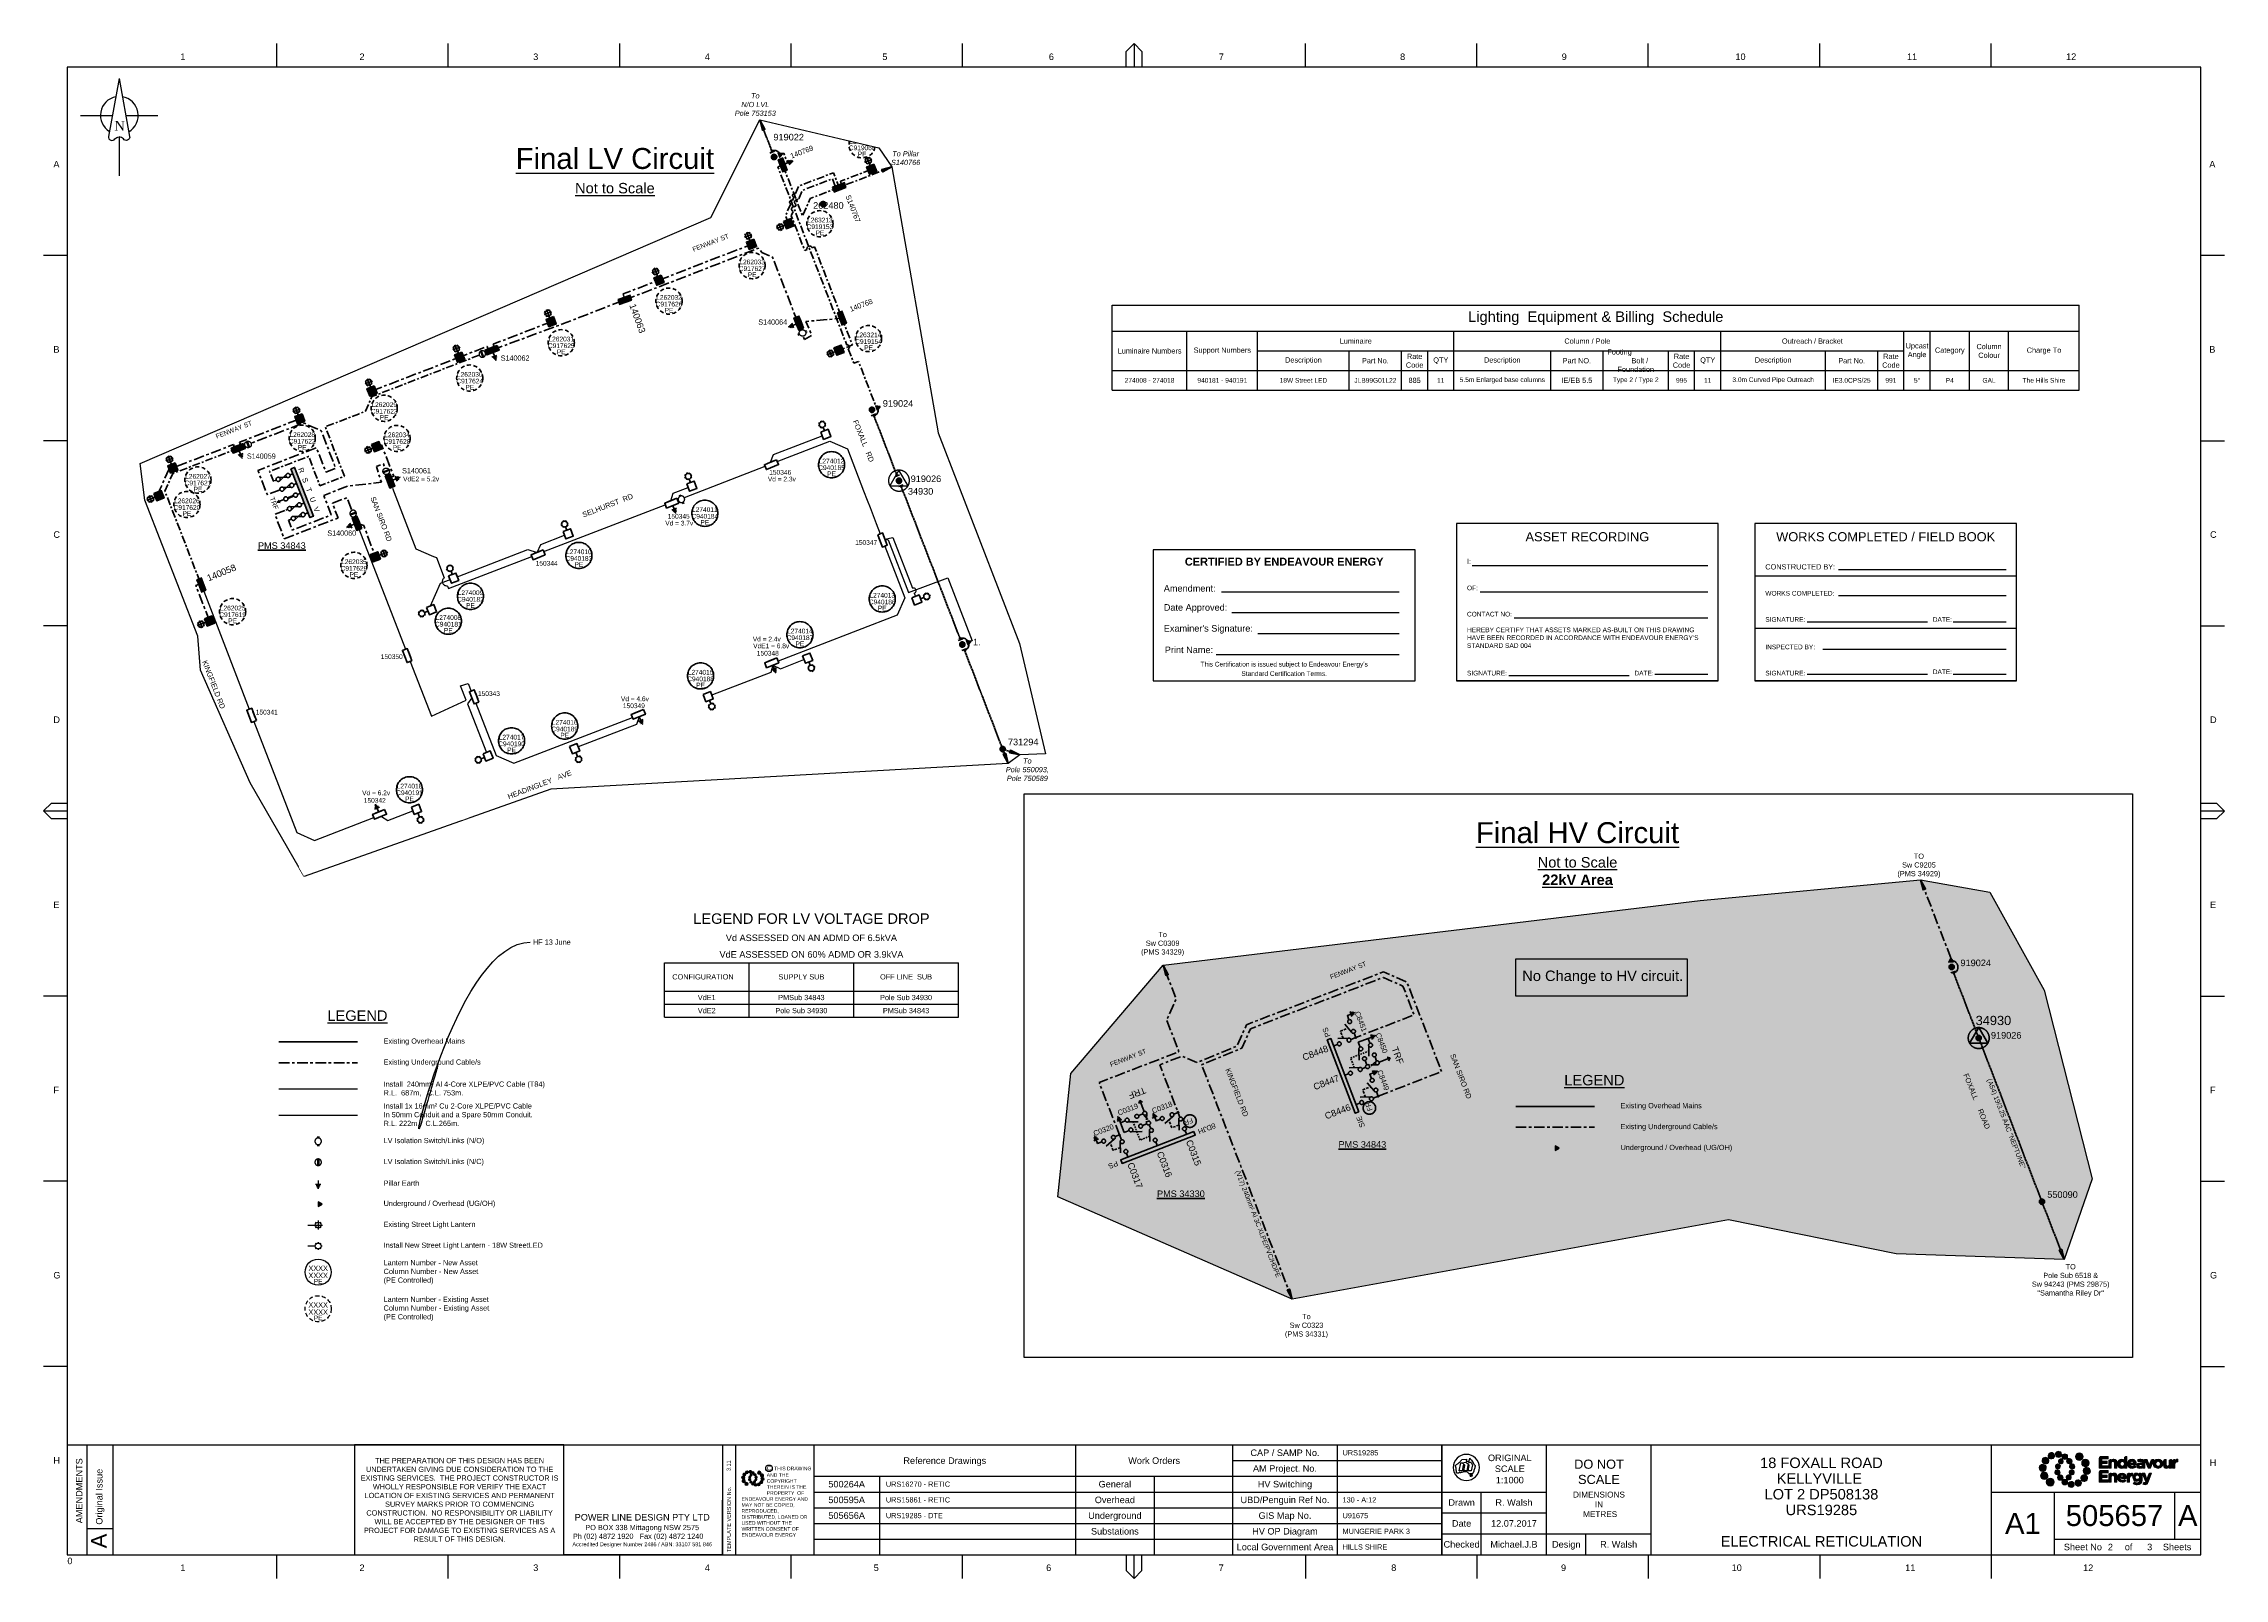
# Paper-space layout 'LV HV' of a CAD drawing. Header units: metres, sheet in millimetres. Extents: x -9 to 824, y -9 to 577.
# The model-space entities are those that its viewports show. They can reach past a viewport. Long polylines and large blocks are cut down to what shows.
import ezdxf
from ezdxf import colors
from ezdxf.entities.mleader import LeaderData, LeaderLine
from ezdxf.enums import TextEntityAlignment as Align
from ezdxf.math import Vec2, Vec3

# ---------------------------------------------------------------- set-up
doc = ezdxf.new("R2010")
doc.units = ezdxf.units.M
for name, pattern in [('Cable Exist OH', [1, 1, 0]), ('Cable Exist UG', [7, 4, -1, 1, -1]), ('CENTERX2', [4, 2.5, -0.5, 0.5, -0.5]), ('Dash', [5, 3, -2]), ('DASHED', [19.049999999999997, 12.7, -6.35])]:
    doc.linetypes.add(name, pattern=pattern)
doc.layers.get('0').update_dxf_attribs({"color": 6})
doc.layers.add('_User Miscellaneous10', color=252, linetype='Continuous', lineweight=13, plot=False, transparency=0.9)
doc.layers.add('_User_HV_Exist', color=1, linetype='Continuous', lineweight=35)
doc.layers.add('_User_LV_Exist', color=5, linetype='Continuous', lineweight=35)
for name, color, linetype in [('Equip_LV_EXT', 7, 'Continuous'), ('Equip_LV_NEW', 2, 'Continuous'), ('Mains_LV_New_R6', 2, 'Cable Z'), ('Mains_LV_New_T84', 2, 'Cable x'), ('Mains_SL_NEW_Hardwired', 2, 'Continuous'), ('Notes', 7, 'Continuous'), ('SupportsOH_SP_TR_HV_LV_SL_NEW', 2, 'Continuous'), ('SupportsUG_SP_LV_EXT', 7, 'Continuous')]:
    doc.layers.add(name, color=color, linetype=linetype)
doc.layers.add('Viewports', color=6, linetype='Continuous', plot=False)
doc.styles.add('ARIAL', font='arial.ttf', dxfattribs={"height": 2})
doc.styles.add('COLUMN_LABEL', font='arial.ttf', dxfattribs={"height": 2})
doc.styles.add('iecARIAL', font='arial.ttf', dxfattribs={"height": 2})
doc.styles.add('iecISOCP', font='isocp.shx')
doc.styles.add('iecNAME', font='times.ttf')
doc.styles.add('ieISOCP', font='arial.ttf', dxfattribs={"height": 1.5})
doc.styles.add('POLE_LABEL', font='arial.ttf', dxfattribs={"height": 2})
doc.styles.add('SL_LABEL', font='arial.ttf', dxfattribs={"height": 2})
doc.styles.get("Standard").update_dxf_attribs({"font": 'arial.ttf'})
doc.styles.add('SWG_LABEL', font='arial.ttf')
doc.styles.add('SWITCH_LABEL', font='arial.ttf', dxfattribs={"height": 2})
doc.linetypes.add('Cable 3', pattern='A,5,-0.01,[">>",Standard,S=1.5,R=0,X=0,Y=-0.735],-2.4', length=7.41)
doc.linetypes.add('Cable New UG', pattern='A,5.5,-0.01,["X",Standard,S=1.8,R=0,X=-0,Y=-0.94],-1.7', length=7.21)
doc.linetypes.add('Cable o', pattern='A,3.5,-0.01,["O",Standard,S=1.25,R=0,X=-0,Y=-0.63],-1.36', length=4.87)
doc.linetypes.add('Cable x', pattern='A,4.5,-0.01,["X",Standard,S=1.25,R=0,X=-0,Y=-0.65],-1.2', length=5.71)
doc.linetypes.add('Cable Z', pattern='A,5,-0.01,["Z",Standard,S=1.5,R=0,X=-0,Y=-0.75],-1.3', length=6.31)

# ---------------------------------------------------------------- blocks, each defined once
blk = doc.blocks.new('NorthPnt 11(NP11)')
for p, q in [((-19.69719468711236, 0.0162545211118896), (-3.489922472834479, 0.0028799541972688)), ((-0.0830805671867552, -10.94048518180693), (-0.0830805671867552, -30.80163745112864)), ((3.324780124991633, -0.0027436754112671), (19.69719468711236, -0.0162545211118754))]:
    blk.add_line(p, q)
for points in [[(-0.0830805671866983, 18.80840636836007), (-5.425927634676611, -10.68373164014234, 0.8770483201779089), (-2.292585667964232, -11.90019261315281, -0.1542996621410464), (-0.0830805671867552, -10.94048518180693, 0.0905112644751796)], [(-0.0830805671866983, 18.80840636836007), (5.259766500303101, -10.68373164014237, -0.8770483201779089), (2.126424533590721, -11.90019261315281, 0.1542996621410464), (-0.0830805671867268, -10.94048518180693, -0.0905112644751796)]]:
    blk.add_lwpolyline(points, format="xyb")
for start, end in [(100.5987973952228, 238.8643335251354), (300.0994222018257, 80.43744687781567)]:
    blk.add_arc((0, 0), 9.642065853502453, start, end)
at = {"style": 'iecNAME'}
blk.add_text('N', height=5.024396523885798, dxfattribs=at).set_placement((-2.617670065051356, -7.821942527093668))
blk = doc.blocks.new('UGOH')
h = blk.add_hatch(color=256)
h.dxf.hatch_style = 1
h.paths.add_polyline_path([(3.5, -5.874071845254902e-16), (2, 0.8660254037844392), (1.999999999999998, -0.8660254037844376)])
blk.add_line((2.5, -2.29670160204846e-16), (3.5, -6.890104806145381e-16))
at = {"flags": 128}
blk.add_lwpolyline([(3.5, -6.890104806145381e-16), (2, 0.8660254037844392), (1.999999999999998, -0.8660254037844378)], close=True, dxfattribs=at)
blk = doc.blocks.new('*U278')
at = {"transparency": 33554687}
blk.add_wipeout([(4, 1.25), (3.9693234643463597, 1.2496235233702553), (3.9386654070907277, 1.2484943202564653), (3.908044295500416, 1.2466130708483627), (3.87747857458805, 1.2439809083402458), (3.84698665600098, 1.2405994182483875), (3.816586906930798, 1.2364706374559766), (3.786297639049624, 1.231597052986177), (3.75613709747984, 1.225981600504038), (3.726123449803914, 1.2196276625481604), (3.696274775120921, 1.2125390664931803), (3.666609053156378, 1.2047200822442998), (3.637144153431923, 1.1961754196652614), (3.6078978245013875, 1.186910225741296), (3.5788876832597265, 1.1769300814787762), (3.5501312043312665, 1.1662409985434241), (3.5216457095436398, 1.1548494156391085), (3.4934483574937643, 1.1427621946294142), (3.465556133212149, 1.129986616404305), (3.437985837931744, 1.1165303764943952), (3.410754078967505, 1.102401580435445), (3.3838772597127718, 1.0876087388858902), (3.3573715697584747, 1.0721607625003409), (3.3312529751411306, 1.0560669565621348), (3.305537208725499, 1.039337015378183), (3.2802397607276954, 1.0219810164394816), (3.2553758693844608, 1.0040094143508078), (3.230960511774218, 0.9854330345332594), (3.2070083947954457, 0.9662630667034233), (3.183533946307782, 0.9465110581331078), (3.16055130644123, 0.9261889066937012), (3.1380743190786693, 0.9053088536893354), (3.1161165235168182, 0.8838834764831867), (3.094691146310669, 0.861925680921336), (3.073811093306303, 0.8394486935587753), (3.053488941866897, 0.8164660536922237), (3.033736933296581, 0.79299160520456), (3.014566965466744, 0.7690394882257867), (2.995990585649196, 0.744624130615545), (2.9780189835605224, 0.7197602392723095), (2.9606629846218206, 0.694462791274506), (2.943933043437868, 0.6687470248588752), (2.9278392374996627, 0.6426284302415306), (2.912391261114113, 0.616122740287234), (2.8975984195645585, 0.5892459210325014), (2.8834696235056083, 0.5620141620682624), (2.870013383595698, 0.534443866787857), (2.8572378053705885, 0.506551642506242), (2.845150584360894, 0.4783542904563669), (2.8337590014565777, 0.4498687956687397), (2.8230699185212265, 0.4211123167402797), (2.8130897742587058, 0.3921021754986196), (2.80382458033474, 0.3628558465680829), (2.7952799177557024, 0.33339094684362847), (2.7874609335068214, 0.3037252248790856), (2.7803723374518405, 0.27387655019609314), (2.774018399495963, 0.24386290252016618), (2.7684029470138247, 0.21370236095038253), (2.7635293625440247, 0.1834130930692086), (2.759400581751614, 0.15301334399902666), (2.7560190916597547, 0.1225214254119571), (2.753386929151638, 0.09195570449959067), (2.751505679743535, 0.06133459290927901), (2.7503764766297447, 0.03067653565364692), (2.75, 6.661338147750939e-15), (2.7503764766297447, -0.030676535653633596), (2.751505679743534, -0.06133459290926524), (2.7533869291516364, -0.09195570449957735), (2.7560190916597533, -0.12252142541194377), (2.7594005817516116, -0.1530133439990129), (2.7635293625440225, -0.18341309306919484), (2.768402947013822, -0.2137023609503692), (2.7740183994959606, -0.24386290252015286), (2.780372337451838, -0.2738765501960798), (2.7874609335068183, -0.3037252248790723), (2.795279917755698, -0.33339094684361514), (2.803824580334737, -0.36285584656807046), (2.8130897742587018, -0.39210217549860626), (2.823069918521221, -0.4211123167402673), (2.8337590014565732, -0.4498687956687273), (2.845150584360888, -0.47835429045635447), (2.857237805370583, -0.5065516425062295), (2.8700133835956927, -0.5344438667878448), (2.8834696235056017, -0.5620141620682506), (2.8975984195645523, -0.5892459210324894), (2.9123912611141063, -0.616122740287222), (2.927839237499655, -0.642628430241519), (2.9439330434378617, -0.6687470248588641), (2.960662984621813, -0.694462791274495), (2.978018983560515, -0.7197602392722988), (2.995990585649188, -0.7446241306155341), (3.0145669654667366, -0.7690394882257761), (3.033736933296573, -0.7929916052045494), (3.0534889418668882, -0.8164660536922133), (3.0738110933062943, -0.8394486935587655), (3.0946911463106592, -0.861925680921326), (3.1161165235168085, -0.8838834764831771), (3.138074319078659, -0.9053088536893266), (3.16055130644122, -0.9261889066936919), (3.1835339463077714, -0.9465110581330989), (3.207008394795435, -0.9662630667034144), (3.2309605117742084, -0.9854330345332514), (3.2553758693844497, -1.0040094143507998), (3.2802397607276843, -1.0219810164394736), (3.3055372087254877, -1.0393370153781754), (3.3312529751411195, -1.0560669565621281), (3.357371569758463, -1.0721607625003342), (3.3838772597127598, -1.0876087388858837), (3.4107540789674933, -1.1024015804354388), (3.437985837931731, -1.1165303764943888), (3.4655561332121367, -1.129986616404299), (3.493448357493752, -1.142762194629408), (3.521645709543627, -1.1548494156391036), (3.5501312043312536, -1.1662409985434192), (3.5788876832597136, -1.1769300814787718), (3.607897824501374, -1.1869102257412916), (3.637144153431911, -1.1961754196652574), (3.666609053156365, -1.204720082244296), (3.6962747751209077, -1.212539066493177), (3.7261234498039006, -1.2196276625481577), (3.7561370974798267, -1.2259816005040356), (3.786297639049611, -1.2315970529861742), (3.8165869069307847, -1.2364706374559742), (3.8469866560009667, -1.240599418248386), (3.8774785745880367, -1.2439809083402449), (3.908044295500402, -1.2466130708483618), (3.9386654070907143, -1.2484943202564647), (3.9693234643463464, -1.2496235233702553), (3.9999999999999867, -1.25), (4.030676535653627, -1.2496235233702555), (4.061334592909259, -1.248494320256466), (4.09195570449957, -1.2466130708483636), (4.122521425411937, -1.2439809083402473), (4.153013343999007, -1.2405994182483893), (4.183413093069189, -1.236470637455978), (4.2137023609503625, -1.2315970529861793), (4.243862902520147, -1.2259816005040407), (4.273876550196073, -1.219627662548164), (4.303725224879066, -1.2125390664931834), (4.3333909468436085, -1.2047200822443038), (4.362855846568064, -1.1961754196652652), (4.3921021754986, -1.1869102257413005), (4.4211123167402615, -1.1769300814787809), (4.4498687956687215, -1.166240998543429), (4.478354290456348, -1.1548494156391143), (4.506551642506223, -1.142762194629419), (4.534443866787838, -1.1299866164043106), (4.562014162068245, -1.116530376494401), (4.589245921032483, -1.1024015804354508), (4.616122740287216, -1.0876087388858968), (4.642628430241514, -1.0721607625003482), (4.668747024858858, -1.0560669565621423), (4.69446279127449, -1.0393370153781902), (4.7197602392722935, -1.0219810164394887), (4.744624130615528, -1.0040094143508158), (4.76903948822577, -0.9854330345332678), (4.792991605204544, -0.9662630667034318), (4.816466053692208, -0.9465110581331166), (4.839448693558761, -0.9261889066937101), (4.861925680921321, -0.9053088536893452), (4.883883476483172, -0.8838834764831962), (4.905308853689322, -0.861925680921346), (4.926188906693687, -0.8394486935587855), (4.946511058133095, -0.8164660536922335), (4.9662630667034104, -0.7929916052045702), (4.985433034533247, -0.7690394882257974), (5.004009414350795, -0.7446241306155557), (5.0219810164394705, -0.719760239272321), (5.039337015378171, -0.6944627912745174), (5.056066956562125, -0.6687470248588867), (5.0721607625003315, -0.6426284302415426), (5.087608738885881, -0.6161227402872458), (5.102401580435435, -0.5892459210325129), (5.116530376494387, -0.5620141620682744), (5.129986616404297, -0.5344438667878693), (5.142762194629405, -0.5065516425062544), (5.154849415639101, -0.47835429045637934), (5.166240998543417, -0.4498687956687526), (5.176930081478769, -0.4211123167402926), (5.18691022574129, -0.39210217549863247), (5.196175419665256, -0.3628558465680962), (5.204720082244295, -0.33339094684364134), (5.212539066493175, -0.3037252248790985), (5.219627662548157, -0.273876550196106), (5.225981600504034, -0.2438629025201795), (5.231597052986173, -0.21370236095039585), (5.236470637455973, -0.1834130930692215), (5.240599418248385, -0.15301334399903999), (5.2439809083402436, -0.12252142541197042), (5.246613070848361, -0.091955704499604), (5.248494320256464, -0.06133459290929277), (5.249623523370255, -0.030676535653660686), (5.25, -2.042810365310288e-14), (5.249623523370255, 0.03067653565361983), (5.248494320256466, 0.06133459290925192), (5.2466130708483645, 0.09195570449956403), (5.243980908340248, 0.12252142541193001), (5.24059941824839, 0.15301334399899957), (5.236470637455979, 0.18341309306918152), (5.23159705298618, 0.21370236095035589), (5.225981600504042, 0.24386290252013954), (5.219627662548166, 0.2738765501960665), (5.212539066493186, 0.3037252248790594), (5.204720082244306, 0.33339094684360226), (5.196175419665266, 0.36285584656805714), (5.186910225741302, 0.39210217549859383), (5.176930081478783, 0.42111231674025484), (5.166240998543431, 0.44986879566871485), (5.1548494156391165, 0.47835429045634204), (5.142762194629423, 0.5065516425062171), (5.129986616404313, 0.5344438667878326), (5.116530376494405, 0.5620141620682384), (5.102401580435455, 0.5892459210324774), (5.087608738885901, 0.6161227402872105), (5.072160762500351, 0.6426284302415075), (5.056066956562145, 0.6687470248588525), (5.0393370153781945, 0.6944627912744838), (5.021981016439493, 0.7197602392722882), (5.004009414350819, 0.7446241306155232), (4.985433034533272, 0.769039488225765), (4.966263066703436, 0.7929916052045387), (4.946511058133121, 0.8164660536922028), (4.926188906693715, 0.8394486935587553), (4.90530885368935, 0.8619256809213165), (4.883883476483201, 0.8838834764831676), (4.861925680921351, 0.9053088536893172), (4.839448693558791, 0.926188906693683), (4.816466053692239, 0.94651105813309), (4.792991605204575, 0.9662630667034056), (4.769039488225802, 0.9854330345332429), (4.744624130615561, 1.0040094143507918), (4.719760239272326, 1.0219810164394656), (4.694462791274523, 1.0393370153781678), (4.668747024858892, 1.0560669565621206), (4.642628430241548, 1.0721607625003275), (4.616122740287251, 1.0876087388858768), (4.589245921032519, 1.1024015804354321), (4.56201416206828, 1.1165303764943828), (4.534443866787875, 1.129986616404293), (4.506551642506261, 1.142762194629403), (4.4783542904563856, 1.1548494156390987), (4.449868795668759, 1.1662409985434148), (4.421112316740299, 1.1769300814787673), (4.392102175498639, 1.186910225741288), (4.362855846568102, 1.1961754196652534), (4.3333909468436485, 1.2047200822442927), (4.303725224879106, 1.2125390664931732), (4.273876550196113, 1.219627662548155), (4.243862902520186, 1.2259816005040323), (4.2137023609504025, 1.2315970529861717), (4.183413093069229, 1.2364706374559722), (4.153013343999047, 1.2405994182483844), (4.1225214254119775, 1.2439809083402436), (4.091955704499611, 1.246613070848361), (4.061334592909299, 1.248494320256464), (4.030676535653667, 1.2496235233702544)], dxfattribs=at).dxf.layer = 'Equip_LV_EXT'
at = {"layer": 'Equip_LV_EXT'}
for p, q in [((3.791666666666667, 1.232460936844809), (3.791666666666667, -1.232460936844809)), ((4.208333333333334, 1.232460936844809), (4.208333333333334, -1.232460936844809))]:
    blk.add_line(p, q, dxfattribs=at)
at = {"layer": 'Equip_LV_EXT', "flags": 128}
blk.add_lwpolyline([(4, 1.25), (3.969323464346359, 1.249623523370256), (3.938665407090728, 1.248494320256466), (3.908044295500416, 1.246613070848363), (3.87747857458805, 1.243980908340246), (3.84698665600098, 1.240599418248388), (3.816586906930798, 1.236470637455976), (3.786297639049625, 1.231597052986177), (3.75613709747984, 1.225981600504038), (3.726123449803914, 1.219627662548161), (3.696274775120921, 1.21253906649318), (3.666609053156378, 1.2047200822443), (3.637144153431923, 1.196175419665262), (3.607897824501387, 1.186910225741296), (3.578887683259726, 1.176930081478777), (3.550131204331266, 1.166240998543424), (3.521645709543639, 1.154849415639109), (3.493448357493764, 1.142762194629414), (3.465556133212149, 1.129986616404305), (3.437985837931744, 1.116530376494395), (3.410754078967505, 1.102401580435445), (3.383877259712772, 1.087608738885891), (3.357371569758475, 1.072160762500341), (3.33125297514113, 1.056066956562135), (3.305537208725499, 1.039337015378183), (3.280239760727695, 1.021981016439481), (3.25537586938446, 1.004009414350808), (3.230960511774219, 0.9854330345332596), (3.207008394795445, 0.9662630667034232), (3.183533946307782, 0.9465110581331079), (3.16055130644123, 0.9261889066937011), (3.138074319078669, 0.905308853689336), (3.116116523516818, 0.8838834764831868), (3.094691146310669, 0.8619256809213363), (3.073811093306303, 0.8394486935587757), (3.053488941866897, 0.8164660536922239), (3.033736933296581, 0.7929916052045599), (3.014566965466745, 0.7690394882257867), (2.995990585649196, 0.7446241306155451), (2.978018983560523, 0.71976023927231), (2.96066298462182, 0.6944627912745064), (2.943933043437868, 0.6687470248588753), (2.927839237499663, 0.642628430241531), (2.912391261114113, 0.6161227402872341), (2.897598419564559, 0.5892459210325012), (2.883469623505608, 0.5620141620682626), (2.870013383595698, 0.534443866787857), (2.857237805370589, 0.506551642506242), (2.845150584360894, 0.478354290456367), (2.833759001456578, 0.4498687956687401), (2.823069918521226, 0.4211123167402801), (2.813089774258706, 0.3921021754986195), (2.80382458033474, 0.3628558465680833), (2.795279917755702, 0.3333909468436285), (2.787460933506822, 0.3037252248790855), (2.780372337451841, 0.273876550196093), (2.774018399495963, 0.2438629025201662), (2.768402947013825, 0.2137023609503825), (2.763529362544025, 0.1834130930692083), (2.759400581751614, 0.1530133439990265), (2.756019091659755, 0.1225214254119571), (2.753386929151638, 0.09195570449959076), (2.751505679743535, 0.06133459290927911), (2.750376476629745, 0.03067653565364707), (2.75, 6.814418997644358e-15), (2.750376476629745, -0.03067653565363344), (2.751505679743534, -0.0613345929092655), (2.753386929151636, -0.09195570449957717), (2.756019091659753, -0.1225214254119436), (2.759400581751612, -0.153013343999013), (2.763529362544022, -0.1834130930691948), (2.768402947013822, -0.2137023609503691), (2.774018399495961, -0.2438629025201529), (2.780372337451837, -0.2738765501960797), (2.787460933506818, -0.3037252248790722), (2.795279917755698, -0.3333909468436154), (2.803824580334737, -0.3628558465680702), (2.813089774258701, -0.3921021754986066), (2.823069918521221, -0.4211123167402673), (2.833759001456573, -0.4498687956687273), (2.845150584360888, -0.4783542904563545), (2.857237805370583, -0.5065516425062295), (2.870013383595693, -0.5344438667878447), (2.883469623505601, -0.5620141620682505), (2.897598419564552, -0.5892459210324893), (2.912391261114106, -0.6161227402872222), (2.927839237499655, -0.6426284302415194), (2.943933043437862, -0.6687470248588637), (2.960662984621813, -0.694462791274495), (2.978018983560515, -0.7197602392722989), (2.995990585649188, -0.7446241306155341), (3.014566965466736, -0.769039488225776), (3.033736933296573, -0.7929916052045494), (3.053488941866888, -0.8164660536922135), (3.073811093306294, -0.8394486935587657), (3.094691146310659, -0.8619256809213265), (3.116116523516808, -0.8838834764831773), (3.138074319078659, -0.9053088536893266), (3.160551306441219, -0.926188906693692), (3.183533946307771, -0.9465110581330988), (3.207008394795435, -0.9662630667034144), (3.230960511774208, -0.9854330345332513), (3.255375869384449, -1.0040094143508), (3.280239760727684, -1.021981016439474), (3.305537208725488, -1.039337015378175), (3.331252975141119, -1.056066956562128), (3.357371569758463, -1.072160762500334), (3.38387725971276, -1.087608738885884), (3.410754078967493, -1.102401580435439), (3.437985837931731, -1.116530376494389), (3.465556133212137, -1.129986616404299), (3.493448357493751, -1.142762194629408), (3.521645709543627, -1.154849415639104), (3.550131204331254, -1.166240998543419), (3.578887683259714, -1.176930081478772), (3.607897824501374, -1.186910225741292), (3.63714415343191, -1.196175419665258), (3.666609053156364, -1.204720082244296), (3.696274775120908, -1.212539066493177), (3.726123449803901, -1.219627662548158), (3.756137097479827, -1.225981600504036), (3.786297639049611, -1.231597052986174), (3.816586906930785, -1.236470637455974), (3.846986656000967, -1.240599418248386), (3.877478574588037, -1.243980908340245), (3.908044295500402, -1.246613070848362), (3.938665407090714, -1.248494320256465), (3.969323464346346, -1.249623523370255), (3.999999999999987, -1.25), (4.030676535653628, -1.249623523370256), (4.061334592909259, -1.248494320256466), (4.09195570449957, -1.246613070848364), (4.122521425411937, -1.243980908340247), (4.153013343999007, -1.240599418248389), (4.183413093069188, -1.236470637455978), (4.213702360950363, -1.231597052986179), (4.243862902520147, -1.225981600504041), (4.273876550196073, -1.219627662548164), (4.303725224879066, -1.212539066493184), (4.333390946843609, -1.204720082244304), (4.362855846568064, -1.196175419665265), (4.3921021754986, -1.186910225741301), (4.421112316740262, -1.176930081478781), (4.449868795668721, -1.166240998543429), (4.478354290456348, -1.154849415639114), (4.506551642506223, -1.14276219462942), (4.534443866787838, -1.129986616404311), (4.562014162068245, -1.116530376494401), (4.589245921032483, -1.102401580435451), (4.616122740287216, -1.087608738885897), (4.642628430241514, -1.072160762500348), (4.668747024858858, -1.056066956562143), (4.694462791274489, -1.03933701537819), (4.719760239272293, -1.021981016439489), (4.744624130615529, -1.004009414350816), (4.76903948822577, -0.9854330345332679), (4.792991605204545, -0.9662630667034317), (4.816466053692208, -0.9465110581331165), (4.83944869355876, -0.9261889066937101), (4.86192568092132, -0.9053088536893454), (4.883883476483172, -0.8838834764831964), (4.905308853689322, -0.861925680921346), (4.926188906693687, -0.8394486935587857), (4.946511058133096, -0.816466053692234), (4.96626306670341, -0.7929916052045703), (4.985433034533246, -0.7690394882257973), (5.004009414350795, -0.7446241306155558), (5.02198101643947, -0.7197602392723211), (5.039337015378171, -0.6944627912745176), (5.056066956562125, -0.6687470248588866), (5.072160762500332, -0.6426284302415427), (5.08760873888588, -0.6161227402872459), (5.102401580435435, -0.5892459210325132), (5.116530376494387, -0.5620141620682747), (5.129986616404297, -0.5344438667878693), (5.142762194629405, -0.5065516425062543), (5.154849415639102, -0.4783542904563794), (5.166240998543417, -0.4498687956687527), (5.176930081478769, -0.4211123167402928), (5.18691022574129, -0.3921021754986323), (5.196175419665256, -0.3628558465680962), (5.204720082244295, -0.3333909468436415), (5.212539066493175, -0.3037252248790986), (5.219627662548156, -0.2738765501961061), (5.225981600504035, -0.2438629025201794), (5.231597052986173, -0.2137023609503959), (5.236470637455973, -0.1834130930692217), (5.240599418248385, -0.1530133439990399), (5.243980908340244, -0.1225214254119705), (5.246613070848362, -0.0919557044996042), (5.248494320256464, -0.06133459290929257), (5.249623523370255, -0.03067653565366054), (5.25, -2.029017614303966e-14), (5.249623523370255, 0.03067653565361998), (5.248494320256466, 0.06133459290925204), (5.246613070848364, 0.09195570449956374), (5.243980908340248, 0.1225214254119301), (5.24059941824839, 0.1530133439989996), (5.236470637455978, 0.1834130930691815), (5.23159705298618, 0.2137023609503558), (5.225981600504042, 0.2438629025201396), (5.219627662548165, 0.2738765501960665), (5.212539066493186, 0.3037252248790592), (5.204720082244306, 0.3333909468436023), (5.196175419665266, 0.3628558465680573), (5.186910225741302, 0.3921021754985938), (5.176930081478783, 0.4211123167402546), (5.166240998543431, 0.4498687956687148), (5.154849415639116, 0.4783542904563419), (5.142762194629423, 0.5065516425062171), (5.129986616404313, 0.5344438667878325), (5.116530376494405, 0.5620141620682383), (5.102401580435455, 0.5892459210324773), (5.087608738885901, 0.6161227402872105), (5.072160762500351, 0.6426284302415078), (5.056066956562146, 0.6687470248588523), (5.039337015378194, 0.6944627912744838), (5.021981016439494, 0.7197602392722879), (5.00400941435082, 0.7446241306155232), (4.985433034533273, 0.7690394882257654), (4.966263066703435, 0.792991605204539), (4.946511058133121, 0.8164660536922034), (4.926188906693715, 0.8394486935587557), (4.90530885368935, 0.8619256809213166), (4.8838834764832, 0.8838834764831677), (4.861925680921351, 0.9053088536893172), (4.839448693558792, 0.9261889066936828), (4.816466053692238, 0.9465110581330901), (4.792991605204575, 0.966263066703406), (4.769039488225802, 0.9854330345332429), (4.744624130615561, 1.004009414350792), (4.719760239272325, 1.021981016439466), (4.694462791274523, 1.039337015378168), (4.668747024858892, 1.056066956562121), (4.642628430241548, 1.072160762500328), (4.616122740287251, 1.087608738885877), (4.589245921032519, 1.102401580435432), (4.56201416206828, 1.116530376494383), (4.534443866787876, 1.129986616404294), (4.50655164250626, 1.142762194629403), (4.478354290456386, 1.154849415639099), (4.449868795668759, 1.166240998543415), (4.421112316740299, 1.176930081478767), (4.392102175498639, 1.186910225741288), (4.362855846568102, 1.196175419665254), (4.333390946843648, 1.204720082244293), (4.303725224879106, 1.212539066493174), (4.273876550196112, 1.219627662548155), (4.243862902520186, 1.225981600504033), (4.213702360950402, 1.231597052986172), (4.183413093069229, 1.236470637455972), (4.153013343999047, 1.240599418248384), (4.122521425411978, 1.243980908340244), (4.091955704499611, 1.246613070848361), (4.061334592909299, 1.248494320256464), (4.030676535653667, 1.249623523370255)], close=True, dxfattribs=at)
at = {"layer": 'Equip_LV_EXT'}
for tag, flags, p in [('ACTUAL_STATUS', 9, (3, -2)), ('TYPE', 9, (3, -4.6)), ('Z', 1, (3, -4.800000000000001)), ('STATE', 9, (3, -3)), ('SWITCH_TYPE', 9, (3, -3.2)), ('OPERATING_VOLTAGE', 9, (3, -2.6)), ('ORIENTATION', 9, (3, -2.8)), ('OWNED_BY', 9, (3, -3.8)), ('OPERATED_BY', 9, (3, -4)), ('CONSTRUCTED_VOLTAGE', 9, (3, -2.2)), ('USAGE', 9, (3, -3.4)), ('NO_PHASES', 9, (3, -2.4)), ('NOTES', 9, (3, -3.6)), ('MAINTAINED_BY', 9, (3, -4.199999999999999)), ('NUMBER_OF_PHASES', 9, (3, -4.4))]:
    blk.add_attdef(tag, text='', height=0.2, dxfattribs=dict(at, flags=flags)).set_placement(p, align=Align.MIDDLE_LEFT)
blk = doc.blocks.new('*U277')
at = {"transparency": 33554687}
blk.add_wipeout([(4, 1.25), (3.9693234643463597, 1.2496235233702553), (3.9386654070907277, 1.2484943202564653), (3.908044295500416, 1.2466130708483627), (3.87747857458805, 1.2439809083402458), (3.84698665600098, 1.2405994182483875), (3.816586906930798, 1.2364706374559766), (3.786297639049624, 1.231597052986177), (3.75613709747984, 1.225981600504038), (3.726123449803914, 1.2196276625481604), (3.696274775120921, 1.2125390664931803), (3.666609053156378, 1.2047200822442998), (3.637144153431923, 1.1961754196652614), (3.6078978245013875, 1.186910225741296), (3.5788876832597265, 1.1769300814787762), (3.5501312043312665, 1.1662409985434241), (3.5216457095436398, 1.1548494156391085), (3.4934483574937643, 1.1427621946294142), (3.465556133212149, 1.129986616404305), (3.437985837931744, 1.1165303764943952), (3.410754078967505, 1.102401580435445), (3.3838772597127718, 1.0876087388858902), (3.3573715697584747, 1.0721607625003409), (3.3312529751411306, 1.0560669565621348), (3.305537208725499, 1.039337015378183), (3.2802397607276954, 1.0219810164394816), (3.2553758693844608, 1.0040094143508078), (3.230960511774218, 0.9854330345332594), (3.2070083947954457, 0.9662630667034233), (3.183533946307782, 0.9465110581331078), (3.16055130644123, 0.9261889066937012), (3.1380743190786693, 0.9053088536893354), (3.1161165235168182, 0.8838834764831867), (3.094691146310669, 0.861925680921336), (3.073811093306303, 0.8394486935587753), (3.053488941866897, 0.8164660536922237), (3.033736933296581, 0.79299160520456), (3.014566965466744, 0.7690394882257867), (2.995990585649196, 0.744624130615545), (2.9780189835605224, 0.7197602392723095), (2.9606629846218206, 0.694462791274506), (2.943933043437868, 0.6687470248588752), (2.9278392374996627, 0.6426284302415306), (2.912391261114113, 0.616122740287234), (2.8975984195645585, 0.5892459210325014), (2.8834696235056083, 0.5620141620682624), (2.870013383595698, 0.534443866787857), (2.8572378053705885, 0.506551642506242), (2.845150584360894, 0.4783542904563669), (2.8337590014565777, 0.4498687956687397), (2.8230699185212265, 0.4211123167402797), (2.8130897742587058, 0.3921021754986196), (2.80382458033474, 0.3628558465680829), (2.7952799177557024, 0.33339094684362847), (2.7874609335068214, 0.3037252248790856), (2.7803723374518405, 0.27387655019609314), (2.774018399495963, 0.24386290252016618), (2.7684029470138247, 0.21370236095038253), (2.7635293625440247, 0.1834130930692086), (2.759400581751614, 0.15301334399902666), (2.7560190916597547, 0.1225214254119571), (2.753386929151638, 0.09195570449959067), (2.751505679743535, 0.06133459290927901), (2.7503764766297447, 0.03067653565364692), (2.75, 6.661338147750939e-15), (2.7503764766297447, -0.030676535653633596), (2.751505679743534, -0.06133459290926524), (2.7533869291516364, -0.09195570449957735), (2.7560190916597533, -0.12252142541194377), (2.7594005817516116, -0.1530133439990129), (2.7635293625440225, -0.18341309306919484), (2.768402947013822, -0.2137023609503692), (2.7740183994959606, -0.24386290252015286), (2.780372337451838, -0.2738765501960798), (2.7874609335068183, -0.3037252248790723), (2.795279917755698, -0.33339094684361514), (2.803824580334737, -0.36285584656807046), (2.8130897742587018, -0.39210217549860626), (2.823069918521221, -0.4211123167402673), (2.8337590014565732, -0.4498687956687273), (2.845150584360888, -0.47835429045635447), (2.857237805370583, -0.5065516425062295), (2.8700133835956927, -0.5344438667878448), (2.8834696235056017, -0.5620141620682506), (2.8975984195645523, -0.5892459210324894), (2.9123912611141063, -0.616122740287222), (2.927839237499655, -0.642628430241519), (2.9439330434378617, -0.6687470248588641), (2.960662984621813, -0.694462791274495), (2.978018983560515, -0.7197602392722988), (2.995990585649188, -0.7446241306155341), (3.0145669654667366, -0.7690394882257761), (3.033736933296573, -0.7929916052045494), (3.0534889418668882, -0.8164660536922133), (3.0738110933062943, -0.8394486935587655), (3.0946911463106592, -0.861925680921326), (3.1161165235168085, -0.8838834764831771), (3.138074319078659, -0.9053088536893266), (3.16055130644122, -0.9261889066936919), (3.1835339463077714, -0.9465110581330989), (3.207008394795435, -0.9662630667034144), (3.2309605117742084, -0.9854330345332514), (3.2553758693844497, -1.0040094143507998), (3.2802397607276843, -1.0219810164394736), (3.3055372087254877, -1.0393370153781754), (3.3312529751411195, -1.0560669565621281), (3.357371569758463, -1.0721607625003342), (3.3838772597127598, -1.0876087388858837), (3.4107540789674933, -1.1024015804354388), (3.437985837931731, -1.1165303764943888), (3.4655561332121367, -1.129986616404299), (3.493448357493752, -1.142762194629408), (3.521645709543627, -1.1548494156391036), (3.5501312043312536, -1.1662409985434192), (3.5788876832597136, -1.1769300814787718), (3.607897824501374, -1.1869102257412916), (3.637144153431911, -1.1961754196652574), (3.666609053156365, -1.204720082244296), (3.6962747751209077, -1.212539066493177), (3.7261234498039006, -1.2196276625481577), (3.7561370974798267, -1.2259816005040356), (3.786297639049611, -1.2315970529861742), (3.8165869069307847, -1.2364706374559742), (3.8469866560009667, -1.240599418248386), (3.8774785745880367, -1.2439809083402449), (3.908044295500402, -1.2466130708483618), (3.9386654070907143, -1.2484943202564647), (3.9693234643463464, -1.2496235233702553), (3.9999999999999867, -1.25), (4.030676535653627, -1.2496235233702555), (4.061334592909259, -1.248494320256466), (4.09195570449957, -1.2466130708483636), (4.122521425411937, -1.2439809083402473), (4.153013343999007, -1.2405994182483893), (4.183413093069189, -1.236470637455978), (4.2137023609503625, -1.2315970529861793), (4.243862902520147, -1.2259816005040407), (4.273876550196073, -1.219627662548164), (4.303725224879066, -1.2125390664931834), (4.3333909468436085, -1.2047200822443038), (4.362855846568064, -1.1961754196652652), (4.3921021754986, -1.1869102257413005), (4.4211123167402615, -1.1769300814787809), (4.4498687956687215, -1.166240998543429), (4.478354290456348, -1.1548494156391143), (4.506551642506223, -1.142762194629419), (4.534443866787838, -1.1299866164043106), (4.562014162068245, -1.116530376494401), (4.589245921032483, -1.1024015804354508), (4.616122740287216, -1.0876087388858968), (4.642628430241514, -1.0721607625003482), (4.668747024858858, -1.0560669565621423), (4.69446279127449, -1.0393370153781902), (4.7197602392722935, -1.0219810164394887), (4.744624130615528, -1.0040094143508158), (4.76903948822577, -0.9854330345332678), (4.792991605204544, -0.9662630667034318), (4.816466053692208, -0.9465110581331166), (4.839448693558761, -0.9261889066937101), (4.861925680921321, -0.9053088536893452), (4.883883476483172, -0.8838834764831962), (4.905308853689322, -0.861925680921346), (4.926188906693687, -0.8394486935587855), (4.946511058133095, -0.8164660536922335), (4.9662630667034104, -0.7929916052045702), (4.985433034533247, -0.7690394882257974), (5.004009414350795, -0.7446241306155557), (5.0219810164394705, -0.719760239272321), (5.039337015378171, -0.6944627912745174), (5.056066956562125, -0.6687470248588867), (5.0721607625003315, -0.6426284302415426), (5.087608738885881, -0.6161227402872458), (5.102401580435435, -0.5892459210325129), (5.116530376494387, -0.5620141620682744), (5.129986616404297, -0.5344438667878693), (5.142762194629405, -0.5065516425062544), (5.154849415639101, -0.47835429045637934), (5.166240998543417, -0.4498687956687526), (5.176930081478769, -0.4211123167402926), (5.18691022574129, -0.39210217549863247), (5.196175419665256, -0.3628558465680962), (5.204720082244295, -0.33339094684364134), (5.212539066493175, -0.3037252248790985), (5.219627662548157, -0.273876550196106), (5.225981600504034, -0.2438629025201795), (5.231597052986173, -0.21370236095039585), (5.236470637455973, -0.1834130930692215), (5.240599418248385, -0.15301334399903999), (5.2439809083402436, -0.12252142541197042), (5.246613070848361, -0.091955704499604), (5.248494320256464, -0.06133459290929277), (5.249623523370255, -0.030676535653660686), (5.25, -2.042810365310288e-14), (5.249623523370255, 0.03067653565361983), (5.248494320256466, 0.06133459290925192), (5.2466130708483645, 0.09195570449956403), (5.243980908340248, 0.12252142541193001), (5.24059941824839, 0.15301334399899957), (5.236470637455979, 0.18341309306918152), (5.23159705298618, 0.21370236095035589), (5.225981600504042, 0.24386290252013954), (5.219627662548166, 0.2738765501960665), (5.212539066493186, 0.3037252248790594), (5.204720082244306, 0.33339094684360226), (5.196175419665266, 0.36285584656805714), (5.186910225741302, 0.39210217549859383), (5.176930081478783, 0.42111231674025484), (5.166240998543431, 0.44986879566871485), (5.1548494156391165, 0.47835429045634204), (5.142762194629423, 0.5065516425062171), (5.129986616404313, 0.5344438667878326), (5.116530376494405, 0.5620141620682384), (5.102401580435455, 0.5892459210324774), (5.087608738885901, 0.6161227402872105), (5.072160762500351, 0.6426284302415075), (5.056066956562145, 0.6687470248588525), (5.0393370153781945, 0.6944627912744838), (5.021981016439493, 0.7197602392722882), (5.004009414350819, 0.7446241306155232), (4.985433034533272, 0.769039488225765), (4.966263066703436, 0.7929916052045387), (4.946511058133121, 0.8164660536922028), (4.926188906693715, 0.8394486935587553), (4.90530885368935, 0.8619256809213165), (4.883883476483201, 0.8838834764831676), (4.861925680921351, 0.9053088536893172), (4.839448693558791, 0.926188906693683), (4.816466053692239, 0.94651105813309), (4.792991605204575, 0.9662630667034056), (4.769039488225802, 0.9854330345332429), (4.744624130615561, 1.0040094143507918), (4.719760239272326, 1.0219810164394656), (4.694462791274523, 1.0393370153781678), (4.668747024858892, 1.0560669565621206), (4.642628430241548, 1.0721607625003275), (4.616122740287251, 1.0876087388858768), (4.589245921032519, 1.1024015804354321), (4.56201416206828, 1.1165303764943828), (4.534443866787875, 1.129986616404293), (4.506551642506261, 1.142762194629403), (4.4783542904563856, 1.1548494156390987), (4.449868795668759, 1.1662409985434148), (4.421112316740299, 1.1769300814787673), (4.392102175498639, 1.186910225741288), (4.362855846568102, 1.1961754196652534), (4.3333909468436485, 1.2047200822442927), (4.303725224879106, 1.2125390664931732), (4.273876550196113, 1.219627662548155), (4.243862902520186, 1.2259816005040323), (4.2137023609504025, 1.2315970529861717), (4.183413093069229, 1.2364706374559722), (4.153013343999047, 1.2405994182483844), (4.1225214254119775, 1.2439809083402436), (4.091955704499611, 1.246613070848361), (4.061334592909299, 1.248494320256464), (4.030676535653667, 1.2496235233702544)], dxfattribs=at).dxf.layer = 'Equip_LV_EXT'
at = {"layer": 'Equip_LV_EXT'}
for p, q in [((3.791666666666667, 1.863389981249825), (3.791666666666667, 1.232460936844809)), ((4.208333333333334, 1.863389981249825), (4.208333333333334, 1.232460936844809)), ((3.791666666666667, -1.232460936844809), (3.791666666666667, -1.863389981249825)), ((4.208333333333334, -1.232460936844809), (4.208333333333334, -1.863389981249825))]:
    blk.add_line(p, q, dxfattribs=at)
at = {"layer": 'Equip_LV_EXT', "flags": 128}
blk.add_lwpolyline([(4, 1.25), (3.969323464346359, 1.249623523370256), (3.938665407090728, 1.248494320256466), (3.908044295500416, 1.246613070848363), (3.87747857458805, 1.243980908340246), (3.84698665600098, 1.240599418248388), (3.816586906930798, 1.236470637455976), (3.786297639049625, 1.231597052986177), (3.75613709747984, 1.225981600504038), (3.726123449803914, 1.219627662548161), (3.696274775120921, 1.21253906649318), (3.666609053156378, 1.2047200822443), (3.637144153431923, 1.196175419665262), (3.607897824501387, 1.186910225741296), (3.578887683259726, 1.176930081478777), (3.550131204331266, 1.166240998543424), (3.521645709543639, 1.154849415639109), (3.493448357493764, 1.142762194629414), (3.465556133212149, 1.129986616404305), (3.437985837931744, 1.116530376494395), (3.410754078967505, 1.102401580435445), (3.383877259712772, 1.087608738885891), (3.357371569758475, 1.072160762500341), (3.33125297514113, 1.056066956562135), (3.305537208725499, 1.039337015378183), (3.280239760727695, 1.021981016439481), (3.25537586938446, 1.004009414350808), (3.230960511774219, 0.9854330345332596), (3.207008394795445, 0.9662630667034232), (3.183533946307782, 0.9465110581331079), (3.16055130644123, 0.9261889066937011), (3.138074319078669, 0.905308853689336), (3.116116523516818, 0.8838834764831868), (3.094691146310669, 0.8619256809213363), (3.073811093306303, 0.8394486935587757), (3.053488941866897, 0.8164660536922239), (3.033736933296581, 0.7929916052045599), (3.014566965466745, 0.7690394882257867), (2.995990585649196, 0.7446241306155451), (2.978018983560523, 0.71976023927231), (2.96066298462182, 0.6944627912745064), (2.943933043437868, 0.6687470248588753), (2.927839237499663, 0.642628430241531), (2.912391261114113, 0.6161227402872341), (2.897598419564559, 0.5892459210325012), (2.883469623505608, 0.5620141620682626), (2.870013383595698, 0.534443866787857), (2.857237805370589, 0.506551642506242), (2.845150584360894, 0.478354290456367), (2.833759001456578, 0.4498687956687401), (2.823069918521226, 0.4211123167402801), (2.813089774258706, 0.3921021754986195), (2.80382458033474, 0.3628558465680833), (2.795279917755702, 0.3333909468436285), (2.787460933506822, 0.3037252248790855), (2.780372337451841, 0.273876550196093), (2.774018399495963, 0.2438629025201662), (2.768402947013825, 0.2137023609503825), (2.763529362544025, 0.1834130930692083), (2.759400581751614, 0.1530133439990265), (2.756019091659755, 0.1225214254119571), (2.753386929151638, 0.09195570449959076), (2.751505679743535, 0.06133459290927911), (2.750376476629745, 0.03067653565364707), (2.75, 6.814418997644358e-15), (2.750376476629745, -0.03067653565363344), (2.751505679743534, -0.0613345929092655), (2.753386929151636, -0.09195570449957717), (2.756019091659753, -0.1225214254119436), (2.759400581751612, -0.153013343999013), (2.763529362544022, -0.1834130930691948), (2.768402947013822, -0.2137023609503691), (2.774018399495961, -0.2438629025201529), (2.780372337451837, -0.2738765501960797), (2.787460933506818, -0.3037252248790722), (2.795279917755698, -0.3333909468436154), (2.803824580334737, -0.3628558465680702), (2.813089774258701, -0.3921021754986066), (2.823069918521221, -0.4211123167402673), (2.833759001456573, -0.4498687956687273), (2.845150584360888, -0.4783542904563545), (2.857237805370583, -0.5065516425062295), (2.870013383595693, -0.5344438667878447), (2.883469623505601, -0.5620141620682505), (2.897598419564552, -0.5892459210324893), (2.912391261114106, -0.6161227402872222), (2.927839237499655, -0.6426284302415194), (2.943933043437862, -0.6687470248588637), (2.960662984621813, -0.694462791274495), (2.978018983560515, -0.7197602392722989), (2.995990585649188, -0.7446241306155341), (3.014566965466736, -0.769039488225776), (3.033736933296573, -0.7929916052045494), (3.053488941866888, -0.8164660536922135), (3.073811093306294, -0.8394486935587657), (3.094691146310659, -0.8619256809213265), (3.116116523516808, -0.8838834764831773), (3.138074319078659, -0.9053088536893266), (3.160551306441219, -0.926188906693692), (3.183533946307771, -0.9465110581330988), (3.207008394795435, -0.9662630667034144), (3.230960511774208, -0.9854330345332513), (3.255375869384449, -1.0040094143508), (3.280239760727684, -1.021981016439474), (3.305537208725488, -1.039337015378175), (3.331252975141119, -1.056066956562128), (3.357371569758463, -1.072160762500334), (3.38387725971276, -1.087608738885884), (3.410754078967493, -1.102401580435439), (3.437985837931731, -1.116530376494389), (3.465556133212137, -1.129986616404299), (3.493448357493751, -1.142762194629408), (3.521645709543627, -1.154849415639104), (3.550131204331254, -1.166240998543419), (3.578887683259714, -1.176930081478772), (3.607897824501374, -1.186910225741292), (3.63714415343191, -1.196175419665258), (3.666609053156364, -1.204720082244296), (3.696274775120908, -1.212539066493177), (3.726123449803901, -1.219627662548158), (3.756137097479827, -1.225981600504036), (3.786297639049611, -1.231597052986174), (3.816586906930785, -1.236470637455974), (3.846986656000967, -1.240599418248386), (3.877478574588037, -1.243980908340245), (3.908044295500402, -1.246613070848362), (3.938665407090714, -1.248494320256465), (3.969323464346346, -1.249623523370255), (3.999999999999987, -1.25), (4.030676535653628, -1.249623523370256), (4.061334592909259, -1.248494320256466), (4.09195570449957, -1.246613070848364), (4.122521425411937, -1.243980908340247), (4.153013343999007, -1.240599418248389), (4.183413093069188, -1.236470637455978), (4.213702360950363, -1.231597052986179), (4.243862902520147, -1.225981600504041), (4.273876550196073, -1.219627662548164), (4.303725224879066, -1.212539066493184), (4.333390946843609, -1.204720082244304), (4.362855846568064, -1.196175419665265), (4.3921021754986, -1.186910225741301), (4.421112316740262, -1.176930081478781), (4.449868795668721, -1.166240998543429), (4.478354290456348, -1.154849415639114), (4.506551642506223, -1.14276219462942), (4.534443866787838, -1.129986616404311), (4.562014162068245, -1.116530376494401), (4.589245921032483, -1.102401580435451), (4.616122740287216, -1.087608738885897), (4.642628430241514, -1.072160762500348), (4.668747024858858, -1.056066956562143), (4.694462791274489, -1.03933701537819), (4.719760239272293, -1.021981016439489), (4.744624130615529, -1.004009414350816), (4.76903948822577, -0.9854330345332679), (4.792991605204545, -0.9662630667034317), (4.816466053692208, -0.9465110581331165), (4.83944869355876, -0.9261889066937101), (4.86192568092132, -0.9053088536893454), (4.883883476483172, -0.8838834764831964), (4.905308853689322, -0.861925680921346), (4.926188906693687, -0.8394486935587857), (4.946511058133096, -0.816466053692234), (4.96626306670341, -0.7929916052045703), (4.985433034533246, -0.7690394882257973), (5.004009414350795, -0.7446241306155558), (5.02198101643947, -0.7197602392723211), (5.039337015378171, -0.6944627912745176), (5.056066956562125, -0.6687470248588866), (5.072160762500332, -0.6426284302415427), (5.08760873888588, -0.6161227402872459), (5.102401580435435, -0.5892459210325132), (5.116530376494387, -0.5620141620682747), (5.129986616404297, -0.5344438667878693), (5.142762194629405, -0.5065516425062543), (5.154849415639102, -0.4783542904563794), (5.166240998543417, -0.4498687956687527), (5.176930081478769, -0.4211123167402928), (5.18691022574129, -0.3921021754986323), (5.196175419665256, -0.3628558465680962), (5.204720082244295, -0.3333909468436415), (5.212539066493175, -0.3037252248790986), (5.219627662548156, -0.2738765501961061), (5.225981600504035, -0.2438629025201794), (5.231597052986173, -0.2137023609503959), (5.236470637455973, -0.1834130930692217), (5.240599418248385, -0.1530133439990399), (5.243980908340244, -0.1225214254119705), (5.246613070848362, -0.0919557044996042), (5.248494320256464, -0.06133459290929257), (5.249623523370255, -0.03067653565366054), (5.25, -2.029017614303966e-14), (5.249623523370255, 0.03067653565361998), (5.248494320256466, 0.06133459290925204), (5.246613070848364, 0.09195570449956374), (5.243980908340248, 0.1225214254119301), (5.24059941824839, 0.1530133439989996), (5.236470637455978, 0.1834130930691815), (5.23159705298618, 0.2137023609503558), (5.225981600504042, 0.2438629025201396), (5.219627662548165, 0.2738765501960665), (5.212539066493186, 0.3037252248790592), (5.204720082244306, 0.3333909468436023), (5.196175419665266, 0.3628558465680573), (5.186910225741302, 0.3921021754985938), (5.176930081478783, 0.4211123167402546), (5.166240998543431, 0.4498687956687148), (5.154849415639116, 0.4783542904563419), (5.142762194629423, 0.5065516425062171), (5.129986616404313, 0.5344438667878325), (5.116530376494405, 0.5620141620682383), (5.102401580435455, 0.5892459210324773), (5.087608738885901, 0.6161227402872105), (5.072160762500351, 0.6426284302415078), (5.056066956562146, 0.6687470248588523), (5.039337015378194, 0.6944627912744838), (5.021981016439494, 0.7197602392722879), (5.00400941435082, 0.7446241306155232), (4.985433034533273, 0.7690394882257654), (4.966263066703435, 0.792991605204539), (4.946511058133121, 0.8164660536922034), (4.926188906693715, 0.8394486935587557), (4.90530885368935, 0.8619256809213166), (4.8838834764832, 0.8838834764831677), (4.861925680921351, 0.9053088536893172), (4.839448693558792, 0.9261889066936828), (4.816466053692238, 0.9465110581330901), (4.792991605204575, 0.966263066703406), (4.769039488225802, 0.9854330345332429), (4.744624130615561, 1.004009414350792), (4.719760239272325, 1.021981016439466), (4.694462791274523, 1.039337015378168), (4.668747024858892, 1.056066956562121), (4.642628430241548, 1.072160762500328), (4.616122740287251, 1.087608738885877), (4.589245921032519, 1.102401580435432), (4.56201416206828, 1.116530376494383), (4.534443866787876, 1.129986616404294), (4.50655164250626, 1.142762194629403), (4.478354290456386, 1.154849415639099), (4.449868795668759, 1.166240998543415), (4.421112316740299, 1.176930081478767), (4.392102175498639, 1.186910225741288), (4.362855846568102, 1.196175419665254), (4.333390946843648, 1.204720082244293), (4.303725224879106, 1.212539066493174), (4.273876550196112, 1.219627662548155), (4.243862902520186, 1.225981600504033), (4.213702360950402, 1.231597052986172), (4.183413093069229, 1.236470637455972), (4.153013343999047, 1.240599418248384), (4.122521425411978, 1.243980908340244), (4.091955704499611, 1.246613070848361), (4.061334592909299, 1.248494320256464), (4.030676535653667, 1.249623523370255)], close=True, dxfattribs=at)
at = {"layer": 'Equip_LV_EXT'}
for tag, height, flags, p in [('TYPE', 0.2, 9, (3, -4.6)), ('Z', 0.2, 1, (3, -4.800000000000001)), ('STATE', 0.2, 9, (3, -3)), ('SWITCH_TYPE', 0.2, 9, (3, -3.2)), ('OPERATING_VOLTAGE', 0.2, 9, (3, -2.6)), ('ORIENTATION', 0.2, 9, (3, -2.8)), ('OWNED_BY', 0.2, 9, (3, -3.8)), ('OPERATED_BY', 0.2, 9, (3, -4)), ('USAGE', 0.2, 9, (3, -3.4)), ('NOTES', 0.2, 9, (3, -3.6)), ('MAINTAINED_BY', 0.2, 9, (3, -4.199999999999999)), ('NUMBER_OF_PHASES', 0.2, 9, (3, -4.4)), ('ACTUAL_STATUS', 0.1666666666666667, 9, (3.166666666666667, -1.666666666666667)), ('CONSTRUCTED_VOLTAGE', 0.1666666666666667, 9, (3.166666666666667, -1.833333333333333)), ('NO_PHASES', 0.1666666666666667, 9, (3.166666666666667, -2))]:
    blk.add_attdef(tag, text='', height=height, dxfattribs=dict(at, flags=flags)).set_placement(p, align=Align.MIDDLE_LEFT)
blk = doc.blocks.new('*U254')
for p, q in [((1, 2.220446049250313e-16), (2.5, 2.220446049250313e-16)), ((2.5, 1), (2.5, -0.9999999999999998)), ((3, 0.7500000000000002), (3, -0.7499999999999998)), ((3.5, 0.5000000000000002), (3.5, -0.4999999999999998)), ((4, 0.2500000000000002), (4, -0.2499999999999998))]:
    blk.add_line(p, q)
blk = doc.blocks.new('*U286')
at = {"ltscale": 0.1}
blk.add_circle((0, 0), 5, dxfattribs=at)
at = {"insert": (0, -2.6), "char_height": 1.8, "attachment_point": 2}
blk.add_mtext('PE', dxfattribs=at)
at = {"width": 0.8}
blk.add_attdef('SNUMBER', text='', height=1.8, dxfattribs=at).set_placement((0, 0.5), align=Align.CENTER)
at = {"flags": 1}
blk.add_attdef('Z', (0, 0), '', height=0.2, dxfattribs=at)
at = {"width": 0.8}
blk.add_attdef('CNUMBER', text='', height=1.8, dxfattribs=at).set_placement((0, -0.25), align=Align.TOP_CENTER)
blk = doc.blocks.new('*U285')
at = {"linetype": 'Dash', "ltscale": 0.5}
blk.add_circle((0, 0), 5, dxfattribs=at)
at = {"insert": (0, -2.6), "char_height": 1.8, "attachment_point": 2}
blk.add_mtext('PE', dxfattribs=at)
at = {"width": 0.8}
blk.add_attdef('SNUMBER', text='', height=1.8, dxfattribs=at).set_placement((0, 0.5), align=Align.CENTER)
at = {"flags": 1}
blk.add_attdef('Z', (0, 0), '', height=0.2, dxfattribs=at)
at = {"width": 0.8}
blk.add_attdef('CNUMBER', text='', height=1.8, dxfattribs=at).set_placement((0, -0.25), align=Align.TOP_CENTER)
blk = doc.blocks.new('*U530')
at = {"transparency": 33554687, "flags": 9}
for tag, p in [('LNEW', (-6.400000000000003, 1.17566092718146e-15)), ('LMASTVOCAB', (-6.200000000000003, 1.138921523207039e-15)), ('LMAST', (-6.000000000000003, 1.102182119232618e-15)), ('LLAMPVOCAB', (-5.800000000000002, 1.065442715258198e-15)), ('LLAMP', (-5.600000000000002, 1.028703311283777e-15)), ('LEXIST', (-5.400000000000002, 9.919639073093565e-16)), ('LCHARGE3PERCENT', (-5.200000000000002, 9.552245033349359e-16)), ('LCHARGE3', (-5.000000000000002, 9.184850993605152e-16)), ('LCHARGE2PERCENT', (-4.800000000000002, 8.817456953860945e-16)), ('LCHARGE2', (-4.600000000000001, 8.45006291411674e-16)), ('LCHARGE1PERCENT', (-4.400000000000001, 8.082668874372533e-16)), ('LCHARGE1', (-4.200000000000001, 7.715274834628326e-16)), ('LCATEGORY', (-4.000000000000001, 7.347880794884121e-16)), ('LBRACKETVOCAB', (-3.800000000000001, 6.980486755139915e-16)), ('LBRACKET', (-3.600000000000001, 6.613092715395708e-16)), ('LKINGHEIGHT', (-3.400000000000001, 6.245698675651503e-16)), ('CREPLACE', (-3.200000000000001, 5.878304635907296e-16)), ('CREMOVE', (-3, 5.51091059616309e-16)), ('CNUMBER', (-2.8, 5.143516556418884e-16)), ('CNEW', (-2.6, 4.776122516674677e-16)), ('CEXIST', (-2.4, 4.408728476930471e-16)), ('USAGE', (-2.2, 4.041334437186265e-16)), ('STATE', (-2, 3.673940397442059e-16))]:
    blk.add_attdef(tag, text='', height=0.2, rotation=270, dxfattribs=at).set_placement(p, align=Align.MIDDLE_LEFT)
at = {"transparency": 33554687}
blk.add_wipeout([(5.687500002601498, -1.8980502829148277e-15), (5.060660174381319, -1.0606601717798236), (4.000000002601497, -1.687500000000001), (2.939339830821692, -1.0606601717798385), (2.312500018210481, -0.00022952193703555624), (2.9393398308216763, 1.0606601717798199), (4.000000002601498, 1.6874999999999984), (5.060660174381335, 1.0606601717798045)], dxfattribs=at)
for p, q in [((0, 0), (2.875000002601498, -6.582476551788855e-16)), ((2.939339830821676, 1.060660171779821), (3.204504873766657, 0.7954951288348393)), ((4.000000002601498, 1.500000001839536), (4.000000002601498, 1.124999999999999)), ((5.060660174381335, 1.060660171779805), (4.79549513143637, 0.7954951288348391)), ((2.939339830821691, -1.060660171779838), (3.204504873766657, -0.7954951288348724)), ((4.000000002601497, -1.125), (4.000000002601497, -1.500000001839536)), ((5.060660174381319, -1.060660171779823), (4.79549513143637, -0.7954951288348728)), ((5.125000002601498, -1.002679567439078e-15), (5.500000001839536, -1.094856996171332e-15))]:
    blk.add_line(p, q, dxfattribs=at)
blk.add_circle((4.000000002601498, -7.960204200829627e-16), 1.125, dxfattribs=at)
at = {"transparency": 33554687, "flags": 9}
for tag, p in [('LANTNUMBER', (-1.4, 2.599999999999996)), ('LOUTREACH', (-1.4, 2.199999999999996)), ('LOUTREACHVOCAB', (-1.4, 1.999999999999996)), ('LRATECODE', (-1.4, 1.799999999999995)), ('LREMOVE', (-1.4, 1.599999999999995)), ('LREPLACE', (-1.4, 1.399999999999995)), ('LTYPEVOCAB', (-1.4, 0.9999999999999964)), ('LEGEND', (-1.4, 0.7999999999999972)), ('SUBURB', (-1.4, 0.5999999999999979)), ('STREETNAME', (-1.4, 0.3999999999999986)), ('LOCATION', (-1.4, 0.1999999999999993)), ('LTYPE', (-1.4, 1.199999999999996)), ('OWNED_BY', (-1.8, 3.306546357697853e-16)), ('ORIENTATION', (-1.6, 2.939152317953647e-16)), ('OPERATING_VOLTAGE', (-1.4, 2.571758278209441e-16)), ('MAINTAINED_BY', (-1.4, -0.6629199449275767)), ('NOTES', (-1.4, 0)), ('NO_PHASES', (-1.2, 2.204364238465236e-16)), ('LANTERN_TYPE', (-1, 1.83697019872103e-16)), ('LANTERN_PURPOSE', (-0.8, 1.469576158976824e-16)), ('CONTROL_TYPE', (-0.6000000000000001, 1.102182119232618e-16)), ('CONSTRUCTED_VOLTAGE', (-0.4, 7.347880794884119e-17))]:
    blk.add_attdef(tag, text='', height=0.2, rotation=270, dxfattribs=at).set_placement(p, align=Align.MIDDLE_LEFT)
at = {"transparency": 33554687, "style": 'SL_LABEL', "flags": 8}
blk.add_attdef('ASSET_NUM', text='', height=1, dxfattribs=at).set_placement((7, 0.9999999999999987), align=Align.MIDDLE_LEFT)
at = {"transparency": 33554687}
for tag, p, height, flags in [('OPERATED_BY', (-1.4, -0.4071683633081271), 0.2, 9), ('Z', (0, 0), 0.001, 1)]:
    blk.add_attdef(tag, p, '', height=height, rotation=270, dxfattribs=dict(at, flags=flags))
at = {"transparency": 33554687, "style": 'SL_LABEL', "flags": 9}
blk.add_attdef('STREET_CODE', text='', height=0.001, rotation=270, dxfattribs=at).set_placement((0.0005000000000000004, -1.224646799147354e-19), align=Align.MIDDLE_LEFT)
at = {"transparency": 33554687, "flags": 8}
blk.add_attdef('LNUMBER', text='', height=1, dxfattribs=at).set_placement((7, -1.000000000000001), align=Align.MIDDLE_LEFT)
blk = doc.blocks.new('SL_LANTERN_EXT')
at = {"flags": 9}
for tag, p in [('LRATECODE', (-7.400000000000004, 1.359357947053563e-15)), ('LOUTREACHVOCAB', (-7.200000000000004, 1.322618543079142e-15)), ('LOUTREACH', (-7.000000000000004, 1.285879139104721e-15)), ('LANTNUMBER', (-6.600000000000003, 1.21240033115588e-15)), ('LNEW', (-6.400000000000003, 1.17566092718146e-15)), ('LMASTVOCAB', (-6.200000000000003, 1.138921523207039e-15)), ('LMAST', (-6.000000000000003, 1.102182119232618e-15)), ('LLAMPVOCAB', (-5.800000000000002, 1.065442715258198e-15)), ('LLAMP', (-5.600000000000002, 1.028703311283777e-15)), ('LEXIST', (-5.400000000000002, 9.919639073093565e-16)), ('LCHARGE3PERCENT', (-5.200000000000002, 9.552245033349359e-16)), ('LCHARGE3', (-5.000000000000002, 9.184850993605152e-16)), ('LCHARGE2PERCENT', (-4.800000000000002, 8.817456953860945e-16)), ('LCHARGE2', (-4.600000000000001, 8.45006291411674e-16)), ('LCHARGE1PERCENT', (-4.400000000000001, 8.082668874372533e-16)), ('LCHARGE1', (-4.200000000000001, 7.715274834628326e-16)), ('LCATEGORY', (-4.000000000000001, 7.347880794884121e-16)), ('LBRACKETVOCAB', (-3.800000000000001, 6.980486755139915e-16)), ('LBRACKET', (-3.600000000000001, 6.613092715395708e-16)), ('LKINGHEIGHT', (-3.400000000000001, 6.245698675651503e-16)), ('CREPLACE', (-3.200000000000001, 5.878304635907296e-16)), ('CREMOVE', (-3, 5.51091059616309e-16)), ('CNUMBER', (-2.8, 5.143516556418884e-16)), ('CNEW', (-2.6, 4.776122516674677e-16)), ('CEXIST', (-2.4, 4.408728476930471e-16)), ('USAGE', (-2.2, 4.041334437186265e-16)), ('STATE', (-2, 3.673940397442059e-16))]:
    blk.add_attdef(tag, text='', height=0.001, rotation=270, dxfattribs=at).set_placement(p, align=Align.MIDDLE_LEFT)
for tag, p in [('LREMOVE', (0, -7.600000000000004)), ('LREPLACE', (0, -7.800000000000004)), ('LTYPE', (0, -8.000000000000004)), ('LTYPEVOCAB', (0, -8.200000000000003)), ('SUBURB', (0, -8.600000000000001)), ('STREETNAME', (0, -8.8)), ('LEGEND', (0, -8.400000000000002)), ('LOCATION', (0, -9)), ('NOTES', (0, -9.2)), ('MAINTAINED_BY', (-1.09529950305501e-16, -9.862919944927576))]:
    blk.add_attdef(tag, text='', height=0.001, dxfattribs=at).set_placement(p, align=Align.MIDDLE_LEFT)
blk.add_attdef('OPERATED_BY', (-6.25491469344312e-17, -9.607168363308126), '', height=0.001, dxfattribs=at)
at = {"transparency": 33554687}
blk.add_wipeout([(5.687500002601498, -1.8980502829148277e-15), (5.060660174381319, -1.0606601717798236), (4.000000002601497, -1.687500000000001), (2.939339830821692, -1.0606601717798385), (2.312500018210481, -0.00022952193703555624), (2.9393398308216763, 1.0606601717798199), (4.000000002601498, 1.6874999999999984), (5.060660174381335, 1.0606601717798045)], dxfattribs=at)
for p, q in [((0, 0), (4, -7.347880794884119e-16)), ((2.939339830821676, 1.060660171779821), (3.204504873766656, 0.7954951288348393)), ((4.000000002601497, 1.687499999999999), (4.000000002601497, -8.841579670038559e-16)), ((5.060660174381334, 1.060660171779805), (4.795495131436369, 0.7954951288348391)), ((2.939339830821691, -1.060660171779838), (3.204504873766656, -0.7954951288348724)), ((4.000000002601497, -7.176245133100824e-16), (5.687500002601497, -1.062549804045521e-15)), ((4.000000002601497, -7.176245133100824e-16), (4.000000002601497, -1.687500000000001)), ((5.060660174381318, -1.060660171779823), (4.795495131436369, -0.7954951288348728))]:
    blk.add_line(p, q)
blk.add_circle((4.000000002601497, -7.176245133100824e-16), 1.125)
at = {"flags": 9}
for tag, p in [('OWNED_BY', (-1.8, 3.306546357697853e-16)), ('ORIENTATION', (-1.6, 2.939152317953647e-16)), ('OPERATING_VOLTAGE', (-1.4, 2.571758278209441e-16)), ('NO_PHASES', (-1.2, 2.204364238465236e-16)), ('LANTERN_TYPE', (-1, 1.83697019872103e-16)), ('LANTERN_PURPOSE', (-0.8, 1.469576158976824e-16)), ('CONTROL_TYPE', (-0.6000000000000001, 1.102182119232618e-16)), ('CONSTRUCTED_VOLTAGE', (-0.4, 7.347880794884119e-17))]:
    blk.add_attdef(tag, text='', height=0.001, rotation=270, dxfattribs=at).set_placement(p, align=Align.MIDDLE_LEFT)
at = {"style": 'SL_LABEL', "flags": 9}
blk.add_attdef('STREET_CODE', text='', height=0.001, rotation=270, dxfattribs=at).set_placement((0.0005000000000000004, -1.224646799147354e-19), align=Align.MIDDLE_LEFT)
at = {"flags": 1}
blk.add_attdef('Z', (0, 0), '', height=0.001, rotation=270, dxfattribs=at)
at = {"width": 0.9}
blk.add_attdef('LNUMBER', text='', height=1, dxfattribs=at).set_placement((7, -1.000000000000001), align=Align.MIDDLE_LEFT)
blk = doc.blocks.new('*T494')
at = {"layer": 'Notes', "color": 0, "linetype": 'ByBlock', "lineweight": -2, "transparency": 16777216}
for p, q in [((0, 20.80582082764894), (112.3236454151797, 20.80582082764894)), ((0, 0), (0, 20.80582082764894)), ((32.32364541517973, 0), (32.32364541517973, 20.80582082764894)), ((72.32364541517973, 0), (72.32364541517973, 20.80582082764894)), ((112.3236454151797, 0), (112.3236454151797, 20.80582082764894)), ((0, 10), (112.3236454151797, 10)), ((0, 5), (112.3236454151797, 5)), ((0, 0), (112.3236454151797, 0))]:
    blk.add_line(p, q, dxfattribs=at)
at = {"layer": 'Notes', "color": 0, "transparency": 16777216}
for s, insert, char_height, width, attachment_point in [('LEGEND FOR LV VOLTAGE DROP', (56.16182270758986, 37.63915416098226), 4, 109.3236454151797, 5), ('VdE ASSESSED ON 60% ADMD OR {\\C1;3.9kVA }', (56.16182270758986, 23.97248749431563), 2.5, 111.3236454151797, 5), ('Vd ASSESSED ON AN ADMD OF{\\C1; 6.5kVA}', (56.16182270758986, 30.30582082764894), 2.5, 111.3236454151797, 5), ('CONFIGURATION', (3, 15.40291041382449), 2, 26.32364541517973, 4), ('VdE1', (16.16182270758986, 7.5), 2, 26.32364541517973, 5), ('SUPPLY SUB', (52.32364541517973, 15.40291041382449), 2, 37, 5), ('{\\C256;PMSub 34843}', (52.32364541517973, 7.5), 2, 37, 5), ('OFF LINE  SUB', (92.32364541517973, 15.40291041382449), 2, 37, 5), ('Pole Sub 34930', (92.32364541517973, 7.5), 2, 37, 5), ('VdE2', (16.16182270758986, 2.5), 2, 26.32364541517973, 5), ('Pole Sub 34930', (52.32364541517973, 2.5), 2, 37, 5), ('{\\C256;PMSub 34843}', (92.32364541517973, 2.5), 2, 37, 5)]:
    blk.add_mtext(s, dxfattribs=dict(at, insert=insert, char_height=char_height, width=width, attachment_point=attachment_point))
blk = doc.blocks.new('*U422')
at = {"layer": 'Notes', "insert": (0, 0), "char_height": 8, "attachment_point": 2}
blk.add_mtext('{\\H0.99997x;\\LFinal HV Circuit \\P\\H0.5x;Not to Scale\\P\\fArial|b1|i0|c0|p34;22kV Area}', dxfattribs=at)
blk = doc.blocks.new('*U423')
at = {"layer": 'Notes', "insert": (0, 0), "char_height": 8, "attachment_point": 2}
blk.add_mtext('{\\H0.99997x;\\LFinal LV Circuit \\P\\H0.5x;Not to Scale}', dxfattribs=at)
blk = doc.blocks.new('EE_LOGO_SMALL')
at = {"layer": 'Notes'}
h = blk.add_hatch(color=256, dxfattribs=at)
edge = h.paths.add_edge_path()
edge.add_spline(control_points=[(-8.41181177762337, 1.950717433355749), (-9.159655015449971, 1.992985843215138), (-9.79778267792426, 1.421393898315728), (-9.840848604682833, 0.6748039019294083), (-9.8859652900137, -0.07212788797914982), (-9.31198079395108, -0.7107112742960453), (-8.564365417929366, -0.754232925362885), (-7.81731969723478, -0.7975267143920064), (-7.17919203476049, -0.2266183556057513), (-7.135214659851044, 0.5216806060634553), (-7.094313422217965, 1.267587016802281), (-7.664766056695953, 1.908221161458641), (-8.41181177762337, 1.950717433355749)], knot_values=[0, 0, 0, 0, 1, 1, 1, 2, 2, 2, 3, 3, 3, 4, 4, 4, 4], degree=3, periodic=0)
h = blk.add_hatch(color=256, dxfattribs=at)
edge = h.paths.add_edge_path()
edge.add_spline(control_points=[(-6.806067932862788, 4.468479120638222), (-7.417763597797602, 4.8243996379897), (-8.208672762615606, 4.618412347510457), (-8.565846521174535, 4.003868407104164), (-8.922792417695746, 3.389096604660153), (-8.715665817027912, 2.602516818791628), (-8.103286565979943, 2.245115198194981), (-7.488856556592509, 1.885662818793207), (-6.700339943170547, 2.094384454190731), (-6.342482598498464, 2.707789084408432), (-5.982574495486915, 3.321307645644993), (-6.190612544305623, 4.109938189852983), (-6.806067932862788, 4.468479120638222)], knot_values=[0, 0, 0, 0, 1, 1, 1, 2, 2, 2, 3, 3, 3, 4, 4, 4, 4], degree=3, periodic=0)
h = blk.add_hatch(color=256, dxfattribs=at)
edge = h.paths.add_edge_path()
edge.add_spline(control_points=[(-4.192490254994482, 5.88726215576753), (-4.555588426766917, 6.455094376578927), (-5.315166560001671, 6.62040829192847), (-5.881289815530181, 6.255031499546021), (-6.448552381480113, 5.889085052069277), (-6.611018020892516, 5.133722366765141), (-6.249059159308672, 4.563269732054323), (-5.880264436360449, 3.996690752450377), (-5.125015681842342, 3.832971871830523), (-4.558094909181818, 4.199146181344986), (-3.990376619389281, 4.562927938997746), (-3.82346767000854, 5.320797107182443), (-4.192490254994482, 5.88726215576753)], knot_values=[0, 0, 0, 0, 1, 1, 1, 2, 2, 2, 3, 3, 3, 4, 4, 4, 4], degree=3, periodic=0)
h = blk.add_hatch(color=256, dxfattribs=at)
edge = h.paths.add_edge_path()
edge.add_spline(control_points=[(-2.503234970150515, 2.070686801336706), (-3.015354920644313, 2.180516307707876), (-3.517562872031704, 1.856610408052802), (-3.627848102711141, 1.346199423074722), (-3.738133333390579, 0.8363580931909382), (-3.413429916603491, 0.3314157971180975), (-2.905069689964876, 0.2209027041681111), (-2.393633325584233, 0.1091363704763353), (-1.8890328228008, 0.4344094423577189), (-1.780114764347672, 0.9453900824300945), (-1.669487740611658, 1.455117481295019), (-1.994077226379886, 1.96005977736786), (-2.503234970150515, 2.070686801336706)], knot_values=[0, 0, 0, 0, 1, 1, 1, 2, 2, 2, 3, 3, 3, 4, 4, 4, 4], degree=3, periodic=0)
h = blk.add_hatch(color=256, dxfattribs=at)
edge = h.paths.add_edge_path()
edge.add_spline(control_points=[(-1.347290806239471, 5.878717328887433), (-1.413370799738914, 6.517528577707708), (-1.982570193009451, 6.982481084298342), (-2.619900338118896, 6.91754040075466), (-3.259736965876073, 6.853283303789794), (-3.724689472699538, 6.28362818621099), (-3.659065203042701, 5.646753765176982), (-3.595491691958159, 5.00771465478465), (-3.026178367901593, 4.541736769024283), (-2.387481050333008, 4.606107797008008), (-1.745593664236367, 4.670706687495112), (-1.281666536815464, 5.239564287476242), (-1.347290806239471, 5.878717328887433)], knot_values=[0, 0, 0, 0, 1, 1, 1, 2, 2, 2, 3, 3, 3, 4, 4, 4, 4], degree=3, periodic=0)
h = blk.add_hatch(color=256, dxfattribs=at)
edge = h.paths.add_edge_path()
edge.add_spline(control_points=[(1.013018206693232, 4.874187495093793), (1.013018206693232, 4.274112794548273), (0.5266466676257551, 3.787627324461937), (-0.07342803291976452, 3.787627324461937), (-0.6735027334652841, 3.787627324461937), (-1.159760341513902, 4.274112794548273), (-1.159760341513902, 4.874187495093793), (-1.159760341513902, 5.474262195639312), (-0.6735027334652841, 5.960633734706789), (-0.07342803291976452, 5.960633734706789), (0.5266466676257551, 5.960633734706789), (1.013018206693232, 5.474262195639312), (1.013018206693232, 4.874187495093793)], knot_values=[0, 0, 0, 0, 1, 1, 1, 2, 2, 2, 3, 3, 3, 4, 4, 4, 4], degree=3, periodic=0)
edge = h.paths.add_edge_path()
edge.add_spline(control_points=[(-1.36232970142737, 3.983132960740477), (-1.874677513726056, 4.093076398596168), (-2.376771534094587, 3.768828705884516), (-2.487056764774024, 3.258417720440775), (-2.597341995453462, 2.748918183613569), (-2.272752509685233, 2.244089819025248), (-1.764506214065477, 2.133348864037544), (-1.252728056861088, 2.021582529880106), (-0.7481275538448244, 2.346627739723772), (-0.6388677023351192, 2.857608380261809), (-0.5288103336934, 3.367677572183311), (-0.8533998194616288, 3.872619868256152), (-1.36232970142737, 3.983132960740477)], knot_values=[0, 0, 0, 0, 1, 1, 1, 2, 2, 2, 3, 3, 3, 4, 4, 4, 4], degree=3, periodic=0)
h = blk.add_hatch(color=256, dxfattribs=at)
edge = h.paths.add_edge_path()
edge.add_spline(control_points=[(1.013132137712091, 4.874187495093793), (1.01324606873095, 4.273998863529414), (0.5266466676257551, 3.787627324461937), (-0.07342803291976452, 3.787627324461937), (-0.6735027334652841, 3.787627324461937), (-1.159760341513902, 4.274112794548273), (-1.159874272532761, 4.874187495093793), (-1.159760341513902, 5.474148264620453), (-0.673388802446425, 5.960633734706789), (-0.07342803291976452, 5.960633734706789), (0.5266466676257551, 5.960633734706789), (1.01324606873095, 5.474262195639312), (1.013132137712091, 4.874187495093793)], knot_values=[0, 0, 0, 0, 1, 1, 1, 2, 2, 2, 3, 3, 3, 4, 4, 4, 4], degree=3, periodic=0)
edge = h.paths.add_edge_path(flags=16)
edge.add_spline(control_points=[(1.013018206693232, 4.874187495093793), (1.013018206693232, 4.274112794548273), (0.5266466676257551, 3.787627324461937), (-0.07342803291976452, 3.787627324461937), (-0.6735027334652841, 3.787627324461937), (-1.159760341513902, 4.274112794548273), (-1.159760341513902, 4.874187495093793), (-1.159760341513902, 5.474262195639312), (-0.6735027334652841, 5.960633734706789), (-0.07342803291976452, 5.960633734706789), (0.5266466676257551, 5.960633734706789), (1.013018206693232, 5.474262195639312), (1.013018206693232, 4.874187495093793)], knot_values=[0, 0, 0, 0, 1, 1, 1, 2, 2, 2, 3, 3, 3, 4, 4, 4, 4], degree=3, periodic=0)
h = blk.add_hatch(color=256, dxfattribs=at)
edge = h.paths.add_edge_path()
edge.add_spline(control_points=[(2.334048423683271, 2.374654771760106), (2.766530588734895, 2.760425216984004), (2.804697481449693, 3.423161980696023), (2.417559863766655, 3.854163042269647), (2.033042659750208, 4.287556655704975), (1.370761620346457, 4.324470307212323), (0.9381655242759734, 3.938244137447327), (0.505455497186631, 3.554068726487458), (0.469225431792438, 2.889736928511411), (0.8545401529408991, 2.459761246107519), (1.239399150246754, 2.026937288232148), (1.90111053455621, 1.989567912183702), (2.334048423683271, 2.374654771760106)], knot_values=[0, 0, 0, 0, 1, 1, 1, 2, 2, 2, 3, 3, 3, 4, 4, 4, 4], degree=3, periodic=0)
edge = h.paths.add_edge_path()
edge.add_spline(control_points=[(1.013018206693232, 4.874187495093793), (1.013018206693232, 4.274112794548273), (0.5266466676257551, 3.787627324461937), (-0.07342803291976452, 3.787627324461937), (-0.6735027334652841, 3.787627324461937), (-1.159760341513902, 4.274112794548273), (-1.159760341513902, 4.874187495093793), (-1.159760341513902, 5.474262195639312), (-0.6735027334652841, 5.960633734706789), (-0.07342803291976452, 5.960633734706789), (0.5266466676257551, 5.960633734706789), (1.013018206693232, 5.474262195639312), (1.013018206693232, 4.874187495093793)], knot_values=[0, 0, 0, 0, 1, 1, 1, 2, 2, 2, 3, 3, 3, 4, 4, 4, 4], degree=3, periodic=0)
h = blk.add_hatch(color=256, dxfattribs=at)
edge = h.paths.add_edge_path()
edge.add_spline(control_points=[(2.984594567446038, 0.1933313966728747), (3.516424585133791, 0.3333526244387031), (3.833152830135077, 0.8782847095280886), (3.693245533388108, 1.409772933926433), (3.553452167659998, 1.943197985645384), (3.006013599922881, 2.259470507036895), (2.475892547750846, 2.119107486214489), (1.947822254151106, 1.978972327429801), (1.628929319558665, 1.434268103912473), (1.767127651022747, 0.903577396646142), (1.908402119996026, 0.3708359310403466), (2.452650618972257, 0.05353803094476461), (2.984594567446038, 0.1933313966728747)], knot_values=[0, 0, 0, 0, 1, 1, 1, 2, 2, 2, 3, 3, 3, 4, 4, 4, 4], degree=3, periodic=0)
h = blk.add_hatch(color=256, dxfattribs=at)
edge = h.paths.add_edge_path()
edge.add_spline(control_points=[(6.99302976578474, 4.874073564074934), (6.99302976578474, 4.039984541479498), (6.316849141614512, 3.363803917076439), (5.482760118786246, 3.363917848560959), (4.648557165171951, 3.363803917076439), (3.972376540768892, 4.039984541479498), (3.972490472020581, 4.874187495093793), (3.972490472020581, 5.70816258713603), (4.64867109619081, 6.384343211073428), (5.482760118786246, 6.384343211073428), (6.316849141614512, 6.384457142092288), (6.99302976578474, 5.70816258713603), (6.99302976578474, 4.874073564074934)], knot_values=[0, 0, 0, 0, 1, 1, 1, 2, 2, 2, 3, 3, 3, 4, 4, 4, 4], degree=3, periodic=0)
h = blk.add_hatch(color=256, dxfattribs=at)
edge = h.paths.add_edge_path()
edge.add_spline(control_points=[(8.373531976947561, 1.141921097878367), (9.095626803580672, 1.458991136401892), (9.423862082185224, 2.301397123374045), (9.105994526762515, 3.020871536806226), (8.78903841949068, 3.740687742829323), (7.947202087147161, 4.06960660777986), (7.226816225796938, 3.750827603973448), (6.505974640371278, 3.43432722100988), (6.178992603207007, 2.592376957647502), (6.494125813944265, 1.872446820139885), (6.811765507329255, 1.150693786796182), (7.653260046616197, 0.8231420940719545), (8.373531976947561, 1.141921097878367)], knot_values=[0, 0, 0, 0, 1, 1, 1, 2, 2, 2, 3, 3, 3, 4, 4, 4, 4], degree=3, periodic=0)
h = blk.add_hatch(color=256, dxfattribs=at)
edge = h.paths.add_edge_path()
edge.add_spline(control_points=[(8.26506964256987, -1.907670606859028), (9.01302681164816, -1.949825085699558), (9.65104054287076, -1.378347071819007), (9.694106469862163, -0.6316431444138288), (9.7392231549602, 0.115060783457011), (9.165238658897579, 0.7536441697739065), (8.417623282875866, 0.7972797518596053), (7.670691493200138, 0.8406874719075859), (7.03244989993982, 0.2696651825681329), (6.988586455816403, -0.4785198485478759), (6.947685218416154, -1.224540190305561), (7.518137852894142, -1.865060403943062), (8.26506964256987, -1.907670606859028)], knot_values=[0, 0, 0, 0, 1, 1, 1, 2, 2, 2, 3, 3, 3, 4, 4, 4, 4], degree=3, periodic=0)
h = blk.add_hatch(color=256, dxfattribs=at)
edge = h.paths.add_edge_path()
edge.add_spline(control_points=[(-8.52027411176823, -1.098988202400506), (-9.242368938634172, -1.41594430943951), (-9.570604217005894, -2.258350296877325), (-9.252736661583185, -2.977938641328365), (-8.93578055431135, -3.697526985313743), (-8.094058153219521, -4.02655978128314), (-7.373444429831579, -3.707780777476728), (-6.652830706443638, -3.39128039451316), (-6.325734738027677, -2.549330131150782), (-6.640867948997766, -1.829513924662024), (-6.958507642382756, -1.107646960299462), (-7.799888250650838, -0.779981336556375), (-8.52027411176823, -1.098988202400506)], knot_values=[0, 0, 0, 0, 1, 1, 1, 2, 2, 2, 3, 3, 3, 4, 4, 4, 4], degree=3, periodic=0)
h = blk.add_hatch(color=256, dxfattribs=at)
edge = h.paths.add_edge_path()
edge.add_spline(control_points=[(-7.13977190060541, -4.831140668597072), (-7.13977190060541, -3.996937714982778), (-6.463591276435181, -3.320643159560859), (-5.629502253839746, -3.320643159560859), (-4.79541323101148, -3.320643159560859), (-4.119232606841251, -3.996937714982778), (-4.119232606841251, -4.831140668597072), (-4.119232606841251, -5.665115760173649), (-4.795527162030339, -6.341182453557849), (-5.629502253839746, -6.341182453557849), (-6.463591276435181, -6.341182453557849), (-7.13977190060541, -5.665115760173649), (-7.13977190060541, -4.831140668597072)], knot_values=[0, 0, 0, 0, 1, 1, 1, 2, 2, 2, 3, 3, 3, 4, 4, 4, 4], degree=3, periodic=0)
h = blk.add_hatch(color=256, dxfattribs=at)
edge = h.paths.add_edge_path()
edge.add_spline(control_points=[(-3.13122277148068, -0.1502845701761544), (-3.663052788935602, -0.2903057979419827), (-3.979894965188578, -0.8353518140502274), (-3.839987668441609, -1.366726107429713), (-3.700080371461809, -1.900151159148663), (-3.152755734976381, -2.216423680540174), (-2.622520751785487, -2.076060659717768), (-2.094564388971776, -1.935697638429701), (-1.775785385398194, -1.391335208434612), (-1.913755854824558, -0.8606445011682808), (-2.055144255049527, -0.3279030355624855), (-2.599278823006898, -0.0104912044480443), (-3.13122277148068, -0.1502845701761544)], knot_values=[0, 0, 0, 0, 1, 1, 1, 2, 2, 2, 3, 3, 3, 4, 4, 4, 4], degree=3, periodic=0)
h = blk.add_hatch(color=256, dxfattribs=at)
edge = h.paths.add_edge_path()
edge.add_spline(control_points=[(-2.480790558503941, -2.331494014244527), (-2.913272723555565, -2.717264459468424), (-2.951439616503194, -3.379887292161584), (-2.564415929839015, -3.811002284754068), (-2.179784794570878, -4.244395897723734), (-1.517617686185986, -4.281309549696743), (-1.084907659329474, -3.895083379931748), (-0.6521976322401315, -3.510907968971878), (-0.6158536355942488, -2.846690102014691), (-1.001168356975541, -2.41648655757308), (-1.386027354281396, -1.983776530716568), (-2.047966600395739, -1.946407154668123), (-2.480790558503941, -2.331494014244527)], knot_values=[0, 0, 0, 0, 1, 1, 1, 2, 2, 2, 3, 3, 3, 4, 4, 4, 4], degree=3, periodic=0)
h = blk.add_hatch(color=256, dxfattribs=at)
edge = h.paths.add_edge_path()
edge.add_spline(control_points=[(-1.159874272532761, -4.831140668597072), (-1.159874272532761, -4.230952037032694), (-0.6735027334652841, -3.744466566946357), (-0.07331410190090537, -3.744466566946357), (0.5267605986446142, -3.744466566946357), (1.013018206693232, -4.230952037032694), (1.013132137712091, -4.831140668597072), (1.013018206693232, -5.431101438123733), (0.5266466676257551, -5.917586908210069), (-0.07331410190090537, -5.917586908210069), (-0.6735027334652841, -5.917586908210069), (-1.159874272532761, -5.431101438123733), (-1.159874272532761, -4.831140668597072)], knot_values=[0, 0, 0, 0, 1, 1, 1, 2, 2, 2, 3, 3, 3, 4, 4, 4, 4], degree=3, periodic=0)
h = blk.add_hatch(color=256, dxfattribs=at)
edge = h.paths.add_edge_path()
edge.add_spline(control_points=[(1.215473635355011, -3.939972203224897), (1.727935378905386, -4.050029572099447), (2.230143330292776, -3.725781879387796), (2.340428560972214, -3.215370893944055), (2.450599860632792, -2.705871357116848), (2.126010374864563, -2.201156923081726), (1.617764079244807, -2.090188106521964), (1.106099852826446, -1.978535703383386), (0.6013854190241545, -2.303466982208192), (0.4922394985333085, -2.814561553765088), (0.3820681988727301, -3.324516814667732), (0.7066576846409589, -3.829686972778291), (1.215473635355011, -3.939972203224897)], knot_values=[0, 0, 0, 0, 1, 1, 1, 2, 2, 2, 3, 3, 3, 4, 4, 4, 4], degree=3, periodic=0)
h = blk.add_hatch(color=256, dxfattribs=at)
edge = h.paths.add_edge_path()
edge.add_spline(control_points=[(1.20054867118597, -5.835556571371853), (1.266628664918244, -6.474481751210988), (1.83594198897481, -6.939320326782763), (2.473272134317085, -6.874607505276799), (3.112994831055403, -6.810122546274215), (3.577947337646037, -6.24046742869541), (3.51243699924089, -5.603593007661402), (3.448749557137489, -4.964667828287929), (2.879550163866952, -4.498462080024183), (2.240738915512338, -4.562947039492428), (1.598965460201725, -4.627431998960674), (1.134924401761964, -5.19663139199838), (1.20054867118597, -5.835556571371853)], knot_values=[0, 0, 0, 0, 1, 1, 1, 2, 2, 2, 3, 3, 3, 4, 4, 4, 4], degree=3, periodic=0)
h = blk.add_hatch(color=256, dxfattribs=at)
edge = h.paths.add_edge_path()
edge.add_spline(control_points=[(2.356378904310986, -2.027526043355465), (2.868726716609672, -2.137583412230015), (3.370820736978203, -1.813563581556082), (3.481105967657641, -1.303152596578002), (3.591391198569909, -0.7934251977130771), (3.26668778154999, -0.2884829016402364), (2.758327554911375, -0.1779698086902499), (2.246891190763563, -0.06597561296075583), (1.7422906877473, -0.3912486848421395), (1.633372629294172, -0.9023432559333742), (1.522745605558157, -1.412070654798299), (1.847335091326386, -1.91701295087114), (2.356378904310986, -2.027526043355465)], knot_values=[0, 0, 0, 0, 1, 1, 1, 2, 2, 2, 3, 3, 3, 4, 4, 4, 4], degree=3, periodic=0)
h = blk.add_hatch(color=256, dxfattribs=at)
edge = h.paths.add_edge_path()
edge.add_spline(control_points=[(4.045748119940981, -5.84421532927081), (4.408732360694557, -6.412047550082207), (5.168424425181001, -6.577247533947229), (5.734547680709511, -6.211984673049301), (6.301810246426612, -5.846038225572556), (6.464389816857874, -5.090675540268421), (6.102317024255171, -4.520336836576462), (5.733522301539779, -3.953643925953656), (4.978273547021672, -3.789811114314944), (4.411466705380008, -4.156213285867125), (3.84363448433578, -4.519881112501025), (3.67672553495504, -5.277750280685723), (4.045748119940981, -5.84421532927081)], knot_values=[0, 0, 0, 0, 1, 1, 1, 2, 2, 2, 3, 3, 3, 4, 4, 4, 4], degree=3, periodic=0)
h = blk.add_hatch(color=256, dxfattribs=at)
edge = h.paths.add_edge_path()
edge.add_spline(control_points=[(6.659325798042119, -4.425318363122642), (7.271021462976933, -4.78123888047412), (8.061930627794936, -4.575479452032596), (8.418990455335006, -3.960935511626303), (8.776164213893935, -3.346163709182292), (8.5690376132261, -2.559356060810387), (7.956544431159273, -2.20206837169826), (7.342114421539009, -1.842502061277628), (6.553825670387596, -2.05122369620949), (6.195740463677794, -2.664628326892853), (5.835946291452274, -3.278260819148272), (6.043870409252122, -4.066891363356262), (6.659325798042119, -4.425318363122642)], knot_values=[0, 0, 0, 0, 1, 1, 1, 2, 2, 2, 3, 3, 3, 4, 4, 4, 4], degree=3, periodic=0)
at = {"layer": 'Notes', "lineweight": 0}
for points in [[(1.846537574194372, 2.127880174666643), (1.846537574194372, 2.127880174666643)], [(-1.993165778229013, -2.084719417151064), (-1.993165778229013, -2.084719417151064)]]:
    blk.add_lwpolyline(points, dxfattribs=at)
for points in [[(-8.41181177762337, 1.950717433355749), (-9.159655015449971, 1.992985843215138), (-9.79778267792426, 1.421393898315728), (-9.840848604682833, 0.6748039019294083), (-9.8859652900137, -0.07212788797914982), (-9.31198079395108, -0.7107112742960453), (-8.564365417929366, -0.754232925362885), (-7.81731969723478, -0.7975267143920064), (-7.17919203476049, -0.2266183556057513), (-7.135214659851044, 0.5216806060634553), (-7.094313422217965, 1.267587016802281), (-7.664766056695953, 1.908221161458641), (-8.41181177762337, 1.950717433355749)], [(-6.806067932862788, 4.468479120638222), (-7.417763597797602, 4.8243996379897), (-8.208672762615606, 4.618412347510457), (-8.565846521174535, 4.003868407104164), (-8.922792417695746, 3.389096604660153), (-8.715665817027912, 2.602516818791628), (-8.103286565979943, 2.245115198194981), (-7.488856556592509, 1.885662818793207), (-6.700339943170547, 2.094384454190731), (-6.342482598498464, 2.707789084408432), (-5.982574495486915, 3.321307645644993), (-6.190612544305623, 4.109938189852983), (-6.806067932862788, 4.468479120638222)], [(-4.192490254994482, 5.88726215576753), (-4.555588426766917, 6.455094376578927), (-5.315166560001671, 6.62040829192847), (-5.881289815530181, 6.255031499546021), (-6.448552381480113, 5.889085052069277), (-6.611018020892516, 5.133722366765141), (-6.249059159308672, 4.563269732054323), (-5.880264436360449, 3.996690752450377), (-5.125015681842342, 3.832971871830523), (-4.558094909181818, 4.199146181344986), (-3.990376619389281, 4.562927938997746), (-3.82346767000854, 5.320797107182443), (-4.192490254994482, 5.88726215576753)], [(-2.503234970150515, 2.070686801336706), (-3.015354920644313, 2.180516307707876), (-3.517562872031704, 1.856610408052802), (-3.627848102711141, 1.346199423074722), (-3.738133333390579, 0.8363580931909382), (-3.413429916603491, 0.3314157971180975), (-2.905069689964876, 0.2209027041681111), (-2.393633325584233, 0.1091363704763353), (-1.8890328228008, 0.4344094423577189), (-1.780114764347672, 0.9453900824300945), (-1.669487740611658, 1.455117481295019), (-1.994077226379886, 1.96005977736786), (-2.503234970150515, 2.070686801336706)], [(-1.347290806239471, 5.878717328887433), (-1.413370799738914, 6.517528577707708), (-1.982570193009451, 6.982481084298342), (-2.619900338118896, 6.91754040075466), (-3.259736965876073, 6.853283303789794), (-3.724689472699538, 6.28362818621099), (-3.659065203042701, 5.646753765176982), (-3.595491691958159, 5.00771465478465), (-3.026178367901593, 4.541736769024283), (-2.387481050333008, 4.606107797008008), (-1.745593664236367, 4.670706687495112), (-1.281666536815464, 5.239564287476242), (-1.347290806239471, 5.878717328887433)], [(-1.36232970142737, 3.983132960740477), (-1.874677513726056, 4.093076398596168), (-2.376771534094587, 3.768828705884516), (-2.487056764774024, 3.258417720440775), (-2.597341995453462, 2.748918183613569), (-2.272752509685233, 2.244089819025248), (-1.764506214065477, 2.133348864037544), (-1.252728056861088, 2.021582529880106), (-0.7481275538448244, 2.346627739723772), (-0.6388677023351192, 2.857608380261809), (-0.5288103336934, 3.367677572183311), (-0.8533998194616288, 3.872619868256152), (-1.36232970142737, 3.983132960740477)], [(1.013132137712091, 4.874187495093793), (1.01324606873095, 4.273998863529414), (0.5266466676257551, 3.787627324461937), (-0.07342803291976452, 3.787627324461937), (-0.6735027334652841, 3.787627324461937), (-1.159760341513902, 4.274112794548273), (-1.159874272532761, 4.874187495093793), (-1.159760341513902, 5.474148264620453), (-0.673388802446425, 5.960633734706789), (-0.07342803291976452, 5.960633734706789), (0.5266466676257551, 5.960633734706789), (1.01324606873095, 5.474262195639312), (1.013132137712091, 4.874187495093793)], [(1.013018206693232, 4.874187495093793), (1.013018206693232, 4.274112794548273), (0.5266466676257551, 3.787627324461937), (-0.07342803291976452, 3.787627324461937), (-0.6735027334652841, 3.787627324461937), (-1.159760341513902, 4.274112794548273), (-1.159760341513902, 4.874187495093793), (-1.159760341513902, 5.474262195639312), (-0.6735027334652841, 5.960633734706789), (-0.07342803291976452, 5.960633734706789), (0.5266466676257551, 5.960633734706789), (1.013018206693232, 5.474262195639312), (1.013018206693232, 4.874187495093793)], [(2.334048423683271, 2.374654771760106), (2.766530588734895, 2.760425216984004), (2.804697481449693, 3.423161980696023), (2.417559863766655, 3.854163042269647), (2.033042659750208, 4.287556655704975), (1.370761620346457, 4.324470307212323), (0.9381655242759734, 3.938244137447327), (0.505455497186631, 3.554068726487458), (0.469225431792438, 2.889736928511411), (0.8545401529408991, 2.459761246107519), (1.239399150246754, 2.026937288232148), (1.90111053455621, 1.989567912183702), (2.334048423683271, 2.374654771760106)], [(2.984594567446038, 0.1933313966728747), (3.516424585133791, 0.3333526244387031), (3.833152830135077, 0.8782847095280886), (3.693245533388108, 1.409772933926433), (3.553452167659998, 1.943197985645384), (3.006013599922881, 2.259470507036895), (2.475892547750846, 2.119107486214489), (1.947822254151106, 1.978972327429801), (1.628929319558665, 1.434268103912473), (1.767127651022747, 0.903577396646142), (1.908402119996026, 0.3708359310403466), (2.452650618972257, 0.05353803094476461), (2.984594567446038, 0.1933313966728747)], [(6.99302976578474, 4.874073564074934), (6.99302976578474, 4.039984541479498), (6.316849141614512, 3.363803917076439), (5.482760118786246, 3.363917848560959), (4.648557165171951, 3.363803917076439), (3.972376540768892, 4.039984541479498), (3.972490472020581, 4.874187495093793), (3.972490472020581, 5.70816258713603), (4.64867109619081, 6.384343211073428), (5.482760118786246, 6.384343211073428), (6.316849141614512, 6.384457142092288), (6.99302976578474, 5.70816258713603), (6.99302976578474, 4.874073564074934)], [(8.373531976947561, 1.141921097878367), (9.095626803580672, 1.458991136401892), (9.423862082185224, 2.301397123374045), (9.105994526762515, 3.020871536806226), (8.78903841949068, 3.740687742829323), (7.947202087147161, 4.06960660777986), (7.226816225796938, 3.750827603973448), (6.505974640371278, 3.43432722100988), (6.178992603207007, 2.592376957647502), (6.494125813944265, 1.872446820139885), (6.811765507329255, 1.150693786796182), (7.653260046616197, 0.8231420940719545), (8.373531976947561, 1.141921097878367)], [(8.26506964256987, -1.907670606859028), (9.01302681164816, -1.949825085699558), (9.65104054287076, -1.378347071819007), (9.694106469862163, -0.6316431444138288), (9.7392231549602, 0.115060783457011), (9.165238658897579, 0.7536441697739065), (8.417623282875866, 0.7972797518596053), (7.670691493200138, 0.8406874719075859), (7.03244989993982, 0.2696651825681329), (6.988586455816403, -0.4785198485478759), (6.947685218416154, -1.224540190305561), (7.518137852894142, -1.865060403943062), (8.26506964256987, -1.907670606859028)], [(-8.52027411176823, -1.098988202400506), (-9.242368938634172, -1.41594430943951), (-9.570604217005894, -2.258350296877325), (-9.252736661583185, -2.977938641328365), (-8.93578055431135, -3.697526985313743), (-8.094058153219521, -4.02655978128314), (-7.373444429831579, -3.707780777476728), (-6.652830706443638, -3.39128039451316), (-6.325734738027677, -2.549330131150782), (-6.640867948997766, -1.829513924662024), (-6.958507642382756, -1.107646960299462), (-7.799888250650838, -0.779981336556375), (-8.52027411176823, -1.098988202400506)], [(-7.13977190060541, -4.831140668597072), (-7.13977190060541, -3.996937714982778), (-6.463591276435181, -3.320643159560859), (-5.629502253839746, -3.320643159560859), (-4.79541323101148, -3.320643159560859), (-4.119232606841251, -3.996937714982778), (-4.119232606841251, -4.831140668597072), (-4.119232606841251, -5.665115760173649), (-4.795527162030339, -6.341182453557849), (-5.629502253839746, -6.341182453557849), (-6.463591276435181, -6.341182453557849), (-7.13977190060541, -5.665115760173649), (-7.13977190060541, -4.831140668597072)], [(-3.13122277148068, -0.1502845701761544), (-3.663052788935602, -0.2903057979419827), (-3.979894965188578, -0.8353518140502274), (-3.839987668441609, -1.366726107429713), (-3.700080371461809, -1.900151159148663), (-3.152755734976381, -2.216423680540174), (-2.622520751785487, -2.076060659717768), (-2.094564388971776, -1.935697638429701), (-1.775785385398194, -1.391335208434612), (-1.913755854824558, -0.8606445011682808), (-2.055144255049527, -0.3279030355624855), (-2.599278823006898, -0.0104912044480443), (-3.13122277148068, -0.1502845701761544)], [(-2.480790558503941, -2.331494014244527), (-2.913272723555565, -2.717264459468424), (-2.951439616503194, -3.379887292161584), (-2.564415929839015, -3.811002284754068), (-2.179784794570878, -4.244395897723734), (-1.517617686185986, -4.281309549696743), (-1.084907659329474, -3.895083379931748), (-0.6521976322401315, -3.510907968971878), (-0.6158536355942488, -2.846690102014691), (-1.001168356975541, -2.41648655757308), (-1.386027354281396, -1.983776530716568), (-2.047966600395739, -1.946407154668123), (-2.480790558503941, -2.331494014244527)], [(-1.159874272532761, -4.831140668597072), (-1.159874272532761, -4.230952037032694), (-0.6735027334652841, -3.744466566946357), (-0.07331410190090537, -3.744466566946357), (0.5267605986446142, -3.744466566946357), (1.013018206693232, -4.230952037032694), (1.013132137712091, -4.831140668597072), (1.013018206693232, -5.431101438123733), (0.5266466676257551, -5.917586908210069), (-0.07331410190090537, -5.917586908210069), (-0.6735027334652841, -5.917586908210069), (-1.159874272532761, -5.431101438123733), (-1.159874272532761, -4.831140668597072)], [(1.215473635355011, -3.939972203224897), (1.727935378905386, -4.050029572099447), (2.230143330292776, -3.725781879387796), (2.340428560972214, -3.215370893944055), (2.450599860632792, -2.705871357116848), (2.126010374864563, -2.201156923081726), (1.617764079244807, -2.090188106521964), (1.106099852826446, -1.978535703383386), (0.6013854190241545, -2.303466982208192), (0.4922394985333085, -2.814561553765088), (0.3820681988727301, -3.324516814667732), (0.7066576846409589, -3.829686972778291), (1.215473635355011, -3.939972203224897)], [(1.20054867118597, -5.835556571371853), (1.266628664918244, -6.474481751210988), (1.83594198897481, -6.939320326782763), (2.473272134317085, -6.874607505276799), (3.112994831055403, -6.810122546274215), (3.577947337646037, -6.24046742869541), (3.51243699924089, -5.603593007661402), (3.448749557137489, -4.964667828287929), (2.879550163866952, -4.498462080024183), (2.240738915512338, -4.562947039492428), (1.598965460201725, -4.627431998960674), (1.134924401761964, -5.19663139199838), (1.20054867118597, -5.835556571371853)], [(2.356378904310986, -2.027526043355465), (2.868726716609672, -2.137583412230015), (3.370820736978203, -1.813563581556082), (3.481105967657641, -1.303152596578002), (3.591391198569909, -0.7934251977130771), (3.26668778154999, -0.2884829016402364), (2.758327554911375, -0.1779698086902499), (2.246891190763563, -0.06597561296075583), (1.7422906877473, -0.3912486848421395), (1.633372629294172, -0.9023432559333742), (1.522745605558157, -1.412070654798299), (1.847335091326386, -1.91701295087114), (2.356378904310986, -2.027526043355465)], [(4.045748119940981, -5.84421532927081), (4.408732360694557, -6.412047550082207), (5.168424425181001, -6.577247533947229), (5.734547680709511, -6.211984673049301), (6.301810246426612, -5.846038225572556), (6.464389816857874, -5.090675540268421), (6.102317024255171, -4.520336836576462), (5.733522301539779, -3.953643925953656), (4.978273547021672, -3.789811114314944), (4.411466705380008, -4.156213285867125), (3.84363448433578, -4.519881112501025), (3.67672553495504, -5.277750280685723), (4.045748119940981, -5.84421532927081)], [(6.659325798042119, -4.425318363122642), (7.271021462976933, -4.78123888047412), (8.061930627794936, -4.575479452032596), (8.418990455335006, -3.960935511626303), (8.776164213893935, -3.346163709182292), (8.5690376132261, -2.559356060810387), (7.956544431159273, -2.20206837169826), (7.342114421539009, -1.842502061277628), (6.553825670387596, -2.05122369620949), (6.195740463677794, -2.664628326892853), (5.835946291452274, -3.278260819148272), (6.043870409252122, -4.066891363356262), (6.659325798042119, -4.425318363122642)]]:
    blk.add_open_spline(points, degree=3, knots=[0, 0, 0, 0, 1, 1, 1, 2, 2, 2, 3, 3, 3, 4, 4, 4, 4], dxfattribs=at)
blk = doc.blocks.new('EE_COPYRIGHT_A1')
at = {"layer": 'Notes'}
blk.add_circle((9.531258317365713, -0.8152678524421119), 1.148226890478269, dxfattribs=at)
at = {"xscale": 0.4, "yscale": 0.4, "zscale": 0.4}
blk.add_blockref('EE_LOGO_SMALL', (3.956565100699663, -4.293400899507105), dxfattribs=at)
at = {"layer": 'Notes', "insert": (0, 0), "char_height": 1.25, "width": 24.12080514119896, "attachment_point": 1, "style": 'ARIAL'}
blk.add_mtext('\\pt8.75;               ^I{\\H1.2x;C } THIS DRAWING\\P\\pi-8.75,l8.75,t8.75,20;       ^IAND THE ^I\\P\\pi0,t8.75;COPYRIGHT\\P\\pi-8.75,t1.25,8.75;^I^ITHEREIN IS THE PROPERTY  OF \\P\\pi0,l0,t1.25;ENDEAVOUR ENERGY AND MAY NOT BE COPIED, REPRODUCED, DISTRIBUTED, LOANED OR USED WITHOUT THE WRITTEN CONSENT OF ENDEAVOUR ENERGY', dxfattribs=at)
blk = doc.blocks.new('EE_LOGO')
h = blk.add_hatch(color=256)
edge = h.paths.add_edge_path()
edge.add_spline(control_points=[(-25.33681814139709, 1.937477953266352), (-26.08466137922369, 1.979746363125741), (-26.72278904169798, 1.408154418226331), (-26.76585496845655, 0.6615644218400121), (-26.81097165378742, -0.08536736806854606), (-26.2369871577248, -0.7239507543854415), (-25.48937178170308, -0.7674724054522812), (-24.7423260610085, -0.8107661944814026), (-24.10419839853421, -0.2398578356951475), (-24.06022102362476, 0.5084411259740591), (-24.01931978599168, 1.254347536712885), (-24.58977242046967, 1.894981681369245), (-25.33681814139709, 1.937477953266352)], knot_values=[0, 0, 0, 0, 1, 1, 1, 2, 2, 2, 3, 3, 3, 4, 4, 4, 4], degree=3, periodic=0)
h = blk.add_hatch(color=256)
edge = h.paths.add_edge_path()
edge.add_spline(control_points=[(-23.73107429663651, 4.455239640548825), (-24.34276996157132, 4.811160157900304), (-25.13367912638932, 4.605172867421061), (-25.49085288494825, 3.990628927014768), (-25.84779878146946, 3.375857124570757), (-25.64067218080163, 2.589277338702232), (-25.02829292975366, 2.231875718105584), (-24.41386292036623, 1.872423338703811), (-23.62534630694427, 2.081144974101335), (-23.26748896227218, 2.694549604319036), (-22.90758085926063, 3.308068165555596), (-23.11561890807934, 4.096698709763587), (-23.73107429663651, 4.455239640548825)], knot_values=[0, 0, 0, 0, 1, 1, 1, 2, 2, 2, 3, 3, 3, 4, 4, 4, 4], degree=3, periodic=0)
h = blk.add_hatch(color=256)
edge = h.paths.add_edge_path()
edge.add_spline(control_points=[(-21.1174966187682, 5.874022675678134), (-21.48059479054064, 6.441854896489531), (-22.24017292377539, 6.607168811839074), (-22.8062961793039, 6.241792019456625), (-23.37355874525383, 5.87584557197988), (-23.53602438466623, 5.120482886675745), (-23.17406552308239, 4.550030251964927), (-22.80527080013417, 3.983451272360981), (-22.05002204561606, 3.819732391741127), (-21.48310127295554, 4.18590670125559), (-20.915382983163, 4.549688458908349), (-20.74847403378226, 5.307557627093047), (-21.1174966187682, 5.874022675678134)], knot_values=[0, 0, 0, 0, 1, 1, 1, 2, 2, 2, 3, 3, 3, 4, 4, 4, 4], degree=3, periodic=0)
h = blk.add_hatch(color=256)
edge = h.paths.add_edge_path()
edge.add_spline(control_points=[(-19.42824133392423, 2.057447321247309), (-19.94036128441803, 2.16727682761848), (-20.44256923580542, 1.843370927963406), (-20.55285446648486, 1.332959942985326), (-20.6631396971643, 0.823118613101542), (-20.33843628037721, 0.3181763170287013), (-19.83007605373859, 0.2076632240787148), (-19.31863968935795, 0.09589689038693905), (-18.81403918657452, 0.4211699622683227), (-18.70512112812139, 0.9321506023406982), (-18.59449410438538, 1.441878001205623), (-18.9190835901536, 1.946820297278464), (-19.42824133392423, 2.057447321247309)], knot_values=[0, 0, 0, 0, 1, 1, 1, 2, 2, 2, 3, 3, 3, 4, 4, 4, 4], degree=3, periodic=0)
h = blk.add_hatch(color=256)
edge = h.paths.add_edge_path()
edge.add_spline(control_points=[(-18.27229717001319, 5.865477848798037), (-18.33837716351263, 6.504289097618312), (-18.90757655678317, 6.969241604208946), (-19.54490670189261, 6.904300920665264), (-20.18474332964979, 6.840043823700398), (-20.64969583647326, 6.270388706121594), (-20.58407156681642, 5.633514285087585), (-20.52049805573188, 4.994475174695253), (-19.95118473167531, 4.528497288934886), (-19.31248741410673, 4.592868316918612), (-18.67060002801009, 4.657467207405716), (-18.20667290058918, 5.226324807386845), (-18.27229717001319, 5.865477848798037)], knot_values=[0, 0, 0, 0, 1, 1, 1, 2, 2, 2, 3, 3, 3, 4, 4, 4, 4], degree=3, periodic=0)
h = blk.add_hatch(color=256)
edge = h.paths.add_edge_path()
edge.add_spline(control_points=[(-15.91198815708049, 4.860948015004396), (-15.91198815708049, 4.260873314458877), (-16.39835969614796, 3.774387844372541), (-16.99843439669348, 3.774387844372541), (-17.598509097239, 3.774387844372541), (-18.08476670528762, 4.260873314458877), (-18.08476670528762, 4.860948015004396), (-18.08476670528762, 5.461022715549916), (-17.598509097239, 5.947394254617393), (-16.99843439669348, 5.947394254617393), (-16.39835969614796, 5.947394254617393), (-15.91198815708049, 5.461022715549916), (-15.91198815708049, 4.860948015004396)], knot_values=[0, 0, 0, 0, 1, 1, 1, 2, 2, 2, 3, 3, 3, 4, 4, 4, 4], degree=3, periodic=0)
edge = h.paths.add_edge_path()
edge.add_spline(control_points=[(-18.28733606520109, 3.969893480651081), (-18.79968387749977, 4.079836918506771), (-19.30177789786831, 3.75558922579512), (-19.41206312854774, 3.245178240351379), (-19.52234835922718, 2.735678703524172), (-19.19775887345895, 2.230850338935852), (-18.6895125778392, 2.120109383948147), (-18.17773442063481, 2.00834304979071), (-17.67313391761854, 2.333388259634376), (-17.56387406610884, 2.844368900172412), (-17.45381669746712, 3.354438092093915), (-17.77840618323535, 3.859380388166755), (-18.28733606520109, 3.969893480651081)], knot_values=[0, 0, 0, 0, 1, 1, 1, 2, 2, 2, 3, 3, 3, 4, 4, 4, 4], degree=3, periodic=0)
h = blk.add_hatch(color=256)
edge = h.paths.add_edge_path()
edge.add_spline(control_points=[(-15.91187422606163, 4.860948015004396), (-15.91176029504277, 4.260759383440018), (-16.39835969614796, 3.774387844372541), (-16.99843439669348, 3.774387844372541), (-17.598509097239, 3.774387844372541), (-18.08476670528762, 4.260873314458877), (-18.08488063630648, 4.860948015004396), (-18.08476670528762, 5.460908784531057), (-17.59839516622014, 5.947394254617393), (-16.99843439669348, 5.947394254617393), (-16.39835969614796, 5.947394254617393), (-15.91176029504277, 5.461022715549916), (-15.91187422606163, 4.860948015004396)], knot_values=[0, 0, 0, 0, 1, 1, 1, 2, 2, 2, 3, 3, 3, 4, 4, 4, 4], degree=3, periodic=0)
edge = h.paths.add_edge_path(flags=16)
edge.add_spline(control_points=[(-15.91198815708049, 4.860948015004396), (-15.91198815708049, 4.260873314458877), (-16.39835969614796, 3.774387844372541), (-16.99843439669348, 3.774387844372541), (-17.598509097239, 3.774387844372541), (-18.08476670528762, 4.260873314458877), (-18.08476670528762, 4.860948015004396), (-18.08476670528762, 5.461022715549916), (-17.598509097239, 5.947394254617393), (-16.99843439669348, 5.947394254617393), (-16.39835969614796, 5.947394254617393), (-15.91198815708049, 5.461022715549916), (-15.91198815708049, 4.860948015004396)], knot_values=[0, 0, 0, 0, 1, 1, 1, 2, 2, 2, 3, 3, 3, 4, 4, 4, 4], degree=3, periodic=0)
h = blk.add_hatch(color=256)
edge = h.paths.add_edge_path()
edge.add_spline(control_points=[(-14.59095794009045, 2.36141529167071), (-14.15847577503882, 2.747185736894608), (-14.12030888232403, 3.409922500606626), (-14.50744650000706, 3.840923562180251), (-14.89196370402351, 4.274317175615579), (-15.55424474342726, 4.311230827122927), (-15.98684083949775, 3.925004657357931), (-16.41955086658709, 3.540829246398062), (-16.45578093198128, 2.876497448422015), (-16.07046621083282, 2.446521766018122), (-15.68560721352696, 2.013697808142751), (-15.02389582921751, 1.976328432094306), (-14.59095794009045, 2.36141529167071)], knot_values=[0, 0, 0, 0, 1, 1, 1, 2, 2, 2, 3, 3, 3, 4, 4, 4, 4], degree=3, periodic=0)
edge = h.paths.add_edge_path()
edge.add_spline(control_points=[(-15.91198815708049, 4.860948015004396), (-15.91198815708049, 4.260873314458877), (-16.39835969614796, 3.774387844372541), (-16.99843439669348, 3.774387844372541), (-17.598509097239, 3.774387844372541), (-18.08476670528762, 4.260873314458877), (-18.08476670528762, 4.860948015004396), (-18.08476670528762, 5.461022715549916), (-17.598509097239, 5.947394254617393), (-16.99843439669348, 5.947394254617393), (-16.39835969614796, 5.947394254617393), (-15.91198815708049, 5.461022715549916), (-15.91198815708049, 4.860948015004396)], knot_values=[0, 0, 0, 0, 1, 1, 1, 2, 2, 2, 3, 3, 3, 4, 4, 4, 4], degree=3, periodic=0)
h = blk.add_hatch(color=256)
edge = h.paths.add_edge_path()
edge.add_spline(control_points=[(-13.94041179632768, 0.1800919165834785), (-13.40858177863993, 0.3201131443493068), (-13.09185353363864, 0.8650452294386923), (-13.23176083038561, 1.396533453837037), (-13.37155419611372, 1.929958505555987), (-13.91899276385084, 2.246231026947498), (-14.44911381602287, 2.105868006125093), (-14.97718410962261, 1.965732847340405), (-15.29607704421505, 1.421028623823076), (-15.15787871275097, 0.8903379165567458), (-15.01660424377769, 0.3575964509509504), (-14.47235574480146, 0.04029855085536838), (-13.94041179632768, 0.1800919165834785)], knot_values=[0, 0, 0, 0, 1, 1, 1, 2, 2, 2, 3, 3, 3, 4, 4, 4, 4], degree=3, periodic=0)
h = blk.add_hatch(color=256)
edge = h.paths.add_edge_path()
edge.add_spline(control_points=[(-9.931976597988978, 4.860834083985537), (-9.931976597988978, 4.026745061390102), (-10.60815722215921, 3.350564436987042), (-11.44224624498747, 3.350678368471563), (-12.27644919860177, 3.350564436987042), (-12.95262982300483, 4.026745061390102), (-12.95251589175314, 4.860948015004396), (-12.95251589175314, 5.694923107046634), (-12.27633526758291, 6.371103730984032), (-11.44224624498747, 6.371103730984032), (-10.60815722215921, 6.371217662002891), (-9.931976597988978, 5.694923107046634), (-9.931976597988978, 4.860834083985537)], knot_values=[0, 0, 0, 0, 1, 1, 1, 2, 2, 2, 3, 3, 3, 4, 4, 4, 4], degree=3, periodic=0)
h = blk.add_hatch(color=256)
edge = h.paths.add_edge_path()
edge.add_spline(control_points=[(-8.551474386826158, 1.12868161778897), (-7.829379560193047, 1.445751656312495), (-7.501144281588495, 2.288157643284649), (-7.819011837011203, 3.00763205671683), (-8.135967944283038, 3.727448262739927), (-8.977804276626557, 4.056367127690464), (-9.69819013797678, 3.737588123884052), (-10.41903172340244, 3.421087740920484), (-10.74601376056671, 2.579137477558106), (-10.43088054982945, 1.859207340050489), (-10.11324085644446, 1.137454306706786), (-9.271746317157522, 0.8099026139825583), (-8.551474386826158, 1.12868161778897)], knot_values=[0, 0, 0, 0, 1, 1, 1, 2, 2, 2, 3, 3, 3, 4, 4, 4, 4], degree=3, periodic=0)
h = blk.add_hatch(color=256)
edge = h.paths.add_edge_path()
edge.add_spline(control_points=[(-8.659936721203849, -1.920910086948425), (-7.911979552125558, -1.963064565788954), (-7.273965820902959, -1.391586551908404), (-7.230899893911555, -0.6448826245032251), (-7.185783208813518, 0.1018213033676147), (-7.75976770487614, 0.7404046896845102), (-8.507383080897853, 0.7840402717702091), (-9.25431487057358, 0.8274479918181896), (-9.892556463833898, 0.2564257024787366), (-9.936419907957315, -0.4917593286372721), (-9.977321145357564, -1.237779670394957), (-9.406868510879576, -1.878299884032458), (-8.659936721203849, -1.920910086948425)], knot_values=[0, 0, 0, 0, 1, 1, 1, 2, 2, 2, 3, 3, 3, 4, 4, 4, 4], degree=3, periodic=0)
h = blk.add_hatch(color=256)
edge = h.paths.add_edge_path()
edge.add_spline(control_points=[(-3.851705738343298, 0.4401964428834617), (-3.851705738343298, 0.4401964428834617), (-3.851705738343298, 4.253467798233032), (-3.851705738343298, 4.300293448846787), (-3.851933600381017, 4.346435513347387), (-3.85011070407927, 4.859694773796946), (-3.293101930292323, 4.860378359910101), (-2.735979225719348, 4.860948015004396), (-0.4860693744849414, 4.860378359910101), (-0.4860693744849414, 4.860378359910101), (-0.4860693744849414, 4.860378359910101), (-0.4860693744849414, 3.995300098787993), (-0.4860693744849414, 3.995300098787993), (-0.4860693744849414, 3.995300098787993), (-2.885684590553865, 3.995300098787993), (-2.885684590553865, 3.995300098787993), (-2.885684590553865, 3.995300098787993), (-2.885684590553865, 3.098662944510579), (-2.885684590553865, 3.098662944510579), (-2.885684590553865, 3.098662944510579), (-0.8016583095304668, 3.098662944510579), (-0.8016583095304668, 3.098662944510579), (-0.8016583095304668, 3.098662944510579), (-0.8016583095304668, 2.233470752369612), (-0.8016583095304668, 2.233470752369612), (-0.8016583095304668, 2.233470752369612), (-2.885684590553865, 2.233470752369612), (-2.885684590553865, 2.233470752369612), (-2.885684590553865, 2.233470752369612), (-2.885684590553865, 1.305046841967851), (-2.885684590553865, 1.305046841967851), (-2.885684590553865, 1.305046841967851), (-0.4860693744849414, 1.305046841967851), (-0.4860693744849414, 1.305046841967851), (-0.4860693744849414, 1.305046841967851), (-0.4860693744849414, 0.4401964428834617), (-0.4860693744849414, 0.4401964428834617), (-0.4860693744849414, 0.4401964428834617), (-3.851705738343298, 0.4401964428834617), (-3.851705738343298, 0.4401964428834617)], knot_values=[0, 0, 0, 0, 1, 1, 1, 2, 2, 2, 3, 3, 3, 4, 4, 4, 5, 5, 5, 6, 6, 6, 7, 7, 7, 8, 8, 8, 9, 9, 9, 10, 10, 10, 11, 11, 11, 12, 12, 12, 13, 13, 13, 13], degree=3, periodic=0)
h = blk.add_hatch(color=256)
edge = h.paths.add_edge_path()
edge.add_spline(control_points=[(1.943851493764669, 0.4401964428834617), (1.943851493764669, 0.4401964428834617), (1.943851493764669, 2.328375294804573), (1.943851493764669, 2.328375294804573), (1.943851493764669, 2.783074009232223), (1.7292054456193, 3.016860469710082), (1.362803274067119, 3.016860469710082), (0.9964011027477682, 3.016860469710082), (0.7630703665781766, 2.783074009232223), (0.7630703665781766, 2.328375294804573), (0.7630703665781766, 2.328375294804573), (0.7630703665781766, 0.4401964428834617), (0.7630703665781766, 0.4401964428834617), (0.7630703665781766, 0.4401964428834617), (-0.1967985059600323, 0.4401964428834617), (-0.1967985059600323, 0.4401964428834617), (-0.1967985059600323, 0.4401964428834617), (-0.1954313337337226, 3.212024312932044), (-0.1967985059600323, 3.270243065897375), (-0.1978238851297647, 3.328347887843847), (-0.1978238851297647, 3.824973219074309), (0.3604381298646331, 3.824973219074309), (0.7630703665781766, 3.824973219074309), (0.7630703665781766, 3.824973219074309), (0.7630703665781766, 3.824973219074309), (0.7630703665781766, 3.824973219074309), (0.7630703665781766, 3.345095748081803), (0.7630703665781766, 3.345095748081803), (0.9840965522453189, 3.629239720758051), (1.268468386726454, 3.888204936869442), (1.754498132737353, 3.888204936869442), (2.480694476282224, 3.888204936869442), (2.903834297321737, 3.408099603839219), (2.903834297321737, 2.631659679114819), (2.903834297321737, 2.631659679114819), (2.903834297321737, 0.4401964428834617), (2.903834297321737, 0.4401964428834617), (2.903834297321737, 0.4401964428834617), (1.943851493764669, 0.4401964428834617), (1.943851493764669, 0.4401964428834617)], knot_values=[0, 0, 0, 0, 1, 1, 1, 2, 2, 2, 3, 3, 3, 4, 4, 4, 5, 5, 5, 6, 6, 6, 7, 7, 7, 8, 8, 8, 9, 9, 9, 10, 10, 10, 11, 11, 11, 12, 12, 12, 13, 13, 13, 13], degree=3, periodic=0)
h = blk.add_hatch(color=256)
edge = h.paths.add_edge_path(flags=16)
edge.add_spline(control_points=[(5.799505189526826, 2.132527865469456), (5.799505189526826, 2.694663535337895), (5.427178604761139, 3.066990119870752), (4.978746096370742, 3.066990119870752), (4.530541450250894, 3.066990119870752), (4.151379004120827, 2.70070187933743), (4.151379004120827, 2.132527865469456), (4.151379004120827, 2.132527865469456), (4.151379004120827, 2.119881521910429), (4.151379004120827, 2.119881521910429), (4.151379004120827, 1.557859783060849), (4.530541450250894, 1.185419267509133), (4.978746096370742, 1.185419267509133), (5.427178604761139, 1.185419267509133), (5.799505189526826, 1.557859783060849), (5.799505189526826, 2.119881521910429), (5.799505189526826, 2.119881521910429), (5.799505189526826, 2.132527865469456), (5.799505189526826, 2.132527865469456)], knot_values=[0, 0, 0, 0, 1, 1, 1, 2, 2, 2, 3, 3, 3, 4, 4, 4, 5, 5, 5, 6, 6, 6, 6], degree=3, periodic=0)
edge = h.paths.add_edge_path()
edge.add_spline(control_points=[(5.786972776753828, 0.4401964428834617), (5.786972776753828, 0.4401964428834617), (5.786972776753828, 0.9200739138759673), (5.786972776753828, 0.9200739138759673), (5.553642040817067, 0.6042571170255542), (5.23144510644488, 0.3708124496042728), (4.732655085856095, 0.3708124496042728), (3.943340955302119, 0.3708124496042728), (3.191851924639195, 0.9896857691928744), (3.191851924639195, 2.119881521910429), (3.191851924639195, 2.119881521910429), (3.191851924639195, 2.132527865469456), (3.191851924639195, 2.132527865469456), (3.191851924639195, 3.263065411243588), (3.930808542761952, 3.88182479981333), (4.732655085856095, 3.88182479981333), (5.24374965694733, 3.88182479981333), (5.559566454030573, 3.648038339335471), (5.786972776753828, 3.376540710683912), (5.786972776753828, 3.376540710683912), (5.786972776753828, 4.265544486697763), (5.786972776753828, 4.304167103487998), (5.786972776753828, 4.342903651297092), (5.788795673288405, 4.860720152966678), (6.342956171371043, 4.860720152966678), (6.731233099242672, 4.860720152966678), (6.746955580543727, 4.860720152966678), (6.746955580543727, 4.860720152966678), (6.746955580543727, 4.860720152966678), (6.746955580543727, 0.4401964428834617), (6.746955580543727, 0.4401964428834617), (6.746955580543727, 0.4401964428834617), (5.786972776753828, 0.4401964428834617), (5.786972776753828, 0.4401964428834617)], knot_values=[0, 0, 0, 0, 1, 1, 1, 2, 2, 2, 3, 3, 3, 4, 4, 4, 5, 5, 5, 6, 6, 6, 7, 7, 7, 8, 8, 8, 9, 9, 9, 10, 10, 10, 11, 11, 11, 11], degree=3, periodic=0)
h = blk.add_hatch(color=256)
edge = h.paths.add_edge_path()
edge.add_spline(control_points=[(8.686973047908396, 3.88991390215233), (7.70215328107588, 3.88991390215233), (7.013554175384343, 3.094447496347129), (7.013554175384343, 2.128198486752808), (7.013554175384343, 2.128198486752808), (7.013554175384343, 2.1157800052315), (7.013554175384343, 2.1157800052315), (7.013554175384343, 1.080147001892328), (7.765043206047267, 0.3665970019064844), (8.781763659324497, 0.3665970019064844), (9.394256841391325, 0.3665970019064844), (9.849297349108383, 0.6063078753650188), (10.16443056007847, 0.9978888030163944), (10.16443056007847, 0.9978888030163944), (9.615283027058467, 1.484032480046153), (9.615283027058467, 1.484032480046153), (9.350051604444161, 1.237941469531506), (9.116265144199133, 1.14360658172518), (8.794296071864665, 1.136770720593631), (8.329913220368326, 1.12742837658152), (8.001336148707196, 1.493602686095983), (7.954852291150019, 1.864789960440248), (7.914976432919502, 2.184708274435252), (7.92887601791881, 2.290436264127493), (7.950978636275977, 2.429659974761307), (8.01705863000825, 2.847103244625032), (8.289353776024655, 3.119626252446324), (8.686973047908396, 3.119626252446324), (9.091200319118798, 3.119626252446324), (9.343671467155218, 2.829102142713964), (9.400636978680268, 2.400037908460945), (9.400636978680268, 2.400037908460945), (8.140104135265574, 2.400037908460945), (8.140104135265574, 2.400037908460945), (8.140104135265574, 2.400037908460945), (8.116862206486985, 1.799963207915425), (8.64299567276612, 1.799963207915425), (9.168673414969817, 1.799963207915425), (10.3225668205414, 1.799963207915425), (10.3225668205414, 1.799963207915425), (10.32871909579262, 1.888259751256555), (10.33532709511928, 1.945111331995577), (10.33532709511928, 2.039788012392819), (10.33532709511928, 2.039788012392819), (10.33532709511928, 2.052434355951846), (10.33532709511928, 2.052434355951846), (10.33532709511928, 3.012417159508914), (9.817396662663668, 3.88991390215233), (8.686973047908396, 3.88991390215233)], knot_values=[0, 0, 0, 0, 1, 1, 1, 2, 2, 2, 3, 3, 3, 4, 4, 4, 5, 5, 5, 6, 6, 6, 7, 7, 7, 8, 8, 8, 9, 9, 9, 10, 10, 10, 11, 11, 11, 12, 12, 12, 13, 13, 13, 14, 14, 14, 15, 15, 15, 16, 16, 16, 16], degree=3, periodic=0)
h = blk.add_hatch(color=256)
edge = h.paths.add_edge_path(flags=16)
edge.add_spline(control_points=[(12.69324355665594, 1.803609000984579), (12.52895502070896, 1.879714924376458), (12.31453683460131, 1.930072436574847), (12.0805225125514, 1.930072436574847), (11.67014296608977, 1.930072436574847), (11.41767181805335, 1.765669969841838), (11.41767181805335, 1.46272737858817), (11.41767181805335, 1.46272737858817), (11.41767181805335, 1.450081035029143), (11.41767181805335, 1.450081035029143), (11.41767181805335, 1.19111581845209), (11.63231786619872, 1.039587557315826), (11.94175452599302, 1.039587557315826), (12.39018703415059, 1.039587557315826), (12.69324355665594, 1.285906430333853), (12.69324355665594, 1.633168189786375), (12.69324355665594, 1.633168189786375), (12.69324355665594, 1.803609000984579), (12.69324355665594, 1.803609000984579)], knot_values=[0, 0, 0, 0, 1, 1, 1, 2, 2, 2, 3, 3, 3, 4, 4, 4, 5, 5, 5, 6, 6, 6, 6], degree=3, periodic=0)
edge = h.paths.add_edge_path()
edge.add_spline(control_points=[(12.67410314455628, 0.4399685808457434), (12.67410314455628, 0.4399685808457434), (12.67410314455628, 0.8061428903602064), (12.67410314455628, 0.8061428903602064), (12.4405445465818, 0.5471776742488146), (12.11857547424734, 0.3766229320317507), (11.65145827806555, 0.3766229320317507), (11.01367240888067, 0.3766229320317507), (10.48936183890328, 0.7429111725650728), (10.48936183890328, 1.412255935370922), (10.48936183890328, 1.412255935370922), (10.48936183890328, 1.42478834791109), (10.48936183890328, 1.42478834791109), (10.48936183890328, 2.163972828071564), (11.05149750853889, 2.504854450002313), (11.85334405163303, 2.504854450002313), (12.19422567379661, 2.504854450002313), (12.4405445465818, 2.447775007225573), (12.68048328207806, 2.365516808349639), (12.68048328207806, 2.365516808349639), (12.68048328207806, 2.422710182145238), (12.68048328207806, 2.422710182145238), (12.68048328207806, 2.820443385280669), (12.43439227133058, 3.068699085153639), (11.95428693853319, 3.068699085153639), (11.58811262901872, 3.068699085153639), (11.32926134392619, 2.99931509187445), (11.01982468413189, 2.885725861415267), (11.01982468413189, 2.885725861415267), (10.77988594863564, 3.618188411463052), (10.77988594863564, 3.618188411463052), (11.15244039543904, 3.782476947177202), (11.51861470472068, 3.889686040114611), (12.09328278712928, 3.889686040114611), (13.14167606481351, 3.889686040114611), (13.60264098574407, 3.346690782345831), (13.60264098574407, 2.431027146987617), (13.60264098574407, 2.431027146987617), (13.60264098574407, 0.4399685808457434), (13.60264098574407, 0.4399685808457434), (13.60264098574407, 0.4399685808457434), (12.67410314455628, 0.4399685808457434), (12.67410314455628, 0.4399685808457434)], knot_values=[0, 0, 0, 0, 1, 1, 1, 2, 2, 2, 3, 3, 3, 4, 4, 4, 5, 5, 5, 6, 6, 6, 7, 7, 7, 8, 8, 8, 9, 9, 9, 10, 10, 10, 11, 11, 11, 12, 12, 12, 13, 13, 13, 14, 14, 14, 14], degree=3, periodic=0)
h = blk.add_hatch(color=256)
edge = h.paths.add_edge_path()
edge.add_spline(control_points=[(15.71195995411836, 0.4407660979777575), (15.71195995411836, 0.4407660979777575), (14.84084334876388, 0.4407660979777575), (14.84084334876388, 0.4407660979777575), (14.84084334876388, 0.4407660979777575), (13.50807823636569, 3.827935425564647), (13.50807823636569, 3.827935425564647), (13.50807823636569, 3.827935425564647), (14.52502655168064, 3.827935425564647), (14.52502655168064, 3.827935425564647), (14.52502655168064, 3.827935425564647), (15.28266785759479, 1.583722125273198), (15.28266785759479, 1.583722125273198), (15.28266785759479, 1.583722125273198), (15.8598424224183, 3.296219339128584), (15.8598424224183, 3.296219339128584), (15.8598424224183, 3.296219339128584), (16.02458668244071, 3.827935425564647), (16.40374912833795, 3.827935425564647), (16.7826837124303, 3.827935425564647), (17.044497204246, 3.827935425564647), (17.044497204246, 3.827935425564647), (17.044497204246, 3.827935425564647), (15.71195995411836, 0.4407660979777575), (15.71195995411836, 0.4407660979777575)], knot_values=[0, 0, 0, 0, 1, 1, 1, 2, 2, 2, 3, 3, 3, 4, 4, 4, 5, 5, 5, 6, 6, 6, 7, 7, 7, 8, 8, 8, 8], degree=3, periodic=0)
h = blk.add_hatch(color=256)
edge = h.paths.add_edge_path(flags=16)
edge.add_spline(control_points=[(19.51771186152473, 2.157934483606368), (19.51771186152473, 2.656724504195154), (19.15723410318606, 3.092396738007665), (18.62699912022799, 3.092396738007665), (18.07762372493744, 3.092396738007665), (17.74904665350914, 2.669484779238701), (17.74904665350914, 2.170694758184254), (17.74904665350914, 2.170694758184254), (17.74904665350914, 2.157934483606368), (17.74904665350914, 2.157934483606368), (17.74904665350914, 1.659144463017583), (18.10929654957727, 1.223244367167354), (18.63975939480588, 1.223244367167354), (19.18890692782588, 1.223244367167354), (19.51771186152473, 1.646498119458556), (19.51771186152473, 2.145402071066201), (19.51771186152473, 2.145402071066201), (19.51771186152473, 2.157934483606368), (19.51771186152473, 2.157934483606368)], knot_values=[0, 0, 0, 0, 1, 1, 1, 2, 2, 2, 3, 3, 3, 4, 4, 4, 5, 5, 5, 6, 6, 6, 6], degree=3, periodic=0)
edge = h.paths.add_edge_path()
edge.add_spline(control_points=[(18.62699912022799, 0.3962190682068467), (17.57883370434865, 0.3962190682068467), (16.80205198633485, 1.172886854968965), (16.80205198633485, 2.145402071066201), (16.80205198633485, 2.145402071066201), (16.80205198633485, 2.157934483606368), (16.80205198633485, 2.157934483606368), (16.80205198633485, 3.130335768684745), (17.5852138416376, 3.919649899471551), (18.63975939480588, 3.919649899471551), (19.68792481045239, 3.919649899471551), (20.46493439050391, 3.143096043728292), (20.46493439050391, 2.170694758184254), (20.46493439050391, 2.170694758184254), (20.46493439050391, 2.157934483606368), (20.46493439050391, 2.157934483606368), (20.46493439050391, 1.185419267509133), (19.68154467316344, 0.3962190682068467), (18.62699912022799, 0.3962190682068467)], knot_values=[0, 0, 0, 0, 1, 1, 1, 2, 2, 2, 3, 3, 3, 4, 4, 4, 5, 5, 5, 6, 6, 6, 6], degree=3, periodic=0)
h = blk.add_hatch(color=256)
edge = h.paths.add_edge_path()
edge.add_spline(control_points=[(22.86363815818913, 0.4401964428834617), (22.86363815818913, 0.4401964428834617), (22.86363815818913, 0.9199599828571081), (22.86363815818913, 0.9199599828571081), (22.64283983479254, 0.6357020791620016), (22.35869586234912, 0.3767368630506098), (21.87221039226279, 0.3767368630506098), (21.14624191075563, 0.3767368630506098), (20.7228742276784, 0.8568421960808337), (20.7228742276784, 1.633396051824093), (20.7228742276784, 1.633396051824093), (20.7228742276784, 3.22056913934648), (20.7228742276784, 3.268534100148827), (20.7228742276784, 3.316954785492271), (20.71877271076664, 3.824517494998872), (21.27589541533962, 3.824517494998872), (21.68308489327319, 3.824517494998872), (21.68308489327319, 3.824517494998872), (21.68308489327319, 3.824517494998872), (21.68308489327319, 3.824517494998872), (21.68308489327319, 1.936680436134338), (21.68308489327319, 1.936680436134338), (21.68308489327319, 1.481867790687829), (21.89773094141856, 1.24819526122883), (22.2636773888953, 1.24819526122883), (22.62985169817694, 1.24819526122883), (22.86363815818913, 1.481867790687829), (22.86363815818913, 1.936680436134338), (22.86363815818913, 1.936680436134338), (22.86363815818913, 3.203593417070806), (22.86363815818913, 3.270470927935094), (22.86363815818913, 3.337576300371438), (22.86956257140264, 3.824517494998872), (23.42144444910809, 3.824517494998872), (23.82362096197903, 3.824517494998872), (23.82362096197903, 3.824517494998872), (23.82362096197903, 3.824517494998872), (23.82362096197903, 3.824517494998872), (23.82362096197903, 0.4401964428834617), (23.82362096197903, 0.4401964428834617), (23.82362096197903, 0.4401964428834617), (22.86363815818913, 0.4401964428834617), (22.86363815818913, 0.4401964428834617)], knot_values=[0, 0, 0, 0, 1, 1, 1, 2, 2, 2, 3, 3, 3, 4, 4, 4, 5, 5, 5, 6, 6, 6, 7, 7, 7, 8, 8, 8, 9, 9, 9, 10, 10, 10, 11, 11, 11, 12, 12, 12, 13, 13, 13, 14, 14, 14, 14], degree=3, periodic=0)
h = blk.add_hatch(color=256)
edge = h.paths.add_edge_path()
edge.add_spline(control_points=[(26.09426625934429, 2.884244758170098), (25.45648039015941, 2.884244758170098), (25.06478553148918, 2.499271830078214), (25.06478553148918, 1.690931218676269), (25.06478553148918, 1.690931218676269), (25.06478553148918, 0.4405382359400392), (25.06478553148918, 0.4405382359400392), (25.06478553148918, 0.4405382359400392), (24.10480272769928, 0.4405382359400392), (24.10480272769928, 0.4405382359400392), (24.10480272769928, 0.4405382359400392), (24.10480272769928, 3.23834237921983), (24.10480272769928, 3.269331617280841), (24.10480272769928, 3.300320855807513), (24.10320769343525, 3.825087150093168), (24.66192543250509, 3.825087150093168), (25.22064317157492, 3.825087150093168), (25.06478553148918, 3.825087150093168), (25.06478553148918, 3.825087150093168), (25.06478553148918, 3.825087150093168), (25.06478553148918, 3.143209974747151), (25.06478553148918, 3.143209974747151), (25.26051902980544, 3.610668963752687), (25.57610796461813, 3.913611555006355), (26.1443959097378, 3.88854672992602), (26.1443959097378, 3.88854672992602), (26.1443959097378, 2.884244758170098), (26.1443959097378, 2.884244758170098), (26.1443959097378, 2.884244758170098), (26.09426625934429, 2.884244758170098), (26.09426625934429, 2.884244758170098)], knot_values=[0, 0, 0, 0, 1, 1, 1, 2, 2, 2, 3, 3, 3, 4, 4, 4, 5, 5, 5, 6, 6, 6, 7, 7, 7, 8, 8, 8, 9, 9, 9, 10, 10, 10, 10], degree=3, periodic=0)
h = blk.add_hatch(color=256)
edge = h.paths.add_edge_path()
edge.add_spline(control_points=[(-25.44528047554195, -1.112227682489902), (-26.16737530240789, -1.429183789528906), (-26.49561058077961, -2.271589776966721), (-26.1777430253569, -2.991178121417761), (-25.86078691808507, -3.71076646540314), (-25.01906451699324, -4.039799261372536), (-24.2984507936053, -3.721020257566124), (-23.57783707021736, -3.404519874602556), (-23.2507411018014, -2.562569611240178), (-23.56587431277148, -1.84275340475142), (-23.88351400615647, -1.120886440388858), (-24.72489461442456, -0.7932208166457713), (-25.44528047554195, -1.112227682489902)], knot_values=[0, 0, 0, 0, 1, 1, 1, 2, 2, 2, 3, 3, 3, 4, 4, 4, 4], degree=3, periodic=0)
h = blk.add_hatch(color=256)
edge = h.paths.add_edge_path()
edge.add_spline(control_points=[(-24.06477826437913, -4.844380148686469), (-24.06477826437913, -4.010177195072174), (-23.3885976402089, -3.333882639650255), (-22.55450861761346, -3.333882639650255), (-21.7204195947852, -3.333882639650255), (-21.04423897061497, -4.010177195072174), (-21.04423897061497, -4.844380148686469), (-21.04423897061497, -5.678355240263045), (-21.72053352580406, -6.354421933647245), (-22.55450861761346, -6.354421933647245), (-23.3885976402089, -6.354421933647245), (-24.06477826437913, -5.678355240263045), (-24.06477826437913, -4.844380148686469)], knot_values=[0, 0, 0, 0, 1, 1, 1, 2, 2, 2, 3, 3, 3, 4, 4, 4, 4], degree=3, periodic=0)
h = blk.add_hatch(color=256)
edge = h.paths.add_edge_path()
edge.add_spline(control_points=[(-20.0562291352544, -0.1635240502655506), (-20.58805915270932, -0.303545278031379), (-20.9049013289623, -0.8485912941396236), (-20.76499403221533, -1.379965587519109), (-20.62508673523553, -1.91339063923806), (-20.0777620987501, -2.22966316062957), (-19.54752711555921, -2.089300139807165), (-19.01957075274549, -1.948937118519098), (-18.70079174917191, -1.404574688524008), (-18.83876221859828, -0.8738839812576771), (-18.98015061882325, -0.3411425156518817), (-19.52428518678062, -0.02373068453744054), (-20.0562291352544, -0.1635240502655506)], knot_values=[0, 0, 0, 0, 1, 1, 1, 2, 2, 2, 3, 3, 3, 4, 4, 4, 4], degree=3, periodic=0)
h = blk.add_hatch(color=256)
edge = h.paths.add_edge_path()
edge.add_spline(control_points=[(-19.40579692227766, -2.344733494333923), (-19.83827908732928, -2.730503939557821), (-19.87644598027691, -3.39312677225098), (-19.48942229361273, -3.824241764843464), (-19.1047911583446, -4.257635377813131), (-18.4426240499597, -4.29454902978614), (-18.00991402310319, -3.908322860021144), (-17.57720399601385, -3.524147449061275), (-17.54085999936797, -2.859929582104087), (-17.92617472074926, -2.429726037662476), (-18.31103371805511, -1.997016010805964), (-18.97297296416946, -1.959646634757519), (-19.40579692227766, -2.344733494333923)], knot_values=[0, 0, 0, 0, 1, 1, 1, 2, 2, 2, 3, 3, 3, 4, 4, 4, 4], degree=3, periodic=0)
h = blk.add_hatch(color=256)
edge = h.paths.add_edge_path()
edge.add_spline(control_points=[(-18.08488063630648, -4.844380148686469), (-18.08488063630648, -4.24419151712209), (-17.598509097239, -3.757706047035754), (-16.99832046567462, -3.757706047035754), (-16.3982457651291, -3.757706047035754), (-15.91198815708049, -4.24419151712209), (-15.91187422606163, -4.844380148686469), (-15.91198815708049, -5.444340918213129), (-16.39835969614796, -5.930826388299465), (-16.99832046567462, -5.930826388299465), (-17.598509097239, -5.930826388299465), (-18.08488063630648, -5.444340918213129), (-18.08488063630648, -4.844380148686469)], knot_values=[0, 0, 0, 0, 1, 1, 1, 2, 2, 2, 3, 3, 3, 4, 4, 4, 4], degree=3, periodic=0)
h = blk.add_hatch(color=256)
edge = h.paths.add_edge_path()
edge.add_spline(control_points=[(-15.70953272841871, -3.953211683314294), (-15.19707098486833, -4.063269052188843), (-14.69486303348094, -3.739021359477192), (-14.5845778028015, -3.228610374033451), (-14.47440650314093, -2.719110837206244), (-14.79899598890916, -2.214396403171122), (-15.30724228452891, -2.10342758661136), (-15.81890651094727, -1.991775183472782), (-16.32362094474956, -2.316706462297589), (-16.43276686524041, -2.827801033854485), (-16.54293816490099, -3.337756294757128), (-16.21834867913276, -3.842926452867687), (-15.70953272841871, -3.953211683314294)], knot_values=[0, 0, 0, 0, 1, 1, 1, 2, 2, 2, 3, 3, 3, 4, 4, 4, 4], degree=3, periodic=0)
h = blk.add_hatch(color=256)
edge = h.paths.add_edge_path()
edge.add_spline(control_points=[(-15.72445769258775, -5.84879605146125), (-15.65837769885547, -6.487721231300384), (-15.08906437479891, -6.952559806872159), (-14.45173422945663, -6.887846985366195), (-13.81201153271832, -6.823362026363611), (-13.34705902612768, -6.253706908784807), (-13.41256936453283, -5.616832487750798), (-13.47625680663623, -4.977907308377326), (-14.04545619990677, -4.511701560113579), (-14.68426744826138, -4.576186519581825), (-15.32604090357199, -4.64067147905007), (-15.79008196201175, -5.209870872087777), (-15.72445769258775, -5.84879605146125)], knot_values=[0, 0, 0, 0, 1, 1, 1, 2, 2, 2, 3, 3, 3, 4, 4, 4, 4], degree=3, periodic=0)
h = blk.add_hatch(color=256)
edge = h.paths.add_edge_path()
edge.add_spline(control_points=[(-14.56862745946273, -2.040765523444861), (-14.05627964716405, -2.150822892319411), (-13.55418562679552, -1.826803061645478), (-13.44390039611608, -1.316392076667398), (-13.33361516520381, -0.8066646778024733), (-13.65831858222373, -0.3017223817296326), (-14.16667880886234, -0.1912092887796462), (-14.67811517301016, -0.07921509305015206), (-15.18271567602642, -0.4044881649315357), (-15.29163373447955, -0.9155827360227704), (-15.40226075821556, -1.425310134887695), (-15.07767127244733, -1.930252430960536), (-14.56862745946273, -2.040765523444861)], knot_values=[0, 0, 0, 0, 1, 1, 1, 2, 2, 2, 3, 3, 3, 4, 4, 4, 4], degree=3, periodic=0)
h = blk.add_hatch(color=256)
edge = h.paths.add_edge_path()
edge.add_spline(control_points=[(-12.87925824383274, -5.857454809360206), (-12.51627400307916, -6.425287030171603), (-11.75658193859272, -6.590487014036626), (-11.19045868306421, -6.225224153138697), (-10.62319611734711, -5.859277705661952), (-10.46061654691584, -5.103915020357817), (-10.82268933951855, -4.533576316665858), (-11.19148406223394, -3.966883406043053), (-11.94673281675205, -3.80305059440434), (-12.51353965839371, -4.169452765956521), (-13.08137187943794, -4.533120592590421), (-13.24828082881868, -5.290989760775119), (-12.87925824383274, -5.857454809360206)], knot_values=[0, 0, 0, 0, 1, 1, 1, 2, 2, 2, 3, 3, 3, 4, 4, 4, 4], degree=3, periodic=0)
h = blk.add_hatch(color=256)
edge = h.paths.add_edge_path()
edge.add_spline(control_points=[(-10.2656805657316, -4.438557843212038), (-9.653984900796786, -4.794478360563517), (-8.863075735978782, -4.588718932121992), (-8.506015908438712, -3.974174991715699), (-8.148842149879783, -3.359403189271688), (-8.355968750547618, -2.572595540899783), (-8.968461932614446, -2.215307851787657), (-9.58289194223471, -1.855741541367024), (-10.37118069338612, -2.064463176298887), (-10.72926590009592, -2.677867806982249), (-11.08906007232144, -3.291500299237669), (-10.8811359545216, -4.080130843445659), (-10.2656805657316, -4.438557843212038)], knot_values=[0, 0, 0, 0, 1, 1, 1, 2, 2, 2, 3, 3, 3, 4, 4, 4, 4], degree=3, periodic=0)
h = blk.add_hatch(color=256)
edge = h.paths.add_edge_path()
edge.add_spline(control_points=[(-3.851705738343298, -4.844380148686469), (-3.851705738343298, -4.844380148686469), (-3.851705738343298, -1.031108793802559), (-3.851705738343298, -0.9843970742076635), (-3.851933600381017, -0.9381410786882043), (-3.85011070407927, -0.4247678867541254), (-3.293101930292323, -0.4243121626786888), (-2.735979225719348, -0.4238564386032522), (-0.4860693744849414, -0.4243121626786888), (-0.4860693744849414, -0.4243121626786888), (-0.4860693744849414, -0.4243121626786888), (-0.4860693744849414, -1.289276492781937), (-0.4860693744849414, -1.289276492781937), (-0.4860693744849414, -1.289276492781937), (-2.885684590553865, -1.289276492781937), (-2.885684590553865, -1.289276492781937), (-2.885684590553865, -1.289276492781937), (-2.885684590553865, -2.185913647525012), (-2.885684590553865, -2.185913647525012), (-2.885684590553865, -2.185913647525012), (-0.8016583095304668, -2.185913647525012), (-0.8016583095304668, -2.185913647525012), (-0.8016583095304668, -2.185913647525012), (-0.8016583095304668, -3.051333701703697), (-0.8016583095304668, -3.051333701703697), (-0.8016583095304668, -3.051333701703697), (-2.885684590553865, -3.051333701703697), (-2.885684590553865, -3.051333701703697), (-2.885684590553865, -3.051333701703697), (-2.885684590553865, -3.979871542658657), (-2.885684590553865, -3.979871542658657), (-2.885684590553865, -3.979871542658657), (-0.4860693744849414, -3.979871542658657), (-0.4860693744849414, -3.979871542658657), (-0.4860693744849414, -3.979871542658657), (-0.4860693744849414, -4.844380148686469), (-0.4860693744849414, -4.844380148686469), (-0.4860693744849414, -4.844380148686469), (-3.851705738343298, -4.844380148686469), (-3.851705738343298, -4.844380148686469)], knot_values=[0, 0, 0, 0, 1, 1, 1, 2, 2, 2, 3, 3, 3, 4, 4, 4, 5, 5, 5, 6, 6, 6, 7, 7, 7, 8, 8, 8, 9, 9, 9, 10, 10, 10, 11, 11, 11, 12, 12, 12, 13, 13, 13, 13], degree=3, periodic=0)
h = blk.add_hatch(color=256)
edge = h.paths.add_edge_path()
edge.add_spline(control_points=[(1.943851493764669, -4.84415228664875), (1.943851493764669, -4.84415228664875), (1.943851493764669, -2.956087366212159), (1.943851493764669, -2.956087366212159), (1.943851493764669, -2.501502582337707), (1.7292054456193, -2.267488260287791), (1.362803274067119, -2.267488260287791), (0.9964011027477682, -2.267488260287791), (0.7630703665781766, -2.501502582337707), (0.7630703665781766, -2.956087366212159), (0.7630703665781766, -2.956087366212159), (0.7630703665781766, -4.84415228664875), (0.7630703665781766, -4.84415228664875), (0.7630703665781766, -4.84415228664875), (-0.1967985059600323, -4.84415228664875), (-0.1967985059600323, -4.84415228664875), (-0.1967985059600323, -4.84415228664875), (-0.1954313337337226, -2.071982624009252), (-0.1967985059600323, -2.014333526138216), (-0.1978238851297647, -1.956000842154026), (-0.1978238851297647, -1.459489441942424), (0.3604381298646331, -1.459489441942424), (0.7630703665781766, -1.459489441942424), (0.7630703665781766, -1.459489441942424), (0.7630703665781766, -1.459489441942424), (0.7630703665781766, -1.459489441942424), (0.7630703665781766, -1.939139050897211), (0.7630703665781766, -1.939139050897211), (0.9840965522453189, -1.654995078220963), (1.268468386726454, -1.396143793128431), (1.754498132737353, -1.396143793128431), (2.480694476282224, -1.396143793128431), (2.903834297321737, -1.876249125692993), (2.903834297321737, -2.653030843473971), (2.903834297321737, -2.653030843473971), (2.903834297321737, -4.84415228664875), (2.903834297321737, -4.84415228664875), (2.903834297321737, -4.84415228664875), (1.943851493764669, -4.84415228664875), (1.943851493764669, -4.84415228664875)], knot_values=[0, 0, 0, 0, 1, 1, 1, 2, 2, 2, 3, 3, 3, 4, 4, 4, 5, 5, 5, 6, 6, 6, 7, 7, 7, 8, 8, 8, 9, 9, 9, 10, 10, 10, 11, 11, 11, 12, 12, 12, 13, 13, 13, 13], degree=3, periodic=0)
h = blk.add_hatch(color=256)
edge = h.paths.add_edge_path()
edge.add_spline(control_points=[(4.86504293512553, -1.396143793128431), (3.880223168293014, -1.396143793128431), (3.191851924639195, -2.19161019846797), (3.191851924639195, -3.157973139546812), (3.191851924639195, -3.157973139546812), (3.191851924639195, -3.170505552086979), (3.191851924639195, -3.170505552086979), (3.191851924639195, -4.205910693388432), (3.943340955302119, -4.919802486430854), (4.959833546541631, -4.919802486430854), (5.572326728608459, -4.919802486430854), (6.027367236325517, -4.679863750934601), (6.342728309333324, -4.288168892264366), (6.342728309333324, -4.288168892264366), (5.79358077631332, -3.802139146253467), (5.79358077631332, -3.802139146253467), (5.528349353699014, -4.048230156768113), (5.294562893453985, -4.142565044108778), (4.972593821119517, -4.149400905705988), (4.508210969623178, -4.1587432497181), (4.179633897962049, -3.792568940203637), (4.133150040404871, -3.421381665859371), (4.093046320136636, -3.101463351864368), (4.106945904903114, -2.995735362172127), (4.129048523493111, -2.856283789500594), (4.195356379263103, -2.439068381674588), (4.467423663241789, -2.166545373387635), (4.86504293512553, -2.166545373387635), (5.269270206335932, -2.166545373387635), (5.521741354372352, -2.457069483119994), (5.57893472793512, -2.886133717838675), (5.57893472793512, -2.886133717838675), (4.318174022482708, -2.886133717838675), (4.318174022482708, -2.886133717838675), (4.318174022482708, -2.886133717838675), (4.294932093704119, -3.486322349403054), (4.821065559983253, -3.486322349403054), (5.346971164224669, -3.486322349403054), (6.500636707758531, -3.486322349403054), (6.500636707758531, -3.486322349403054), (6.507016845047474, -3.397911875043064), (6.513396982336417, -3.341174225322902), (6.513396982336417, -3.246383613906801), (6.513396982336417, -3.246383613906801), (6.513396982336417, -3.233851201366633), (6.513396982336417, -3.233851201366633), (6.513396982336417, -2.273640535771847), (5.995466549880803, -1.396143793128431), (4.86504293512553, -1.396143793128431)], knot_values=[0, 0, 0, 0, 1, 1, 1, 2, 2, 2, 3, 3, 3, 4, 4, 4, 5, 5, 5, 6, 6, 6, 7, 7, 7, 8, 8, 8, 9, 9, 9, 10, 10, 10, 11, 11, 11, 12, 12, 12, 13, 13, 13, 14, 14, 14, 15, 15, 15, 16, 16, 16, 16], degree=3, periodic=0)
h = blk.add_hatch(color=256)
edge = h.paths.add_edge_path()
edge.add_spline(control_points=[(8.765585453948006, -2.404205488506705), (8.127799584763125, -2.404205488506705), (7.735876864055172, -2.789292347617447), (7.735876864055172, -3.597746890038252), (7.735876864055172, -3.597746890038252), (7.735876864055172, -4.848025941755623), (7.735876864055172, -4.848025941755623), (7.735876864055172, -4.848025941755623), (6.776121922535822, -4.848025941755623), (6.776121922535822, -4.848025941755623), (6.776121922535822, -4.848025941755623), (6.776121922535822, -2.050335729494691), (6.776121922535822, -2.01934649143368), (6.776121922535822, -1.988585114944726), (6.774071163963526, -1.463363096583635), (7.333244627108797, -1.463363096583635), (7.735876864055172, -1.463363096583635), (7.735876864055172, -1.463363096583635), (7.735876864055172, -1.463363096583635), (7.735876864055172, -1.463363096583635), (7.735876864055172, -2.145354202948511), (7.735876864055172, -2.145354202948511), (7.932066086446866, -1.678009144961834), (8.247427159454674, -1.374724760651588), (8.815715104341507, -1.399789585731924), (8.815715104341507, -1.399789585731924), (8.815715104341507, -2.404205488506705), (8.815715104341507, -2.404205488506705), (8.815715104341507, -2.404205488506705), (8.765585453948006, -2.404205488506705), (8.765585453948006, -2.404205488506705)], knot_values=[0, 0, 0, 0, 1, 1, 1, 2, 2, 2, 3, 3, 3, 4, 4, 4, 5, 5, 5, 6, 6, 6, 7, 7, 7, 8, 8, 8, 9, 9, 9, 10, 10, 10, 10], degree=3, periodic=0)
h = blk.add_hatch(color=256)
edge = h.paths.add_edge_path(flags=16)
edge.add_spline(control_points=[(11.5573512527626, -2.974999915808439), (11.5573512527626, -2.513807132840157), (11.19755708076991, -2.191838060971349), (10.73043988458812, -2.191838060971349), (10.2628669643309, -2.191838060971349), (9.909225067589432, -2.513807132840157), (9.909225067589432, -2.974999915808439), (9.909225067589432, -2.974999915808439), (9.909225067589432, -2.987760190386325), (9.909225067589432, -2.987760190386325), (9.909225067589432, -3.454877386800945), (10.2628669643309, -3.770694183651358), (10.73043988458812, -3.770694183651358), (11.19755708076991, -3.770694183651358), (11.5573512527626, -3.448497249279171), (11.5573512527626, -2.987760190386325), (11.5573512527626, -2.987760190386325), (11.5573512527626, -2.974999915808439), (11.5573512527626, -2.974999915808439)], knot_values=[0, 0, 0, 0, 1, 1, 1, 2, 2, 2, 3, 3, 3, 4, 4, 4, 5, 5, 5, 6, 6, 6, 6], degree=3, periodic=0)
edge = h.paths.add_edge_path()
edge.add_spline(control_points=[(10.61650886107236, -5.867025015410036), (10.06713346601464, -5.867025015410036), (9.549430895363912, -5.740789441391826), (9.119910937035456, -5.513155256398022), (9.119910937035456, -5.513155256398022), (9.448260146658868, -4.793339050374925), (9.448260146658868, -4.793339050374925), (9.79552190611139, -4.989072548691183), (10.14278366556391, -5.103003572206944), (10.59167189802974, -5.103003572206944), (11.2479145929683, -5.103003572206944), (11.5573512527626, -4.786958912853152), (11.5573512527626, -4.181073730345815), (11.5573512527626, -4.181073730345815), (11.5573512527626, -4.016557332593948), (11.5573512527626, -4.016557332593948), (11.2734351423569, -4.357894678600132), (10.96377062052488, -4.56593272741884), (10.45244818739593, -4.56593272741884), (9.663134056841955, -4.56593272741884), (8.949242263799533, -3.991492507047951), (8.949242263799533, -2.987760190386325), (8.949242263799533, -2.987760190386325), (8.949242263799533, -2.974999915808439), (8.949242263799533, -2.974999915808439), (8.949242263799533, -1.964659600052983), (9.675666469382122, -1.396143793128431), (10.45244818739593, -1.396143793128431), (10.97630303306505, -1.396143793128431), (11.28596755489707, -1.617169978562742), (11.54459097818471, -1.901313950773329), (11.54459097818471, -1.901313950773329), (11.54459097818471, -1.459261579904705), (11.54459097818471, -1.459261579904705), (11.54459097818471, -1.459261579904705), (11.54459097818471, -1.459261579904705), (11.95155259384774, -1.459261579904705), (12.50867529865354, -1.459261579904705), (12.5048016437795, -2.017979318741709), (12.5048016437795, -2.017979318741709), (12.5048016437795, -2.017979318741709), (12.5048016437795, -4.07990298140794), (12.5048016437795, -4.07990298140794), (12.5048016437795, -5.355246857739985), (11.87316804984584, -5.867025015410036), (10.61650886107236, -5.867025015410036)], knot_values=[0, 0, 0, 0, 1, 1, 1, 2, 2, 2, 3, 3, 3, 4, 4, 4, 5, 5, 5, 6, 6, 6, 7, 7, 7, 8, 8, 8, 9, 9, 9, 10, 10, 10, 11, 11, 11, 12, 12, 12, 13, 13, 13, 14, 14, 14, 15, 15, 15, 15], degree=3, periodic=0)
h = blk.add_hatch(color=256)
edge = h.paths.add_edge_path()
edge.add_spline(control_points=[(14.84312196914107, -4.923448279034346), (14.58404282177798, -5.612047384958714), (14.30627898662351, -5.870898670051247), (13.73161090444773, -5.870898670051247), (13.38434914476238, -5.870898670051247), (13.12549785966985, -5.782260333653539), (12.87917898688465, -5.637340072076768), (12.87917898688465, -5.637340072076768), (13.20137592125684, -4.942132967058569), (13.20137592125684, -4.942132967058569), (13.32761149527505, -5.018238890450448), (13.48551989370026, -5.07497654017061), (13.61198332975619, -5.07497654017061), (13.7758161413949, -5.07497654017061), (13.86445447779261, -5.024619027972221), (13.94671267666854, -4.854178216774017), (13.94671267666854, -4.854178216774017), (12.62032770155929, -1.456527235452086), (12.62032770155929, -1.456527235452086), (12.62032770155929, -1.456527235452086), (13.63727601687424, -1.456527235452086), (13.63727601687424, -1.456527235452086), (13.63727601687424, -1.456527235452086), (14.40744973556139, -3.761579701676965), (14.40744973556139, -3.761579701676965), (14.40744973556139, -3.761579701676965), (14.96730678481981, -2.014561388175935), (14.96730678481981, -2.014561388175935), (14.96730678481981, -2.014561388175935), (15.1379754578229, -1.456527235452086), (15.49799749208614, -1.456527235452086), (15.85756380204111, -1.456527235452086), (16.14375853282399, -1.456527235452086), (16.14375853282399, -1.456527235452086), (16.14375853282399, -1.456527235452086), (14.84312196914107, -4.923448279034346), (14.84312196914107, -4.923448279034346)], knot_values=[0, 0, 0, 0, 1, 1, 1, 2, 2, 2, 3, 3, 3, 4, 4, 4, 5, 5, 5, 6, 6, 6, 7, 7, 7, 8, 8, 8, 9, 9, 9, 10, 10, 10, 11, 11, 11, 12, 12, 12, 12], degree=3, periodic=0)
at = {"lineweight": 0}
for points in [[(-15.07846878957935, 2.114640694577247), (-15.07846878957935, 2.114640694577247)], [(-18.91817214200273, -2.09795889724046), (-18.91817214200273, -2.09795889724046)]]:
    blk.add_lwpolyline(points, dxfattribs=at)
for points, knots in [([(-25.33681814139709, 1.937477953266352), (-26.08466137922369, 1.979746363125741), (-26.72278904169798, 1.408154418226331), (-26.76585496845655, 0.6615644218400121), (-26.81097165378742, -0.08536736806854606), (-26.2369871577248, -0.7239507543854415), (-25.48937178170308, -0.7674724054522812), (-24.7423260610085, -0.8107661944814026), (-24.10419839853421, -0.2398578356951475), (-24.06022102362476, 0.5084411259740591), (-24.01931978599168, 1.254347536712885), (-24.58977242046967, 1.894981681369245), (-25.33681814139709, 1.937477953266352)], [0, 0, 0, 0, 1, 1, 1, 2, 2, 2, 3, 3, 3, 4, 4, 4, 4]), ([(-23.73107429663651, 4.455239640548825), (-24.34276996157132, 4.811160157900304), (-25.13367912638932, 4.605172867421061), (-25.49085288494825, 3.990628927014768), (-25.84779878146946, 3.375857124570757), (-25.64067218080163, 2.589277338702232), (-25.02829292975366, 2.231875718105584), (-24.41386292036623, 1.872423338703811), (-23.62534630694427, 2.081144974101335), (-23.26748896227218, 2.694549604319036), (-22.90758085926063, 3.308068165555596), (-23.11561890807934, 4.096698709763587), (-23.73107429663651, 4.455239640548825)], [0, 0, 0, 0, 1, 1, 1, 2, 2, 2, 3, 3, 3, 4, 4, 4, 4]), ([(-21.1174966187682, 5.874022675678134), (-21.48059479054064, 6.441854896489531), (-22.24017292377539, 6.607168811839074), (-22.8062961793039, 6.241792019456625), (-23.37355874525383, 5.87584557197988), (-23.53602438466623, 5.120482886675745), (-23.17406552308239, 4.550030251964927), (-22.80527080013417, 3.983451272360981), (-22.05002204561606, 3.819732391741127), (-21.48310127295554, 4.18590670125559), (-20.915382983163, 4.549688458908349), (-20.74847403378226, 5.307557627093047), (-21.1174966187682, 5.874022675678134)], [0, 0, 0, 0, 1, 1, 1, 2, 2, 2, 3, 3, 3, 4, 4, 4, 4]), ([(-19.42824133392423, 2.057447321247309), (-19.94036128441803, 2.16727682761848), (-20.44256923580542, 1.843370927963406), (-20.55285446648486, 1.332959942985326), (-20.6631396971643, 0.823118613101542), (-20.33843628037721, 0.3181763170287013), (-19.83007605373859, 0.2076632240787148), (-19.31863968935795, 0.09589689038693905), (-18.81403918657452, 0.4211699622683227), (-18.70512112812139, 0.9321506023406982), (-18.59449410438538, 1.441878001205623), (-18.9190835901536, 1.946820297278464), (-19.42824133392423, 2.057447321247309)], [0, 0, 0, 0, 1, 1, 1, 2, 2, 2, 3, 3, 3, 4, 4, 4, 4]), ([(-18.27229717001319, 5.865477848798037), (-18.33837716351263, 6.504289097618312), (-18.90757655678317, 6.969241604208946), (-19.54490670189261, 6.904300920665264), (-20.18474332964979, 6.840043823700398), (-20.64969583647326, 6.270388706121594), (-20.58407156681642, 5.633514285087585), (-20.52049805573188, 4.994475174695253), (-19.95118473167531, 4.528497288934886), (-19.31248741410673, 4.592868316918612), (-18.67060002801009, 4.657467207405716), (-18.20667290058918, 5.226324807386845), (-18.27229717001319, 5.865477848798037)], [0, 0, 0, 0, 1, 1, 1, 2, 2, 2, 3, 3, 3, 4, 4, 4, 4]), ([(-18.28733606520109, 3.969893480651081), (-18.79968387749977, 4.079836918506771), (-19.30177789786831, 3.75558922579512), (-19.41206312854774, 3.245178240351379), (-19.52234835922718, 2.735678703524172), (-19.19775887345895, 2.230850338935852), (-18.6895125778392, 2.120109383948147), (-18.17773442063481, 2.00834304979071), (-17.67313391761854, 2.333388259634376), (-17.56387406610884, 2.844368900172412), (-17.45381669746712, 3.354438092093915), (-17.77840618323535, 3.859380388166755), (-18.28733606520109, 3.969893480651081)], [0, 0, 0, 0, 1, 1, 1, 2, 2, 2, 3, 3, 3, 4, 4, 4, 4]), ([(-15.91187422606163, 4.860948015004396), (-15.91176029504277, 4.260759383440018), (-16.39835969614796, 3.774387844372541), (-16.99843439669348, 3.774387844372541), (-17.598509097239, 3.774387844372541), (-18.08476670528762, 4.260873314458877), (-18.08488063630648, 4.860948015004396), (-18.08476670528762, 5.460908784531057), (-17.59839516622014, 5.947394254617393), (-16.99843439669348, 5.947394254617393), (-16.39835969614796, 5.947394254617393), (-15.91176029504277, 5.461022715549916), (-15.91187422606163, 4.860948015004396)], [0, 0, 0, 0, 1, 1, 1, 2, 2, 2, 3, 3, 3, 4, 4, 4, 4]), ([(-15.91198815708049, 4.860948015004396), (-15.91198815708049, 4.260873314458877), (-16.39835969614796, 3.774387844372541), (-16.99843439669348, 3.774387844372541), (-17.598509097239, 3.774387844372541), (-18.08476670528762, 4.260873314458877), (-18.08476670528762, 4.860948015004396), (-18.08476670528762, 5.461022715549916), (-17.598509097239, 5.947394254617393), (-16.99843439669348, 5.947394254617393), (-16.39835969614796, 5.947394254617393), (-15.91198815708049, 5.461022715549916), (-15.91198815708049, 4.860948015004396)], [0, 0, 0, 0, 1, 1, 1, 2, 2, 2, 3, 3, 3, 4, 4, 4, 4]), ([(-14.59095794009045, 2.36141529167071), (-14.15847577503882, 2.747185736894608), (-14.12030888232403, 3.409922500606626), (-14.50744650000706, 3.840923562180251), (-14.89196370402351, 4.274317175615579), (-15.55424474342726, 4.311230827122927), (-15.98684083949775, 3.925004657357931), (-16.41955086658709, 3.540829246398062), (-16.45578093198128, 2.876497448422015), (-16.07046621083282, 2.446521766018122), (-15.68560721352696, 2.013697808142751), (-15.02389582921751, 1.976328432094306), (-14.59095794009045, 2.36141529167071)], [0, 0, 0, 0, 1, 1, 1, 2, 2, 2, 3, 3, 3, 4, 4, 4, 4]), ([(-13.94041179632768, 0.1800919165834785), (-13.40858177863993, 0.3201131443493068), (-13.09185353363864, 0.8650452294386923), (-13.23176083038561, 1.396533453837037), (-13.37155419611372, 1.929958505555987), (-13.91899276385084, 2.246231026947498), (-14.44911381602287, 2.105868006125093), (-14.97718410962261, 1.965732847340405), (-15.29607704421505, 1.421028623823076), (-15.15787871275097, 0.8903379165567458), (-15.01660424377769, 0.3575964509509504), (-14.47235574480146, 0.04029855085536838), (-13.94041179632768, 0.1800919165834785)], [0, 0, 0, 0, 1, 1, 1, 2, 2, 2, 3, 3, 3, 4, 4, 4, 4]), ([(-9.931976597988978, 4.860834083985537), (-9.931976597988978, 4.026745061390102), (-10.60815722215921, 3.350564436987042), (-11.44224624498747, 3.350678368471563), (-12.27644919860177, 3.350564436987042), (-12.95262982300483, 4.026745061390102), (-12.95251589175314, 4.860948015004396), (-12.95251589175314, 5.694923107046634), (-12.27633526758291, 6.371103730984032), (-11.44224624498747, 6.371103730984032), (-10.60815722215921, 6.371217662002891), (-9.931976597988978, 5.694923107046634), (-9.931976597988978, 4.860834083985537)], [0, 0, 0, 0, 1, 1, 1, 2, 2, 2, 3, 3, 3, 4, 4, 4, 4]), ([(-8.551474386826158, 1.12868161778897), (-7.829379560193047, 1.445751656312495), (-7.501144281588495, 2.288157643284649), (-7.819011837011203, 3.00763205671683), (-8.135967944283038, 3.727448262739927), (-8.977804276626557, 4.056367127690464), (-9.69819013797678, 3.737588123884052), (-10.41903172340244, 3.421087740920484), (-10.74601376056671, 2.579137477558106), (-10.43088054982945, 1.859207340050489), (-10.11324085644446, 1.137454306706786), (-9.271746317157522, 0.8099026139825583), (-8.551474386826158, 1.12868161778897)], [0, 0, 0, 0, 1, 1, 1, 2, 2, 2, 3, 3, 3, 4, 4, 4, 4]), ([(-8.659936721203849, -1.920910086948425), (-7.911979552125558, -1.963064565788954), (-7.273965820902959, -1.391586551908404), (-7.230899893911555, -0.6448826245032251), (-7.185783208813518, 0.1018213033676147), (-7.75976770487614, 0.7404046896845102), (-8.507383080897853, 0.7840402717702091), (-9.25431487057358, 0.8274479918181896), (-9.892556463833898, 0.2564257024787366), (-9.936419907957315, -0.4917593286372721), (-9.977321145357564, -1.237779670394957), (-9.406868510879576, -1.878299884032458), (-8.659936721203849, -1.920910086948425)], [0, 0, 0, 0, 1, 1, 1, 2, 2, 2, 3, 3, 3, 4, 4, 4, 4]), ([(-3.851705738343298, 0.4401964428834617), (-3.851705738343298, 0.4401964428834617), (-3.851705738343298, 4.253467798233032), (-3.851705738343298, 4.300293448846787), (-3.851933600381017, 4.346435513347387), (-3.85011070407927, 4.859694773796946), (-3.293101930292323, 4.860378359910101), (-2.735979225719348, 4.860948015004396), (-0.4860693744849414, 4.860378359910101), (-0.4860693744849414, 4.860378359910101), (-0.4860693744849414, 4.860378359910101), (-0.4860693744849414, 3.995300098787993), (-0.4860693744849414, 3.995300098787993), (-0.4860693744849414, 3.995300098787993), (-2.885684590553865, 3.995300098787993), (-2.885684590553865, 3.995300098787993), (-2.885684590553865, 3.995300098787993), (-2.885684590553865, 3.098662944510579), (-2.885684590553865, 3.098662944510579), (-2.885684590553865, 3.098662944510579), (-0.8016583095304668, 3.098662944510579), (-0.8016583095304668, 3.098662944510579), (-0.8016583095304668, 3.098662944510579), (-0.8016583095304668, 2.233470752369612), (-0.8016583095304668, 2.233470752369612), (-0.8016583095304668, 2.233470752369612), (-2.885684590553865, 2.233470752369612), (-2.885684590553865, 2.233470752369612), (-2.885684590553865, 2.233470752369612), (-2.885684590553865, 1.305046841967851), (-2.885684590553865, 1.305046841967851), (-2.885684590553865, 1.305046841967851), (-0.4860693744849414, 1.305046841967851), (-0.4860693744849414, 1.305046841967851), (-0.4860693744849414, 1.305046841967851), (-0.4860693744849414, 0.4401964428834617), (-0.4860693744849414, 0.4401964428834617), (-0.4860693744849414, 0.4401964428834617), (-3.851705738343298, 0.4401964428834617), (-3.851705738343298, 0.4401964428834617)], [0, 0, 0, 0, 1, 1, 1, 2, 2, 2, 3, 3, 3, 4, 4, 4, 5, 5, 5, 6, 6, 6, 7, 7, 7, 8, 8, 8, 9, 9, 9, 10, 10, 10, 11, 11, 11, 12, 12, 12, 13, 13, 13, 13]), ([(1.943851493764669, 0.4401964428834617), (1.943851493764669, 0.4401964428834617), (1.943851493764669, 2.328375294804573), (1.943851493764669, 2.328375294804573), (1.943851493764669, 2.783074009232223), (1.7292054456193, 3.016860469710082), (1.362803274067119, 3.016860469710082), (0.9964011027477682, 3.016860469710082), (0.7630703665781766, 2.783074009232223), (0.7630703665781766, 2.328375294804573), (0.7630703665781766, 2.328375294804573), (0.7630703665781766, 0.4401964428834617), (0.7630703665781766, 0.4401964428834617), (0.7630703665781766, 0.4401964428834617), (-0.1967985059600323, 0.4401964428834617), (-0.1967985059600323, 0.4401964428834617), (-0.1967985059600323, 0.4401964428834617), (-0.1954313337337226, 3.212024312932044), (-0.1967985059600323, 3.270243065897375), (-0.1978238851297647, 3.328347887843847), (-0.1978238851297647, 3.824973219074309), (0.3604381298646331, 3.824973219074309), (0.7630703665781766, 3.824973219074309), (0.7630703665781766, 3.824973219074309), (0.7630703665781766, 3.824973219074309), (0.7630703665781766, 3.824973219074309), (0.7630703665781766, 3.345095748081803), (0.7630703665781766, 3.345095748081803), (0.9840965522453189, 3.629239720758051), (1.268468386726454, 3.888204936869442), (1.754498132737353, 3.888204936869442), (2.480694476282224, 3.888204936869442), (2.903834297321737, 3.408099603839219), (2.903834297321737, 2.631659679114819), (2.903834297321737, 2.631659679114819), (2.903834297321737, 0.4401964428834617), (2.903834297321737, 0.4401964428834617), (2.903834297321737, 0.4401964428834617), (1.943851493764669, 0.4401964428834617), (1.943851493764669, 0.4401964428834617)], [0, 0, 0, 0, 1, 1, 1, 2, 2, 2, 3, 3, 3, 4, 4, 4, 5, 5, 5, 6, 6, 6, 7, 7, 7, 8, 8, 8, 9, 9, 9, 10, 10, 10, 11, 11, 11, 12, 12, 12, 13, 13, 13, 13]), ([(5.786972776753828, 0.4401964428834617), (5.786972776753828, 0.4401964428834617), (5.786972776753828, 0.9200739138759673), (5.786972776753828, 0.9200739138759673), (5.553642040817067, 0.6042571170255542), (5.23144510644488, 0.3708124496042728), (4.732655085856095, 0.3708124496042728), (3.943340955302119, 0.3708124496042728), (3.191851924639195, 0.9896857691928744), (3.191851924639195, 2.119881521910429), (3.191851924639195, 2.119881521910429), (3.191851924639195, 2.132527865469456), (3.191851924639195, 2.132527865469456), (3.191851924639195, 3.263065411243588), (3.930808542761952, 3.88182479981333), (4.732655085856095, 3.88182479981333), (5.24374965694733, 3.88182479981333), (5.559566454030573, 3.648038339335471), (5.786972776753828, 3.376540710683912), (5.786972776753828, 3.376540710683912), (5.786972776753828, 4.265544486697763), (5.786972776753828, 4.304167103487998), (5.786972776753828, 4.342903651297092), (5.788795673288405, 4.860720152966678), (6.342956171371043, 4.860720152966678), (6.731233099242672, 4.860720152966678), (6.746955580543727, 4.860720152966678), (6.746955580543727, 4.860720152966678), (6.746955580543727, 4.860720152966678), (6.746955580543727, 0.4401964428834617), (6.746955580543727, 0.4401964428834617), (6.746955580543727, 0.4401964428834617), (5.786972776753828, 0.4401964428834617), (5.786972776753828, 0.4401964428834617)], [0, 0, 0, 0, 1, 1, 1, 2, 2, 2, 3, 3, 3, 4, 4, 4, 5, 5, 5, 6, 6, 6, 7, 7, 7, 8, 8, 8, 9, 9, 9, 10, 10, 10, 11, 11, 11, 11]), ([(5.799505189526826, 2.132527865469456), (5.799505189526826, 2.694663535337895), (5.427178604761139, 3.066990119870752), (4.978746096370742, 3.066990119870752), (4.530541450250894, 3.066990119870752), (4.151379004120827, 2.70070187933743), (4.151379004120827, 2.132527865469456), (4.151379004120827, 2.132527865469456), (4.151379004120827, 2.119881521910429), (4.151379004120827, 2.119881521910429), (4.151379004120827, 1.557859783060849), (4.530541450250894, 1.185419267509133), (4.978746096370742, 1.185419267509133), (5.427178604761139, 1.185419267509133), (5.799505189526826, 1.557859783060849), (5.799505189526826, 2.119881521910429), (5.799505189526826, 2.119881521910429), (5.799505189526826, 2.132527865469456), (5.799505189526826, 2.132527865469456)], [0, 0, 0, 0, 1, 1, 1, 2, 2, 2, 3, 3, 3, 4, 4, 4, 5, 5, 5, 6, 6, 6, 6]), ([(8.686973047908396, 3.88991390215233), (7.70215328107588, 3.88991390215233), (7.013554175384343, 3.094447496347129), (7.013554175384343, 2.128198486752808), (7.013554175384343, 2.128198486752808), (7.013554175384343, 2.1157800052315), (7.013554175384343, 2.1157800052315), (7.013554175384343, 1.080147001892328), (7.765043206047267, 0.3665970019064844), (8.781763659324497, 0.3665970019064844), (9.394256841391325, 0.3665970019064844), (9.849297349108383, 0.6063078753650188), (10.16443056007847, 0.9978888030163944), (10.16443056007847, 0.9978888030163944), (9.615283027058467, 1.484032480046153), (9.615283027058467, 1.484032480046153), (9.350051604444161, 1.237941469531506), (9.116265144199133, 1.14360658172518), (8.794296071864665, 1.136770720593631), (8.329913220368326, 1.12742837658152), (8.001336148707196, 1.493602686095983), (7.954852291150019, 1.864789960440248), (7.914976432919502, 2.184708274435252), (7.92887601791881, 2.290436264127493), (7.950978636275977, 2.429659974761307), (8.01705863000825, 2.847103244625032), (8.289353776024655, 3.119626252446324), (8.686973047908396, 3.119626252446324), (9.091200319118798, 3.119626252446324), (9.343671467155218, 2.829102142713964), (9.400636978680268, 2.400037908460945), (9.400636978680268, 2.400037908460945), (8.140104135265574, 2.400037908460945), (8.140104135265574, 2.400037908460945), (8.140104135265574, 2.400037908460945), (8.116862206486985, 1.799963207915425), (8.64299567276612, 1.799963207915425), (9.168673414969817, 1.799963207915425), (10.3225668205414, 1.799963207915425), (10.3225668205414, 1.799963207915425), (10.32871909579262, 1.888259751256555), (10.33532709511928, 1.945111331995577), (10.33532709511928, 2.039788012392819), (10.33532709511928, 2.039788012392819), (10.33532709511928, 2.052434355951846), (10.33532709511928, 2.052434355951846), (10.33532709511928, 3.012417159508914), (9.817396662663668, 3.88991390215233), (8.686973047908396, 3.88991390215233)], [0, 0, 0, 0, 1, 1, 1, 2, 2, 2, 3, 3, 3, 4, 4, 4, 5, 5, 5, 6, 6, 6, 7, 7, 7, 8, 8, 8, 9, 9, 9, 10, 10, 10, 11, 11, 11, 12, 12, 12, 13, 13, 13, 14, 14, 14, 15, 15, 15, 16, 16, 16, 16]), ([(12.67410314455628, 0.4399685808457434), (12.67410314455628, 0.4399685808457434), (12.67410314455628, 0.8061428903602064), (12.67410314455628, 0.8061428903602064), (12.4405445465818, 0.5471776742488146), (12.11857547424734, 0.3766229320317507), (11.65145827806555, 0.3766229320317507), (11.01367240888067, 0.3766229320317507), (10.48936183890328, 0.7429111725650728), (10.48936183890328, 1.412255935370922), (10.48936183890328, 1.412255935370922), (10.48936183890328, 1.42478834791109), (10.48936183890328, 1.42478834791109), (10.48936183890328, 2.163972828071564), (11.05149750853889, 2.504854450002313), (11.85334405163303, 2.504854450002313), (12.19422567379661, 2.504854450002313), (12.4405445465818, 2.447775007225573), (12.68048328207806, 2.365516808349639), (12.68048328207806, 2.365516808349639), (12.68048328207806, 2.422710182145238), (12.68048328207806, 2.422710182145238), (12.68048328207806, 2.820443385280669), (12.43439227133058, 3.068699085153639), (11.95428693853319, 3.068699085153639), (11.58811262901872, 3.068699085153639), (11.32926134392619, 2.99931509187445), (11.01982468413189, 2.885725861415267), (11.01982468413189, 2.885725861415267), (10.77988594863564, 3.618188411463052), (10.77988594863564, 3.618188411463052), (11.15244039543904, 3.782476947177202), (11.51861470472068, 3.889686040114611), (12.09328278712928, 3.889686040114611), (13.14167606481351, 3.889686040114611), (13.60264098574407, 3.346690782345831), (13.60264098574407, 2.431027146987617), (13.60264098574407, 2.431027146987617), (13.60264098574407, 0.4399685808457434), (13.60264098574407, 0.4399685808457434), (13.60264098574407, 0.4399685808457434), (12.67410314455628, 0.4399685808457434), (12.67410314455628, 0.4399685808457434)], [0, 0, 0, 0, 1, 1, 1, 2, 2, 2, 3, 3, 3, 4, 4, 4, 5, 5, 5, 6, 6, 6, 7, 7, 7, 8, 8, 8, 9, 9, 9, 10, 10, 10, 11, 11, 11, 12, 12, 12, 13, 13, 13, 14, 14, 14, 14]), ([(12.69324355665594, 1.803609000984579), (12.52895502070896, 1.879714924376458), (12.31453683460131, 1.930072436574847), (12.0805225125514, 1.930072436574847), (11.67014296608977, 1.930072436574847), (11.41767181805335, 1.765669969841838), (11.41767181805335, 1.46272737858817), (11.41767181805335, 1.46272737858817), (11.41767181805335, 1.450081035029143), (11.41767181805335, 1.450081035029143), (11.41767181805335, 1.19111581845209), (11.63231786619872, 1.039587557315826), (11.94175452599302, 1.039587557315826), (12.39018703415059, 1.039587557315826), (12.69324355665594, 1.285906430333853), (12.69324355665594, 1.633168189786375), (12.69324355665594, 1.633168189786375), (12.69324355665594, 1.803609000984579), (12.69324355665594, 1.803609000984579)], [0, 0, 0, 0, 1, 1, 1, 2, 2, 2, 3, 3, 3, 4, 4, 4, 5, 5, 5, 6, 6, 6, 6]), ([(15.71195995411836, 0.4407660979777575), (15.71195995411836, 0.4407660979777575), (14.84084334876388, 0.4407660979777575), (14.84084334876388, 0.4407660979777575), (14.84084334876388, 0.4407660979777575), (13.50807823636569, 3.827935425564647), (13.50807823636569, 3.827935425564647), (13.50807823636569, 3.827935425564647), (14.52502655168064, 3.827935425564647), (14.52502655168064, 3.827935425564647), (14.52502655168064, 3.827935425564647), (15.28266785759479, 1.583722125273198), (15.28266785759479, 1.583722125273198), (15.28266785759479, 1.583722125273198), (15.8598424224183, 3.296219339128584), (15.8598424224183, 3.296219339128584), (15.8598424224183, 3.296219339128584), (16.02458668244071, 3.827935425564647), (16.40374912833795, 3.827935425564647), (16.7826837124303, 3.827935425564647), (17.044497204246, 3.827935425564647), (17.044497204246, 3.827935425564647), (17.044497204246, 3.827935425564647), (15.71195995411836, 0.4407660979777575), (15.71195995411836, 0.4407660979777575)], [0, 0, 0, 0, 1, 1, 1, 2, 2, 2, 3, 3, 3, 4, 4, 4, 5, 5, 5, 6, 6, 6, 7, 7, 7, 8, 8, 8, 8]), ([(18.62699912022799, 0.3962190682068467), (17.57883370434865, 0.3962190682068467), (16.80205198633485, 1.172886854968965), (16.80205198633485, 2.145402071066201), (16.80205198633485, 2.145402071066201), (16.80205198633485, 2.157934483606368), (16.80205198633485, 2.157934483606368), (16.80205198633485, 3.130335768684745), (17.5852138416376, 3.919649899471551), (18.63975939480588, 3.919649899471551), (19.68792481045239, 3.919649899471551), (20.46493439050391, 3.143096043728292), (20.46493439050391, 2.170694758184254), (20.46493439050391, 2.170694758184254), (20.46493439050391, 2.157934483606368), (20.46493439050391, 2.157934483606368), (20.46493439050391, 1.185419267509133), (19.68154467316344, 0.3962190682068467), (18.62699912022799, 0.3962190682068467)], [0, 0, 0, 0, 1, 1, 1, 2, 2, 2, 3, 3, 3, 4, 4, 4, 5, 5, 5, 6, 6, 6, 6]), ([(19.51771186152473, 2.157934483606368), (19.51771186152473, 2.656724504195154), (19.15723410318606, 3.092396738007665), (18.62699912022799, 3.092396738007665), (18.07762372493744, 3.092396738007665), (17.74904665350914, 2.669484779238701), (17.74904665350914, 2.170694758184254), (17.74904665350914, 2.170694758184254), (17.74904665350914, 2.157934483606368), (17.74904665350914, 2.157934483606368), (17.74904665350914, 1.659144463017583), (18.10929654957727, 1.223244367167354), (18.63975939480588, 1.223244367167354), (19.18890692782588, 1.223244367167354), (19.51771186152473, 1.646498119458556), (19.51771186152473, 2.145402071066201), (19.51771186152473, 2.145402071066201), (19.51771186152473, 2.157934483606368), (19.51771186152473, 2.157934483606368)], [0, 0, 0, 0, 1, 1, 1, 2, 2, 2, 3, 3, 3, 4, 4, 4, 5, 5, 5, 6, 6, 6, 6]), ([(22.86363815818913, 0.4401964428834617), (22.86363815818913, 0.4401964428834617), (22.86363815818913, 0.9199599828571081), (22.86363815818913, 0.9199599828571081), (22.64283983479254, 0.6357020791620016), (22.35869586234912, 0.3767368630506098), (21.87221039226279, 0.3767368630506098), (21.14624191075563, 0.3767368630506098), (20.7228742276784, 0.8568421960808337), (20.7228742276784, 1.633396051824093), (20.7228742276784, 1.633396051824093), (20.7228742276784, 3.22056913934648), (20.7228742276784, 3.268534100148827), (20.7228742276784, 3.316954785492271), (20.71877271076664, 3.824517494998872), (21.27589541533962, 3.824517494998872), (21.68308489327319, 3.824517494998872), (21.68308489327319, 3.824517494998872), (21.68308489327319, 3.824517494998872), (21.68308489327319, 3.824517494998872), (21.68308489327319, 1.936680436134338), (21.68308489327319, 1.936680436134338), (21.68308489327319, 1.481867790687829), (21.89773094141856, 1.24819526122883), (22.2636773888953, 1.24819526122883), (22.62985169817694, 1.24819526122883), (22.86363815818913, 1.481867790687829), (22.86363815818913, 1.936680436134338), (22.86363815818913, 1.936680436134338), (22.86363815818913, 3.203593417070806), (22.86363815818913, 3.270470927935094), (22.86363815818913, 3.337576300371438), (22.86956257140264, 3.824517494998872), (23.42144444910809, 3.824517494998872), (23.82362096197903, 3.824517494998872), (23.82362096197903, 3.824517494998872), (23.82362096197903, 3.824517494998872), (23.82362096197903, 3.824517494998872), (23.82362096197903, 0.4401964428834617), (23.82362096197903, 0.4401964428834617), (23.82362096197903, 0.4401964428834617), (22.86363815818913, 0.4401964428834617), (22.86363815818913, 0.4401964428834617)], [0, 0, 0, 0, 1, 1, 1, 2, 2, 2, 3, 3, 3, 4, 4, 4, 5, 5, 5, 6, 6, 6, 7, 7, 7, 8, 8, 8, 9, 9, 9, 10, 10, 10, 11, 11, 11, 12, 12, 12, 13, 13, 13, 14, 14, 14, 14]), ([(26.09426625934429, 2.884244758170098), (25.45648039015941, 2.884244758170098), (25.06478553148918, 2.499271830078214), (25.06478553148918, 1.690931218676269), (25.06478553148918, 1.690931218676269), (25.06478553148918, 0.4405382359400392), (25.06478553148918, 0.4405382359400392), (25.06478553148918, 0.4405382359400392), (24.10480272769928, 0.4405382359400392), (24.10480272769928, 0.4405382359400392), (24.10480272769928, 0.4405382359400392), (24.10480272769928, 3.23834237921983), (24.10480272769928, 3.269331617280841), (24.10480272769928, 3.300320855807513), (24.10320769343525, 3.825087150093168), (24.66192543250509, 3.825087150093168), (25.22064317157492, 3.825087150093168), (25.06478553148918, 3.825087150093168), (25.06478553148918, 3.825087150093168), (25.06478553148918, 3.825087150093168), (25.06478553148918, 3.143209974747151), (25.06478553148918, 3.143209974747151), (25.26051902980544, 3.610668963752687), (25.57610796461813, 3.913611555006355), (26.1443959097378, 3.88854672992602), (26.1443959097378, 3.88854672992602), (26.1443959097378, 2.884244758170098), (26.1443959097378, 2.884244758170098), (26.1443959097378, 2.884244758170098), (26.09426625934429, 2.884244758170098), (26.09426625934429, 2.884244758170098)], [0, 0, 0, 0, 1, 1, 1, 2, 2, 2, 3, 3, 3, 4, 4, 4, 5, 5, 5, 6, 6, 6, 7, 7, 7, 8, 8, 8, 9, 9, 9, 10, 10, 10, 10]), ([(-25.44528047554195, -1.112227682489902), (-26.16737530240789, -1.429183789528906), (-26.49561058077961, -2.271589776966721), (-26.1777430253569, -2.991178121417761), (-25.86078691808507, -3.71076646540314), (-25.01906451699324, -4.039799261372536), (-24.2984507936053, -3.721020257566124), (-23.57783707021736, -3.404519874602556), (-23.2507411018014, -2.562569611240178), (-23.56587431277148, -1.84275340475142), (-23.88351400615647, -1.120886440388858), (-24.72489461442456, -0.7932208166457713), (-25.44528047554195, -1.112227682489902)], [0, 0, 0, 0, 1, 1, 1, 2, 2, 2, 3, 3, 3, 4, 4, 4, 4]), ([(-24.06477826437913, -4.844380148686469), (-24.06477826437913, -4.010177195072174), (-23.3885976402089, -3.333882639650255), (-22.55450861761346, -3.333882639650255), (-21.7204195947852, -3.333882639650255), (-21.04423897061497, -4.010177195072174), (-21.04423897061497, -4.844380148686469), (-21.04423897061497, -5.678355240263045), (-21.72053352580406, -6.354421933647245), (-22.55450861761346, -6.354421933647245), (-23.3885976402089, -6.354421933647245), (-24.06477826437913, -5.678355240263045), (-24.06477826437913, -4.844380148686469)], [0, 0, 0, 0, 1, 1, 1, 2, 2, 2, 3, 3, 3, 4, 4, 4, 4]), ([(-20.0562291352544, -0.1635240502655506), (-20.58805915270932, -0.303545278031379), (-20.9049013289623, -0.8485912941396236), (-20.76499403221533, -1.379965587519109), (-20.62508673523553, -1.91339063923806), (-20.0777620987501, -2.22966316062957), (-19.54752711555921, -2.089300139807165), (-19.01957075274549, -1.948937118519098), (-18.70079174917191, -1.404574688524008), (-18.83876221859828, -0.8738839812576771), (-18.98015061882325, -0.3411425156518817), (-19.52428518678062, -0.02373068453744054), (-20.0562291352544, -0.1635240502655506)], [0, 0, 0, 0, 1, 1, 1, 2, 2, 2, 3, 3, 3, 4, 4, 4, 4]), ([(-19.40579692227766, -2.344733494333923), (-19.83827908732928, -2.730503939557821), (-19.87644598027691, -3.39312677225098), (-19.48942229361273, -3.824241764843464), (-19.1047911583446, -4.257635377813131), (-18.4426240499597, -4.29454902978614), (-18.00991402310319, -3.908322860021144), (-17.57720399601385, -3.524147449061275), (-17.54085999936797, -2.859929582104087), (-17.92617472074926, -2.429726037662476), (-18.31103371805511, -1.997016010805964), (-18.97297296416946, -1.959646634757519), (-19.40579692227766, -2.344733494333923)], [0, 0, 0, 0, 1, 1, 1, 2, 2, 2, 3, 3, 3, 4, 4, 4, 4]), ([(-18.08488063630648, -4.844380148686469), (-18.08488063630648, -4.24419151712209), (-17.598509097239, -3.757706047035754), (-16.99832046567462, -3.757706047035754), (-16.3982457651291, -3.757706047035754), (-15.91198815708049, -4.24419151712209), (-15.91187422606163, -4.844380148686469), (-15.91198815708049, -5.444340918213129), (-16.39835969614796, -5.930826388299465), (-16.99832046567462, -5.930826388299465), (-17.598509097239, -5.930826388299465), (-18.08488063630648, -5.444340918213129), (-18.08488063630648, -4.844380148686469)], [0, 0, 0, 0, 1, 1, 1, 2, 2, 2, 3, 3, 3, 4, 4, 4, 4]), ([(-15.70953272841871, -3.953211683314294), (-15.19707098486833, -4.063269052188843), (-14.69486303348094, -3.739021359477192), (-14.5845778028015, -3.228610374033451), (-14.47440650314093, -2.719110837206244), (-14.79899598890916, -2.214396403171122), (-15.30724228452891, -2.10342758661136), (-15.81890651094727, -1.991775183472782), (-16.32362094474956, -2.316706462297589), (-16.43276686524041, -2.827801033854485), (-16.54293816490099, -3.337756294757128), (-16.21834867913276, -3.842926452867687), (-15.70953272841871, -3.953211683314294)], [0, 0, 0, 0, 1, 1, 1, 2, 2, 2, 3, 3, 3, 4, 4, 4, 4]), ([(-15.72445769258775, -5.84879605146125), (-15.65837769885547, -6.487721231300384), (-15.08906437479891, -6.952559806872159), (-14.45173422945663, -6.887846985366195), (-13.81201153271832, -6.823362026363611), (-13.34705902612768, -6.253706908784807), (-13.41256936453283, -5.616832487750798), (-13.47625680663623, -4.977907308377326), (-14.04545619990677, -4.511701560113579), (-14.68426744826138, -4.576186519581825), (-15.32604090357199, -4.64067147905007), (-15.79008196201175, -5.209870872087777), (-15.72445769258775, -5.84879605146125)], [0, 0, 0, 0, 1, 1, 1, 2, 2, 2, 3, 3, 3, 4, 4, 4, 4]), ([(-14.56862745946273, -2.040765523444861), (-14.05627964716405, -2.150822892319411), (-13.55418562679552, -1.826803061645478), (-13.44390039611608, -1.316392076667398), (-13.33361516520381, -0.8066646778024733), (-13.65831858222373, -0.3017223817296326), (-14.16667880886234, -0.1912092887796462), (-14.67811517301016, -0.07921509305015206), (-15.18271567602642, -0.4044881649315357), (-15.29163373447955, -0.9155827360227704), (-15.40226075821556, -1.425310134887695), (-15.07767127244733, -1.930252430960536), (-14.56862745946273, -2.040765523444861)], [0, 0, 0, 0, 1, 1, 1, 2, 2, 2, 3, 3, 3, 4, 4, 4, 4]), ([(-12.87925824383274, -5.857454809360206), (-12.51627400307916, -6.425287030171603), (-11.75658193859272, -6.590487014036626), (-11.19045868306421, -6.225224153138697), (-10.62319611734711, -5.859277705661952), (-10.46061654691584, -5.103915020357817), (-10.82268933951855, -4.533576316665858), (-11.19148406223394, -3.966883406043053), (-11.94673281675205, -3.80305059440434), (-12.51353965839371, -4.169452765956521), (-13.08137187943794, -4.533120592590421), (-13.24828082881868, -5.290989760775119), (-12.87925824383274, -5.857454809360206)], [0, 0, 0, 0, 1, 1, 1, 2, 2, 2, 3, 3, 3, 4, 4, 4, 4]), ([(-10.2656805657316, -4.438557843212038), (-9.653984900796786, -4.794478360563517), (-8.863075735978782, -4.588718932121992), (-8.506015908438712, -3.974174991715699), (-8.148842149879783, -3.359403189271688), (-8.355968750547618, -2.572595540899783), (-8.968461932614446, -2.215307851787657), (-9.58289194223471, -1.855741541367024), (-10.37118069338612, -2.064463176298887), (-10.72926590009592, -2.677867806982249), (-11.08906007232144, -3.291500299237669), (-10.8811359545216, -4.080130843445659), (-10.2656805657316, -4.438557843212038)], [0, 0, 0, 0, 1, 1, 1, 2, 2, 2, 3, 3, 3, 4, 4, 4, 4]), ([(-3.851705738343298, -4.844380148686469), (-3.851705738343298, -4.844380148686469), (-3.851705738343298, -1.031108793802559), (-3.851705738343298, -0.9843970742076635), (-3.851933600381017, -0.9381410786882043), (-3.85011070407927, -0.4247678867541254), (-3.293101930292323, -0.4243121626786888), (-2.735979225719348, -0.4238564386032522), (-0.4860693744849414, -0.4243121626786888), (-0.4860693744849414, -0.4243121626786888), (-0.4860693744849414, -0.4243121626786888), (-0.4860693744849414, -1.289276492781937), (-0.4860693744849414, -1.289276492781937), (-0.4860693744849414, -1.289276492781937), (-2.885684590553865, -1.289276492781937), (-2.885684590553865, -1.289276492781937), (-2.885684590553865, -1.289276492781937), (-2.885684590553865, -2.185913647525012), (-2.885684590553865, -2.185913647525012), (-2.885684590553865, -2.185913647525012), (-0.8016583095304668, -2.185913647525012), (-0.8016583095304668, -2.185913647525012), (-0.8016583095304668, -2.185913647525012), (-0.8016583095304668, -3.051333701703697), (-0.8016583095304668, -3.051333701703697), (-0.8016583095304668, -3.051333701703697), (-2.885684590553865, -3.051333701703697), (-2.885684590553865, -3.051333701703697), (-2.885684590553865, -3.051333701703697), (-2.885684590553865, -3.979871542658657), (-2.885684590553865, -3.979871542658657), (-2.885684590553865, -3.979871542658657), (-0.4860693744849414, -3.979871542658657), (-0.4860693744849414, -3.979871542658657), (-0.4860693744849414, -3.979871542658657), (-0.4860693744849414, -4.844380148686469), (-0.4860693744849414, -4.844380148686469), (-0.4860693744849414, -4.844380148686469), (-3.851705738343298, -4.844380148686469), (-3.851705738343298, -4.844380148686469)], [0, 0, 0, 0, 1, 1, 1, 2, 2, 2, 3, 3, 3, 4, 4, 4, 5, 5, 5, 6, 6, 6, 7, 7, 7, 8, 8, 8, 9, 9, 9, 10, 10, 10, 11, 11, 11, 12, 12, 12, 13, 13, 13, 13]), ([(1.943851493764669, -4.84415228664875), (1.943851493764669, -4.84415228664875), (1.943851493764669, -2.956087366212159), (1.943851493764669, -2.956087366212159), (1.943851493764669, -2.501502582337707), (1.7292054456193, -2.267488260287791), (1.362803274067119, -2.267488260287791), (0.9964011027477682, -2.267488260287791), (0.7630703665781766, -2.501502582337707), (0.7630703665781766, -2.956087366212159), (0.7630703665781766, -2.956087366212159), (0.7630703665781766, -4.84415228664875), (0.7630703665781766, -4.84415228664875), (0.7630703665781766, -4.84415228664875), (-0.1967985059600323, -4.84415228664875), (-0.1967985059600323, -4.84415228664875), (-0.1967985059600323, -4.84415228664875), (-0.1954313337337226, -2.071982624009252), (-0.1967985059600323, -2.014333526138216), (-0.1978238851297647, -1.956000842154026), (-0.1978238851297647, -1.459489441942424), (0.3604381298646331, -1.459489441942424), (0.7630703665781766, -1.459489441942424), (0.7630703665781766, -1.459489441942424), (0.7630703665781766, -1.459489441942424), (0.7630703665781766, -1.459489441942424), (0.7630703665781766, -1.939139050897211), (0.7630703665781766, -1.939139050897211), (0.9840965522453189, -1.654995078220963), (1.268468386726454, -1.396143793128431), (1.754498132737353, -1.396143793128431), (2.480694476282224, -1.396143793128431), (2.903834297321737, -1.876249125692993), (2.903834297321737, -2.653030843473971), (2.903834297321737, -2.653030843473971), (2.903834297321737, -4.84415228664875), (2.903834297321737, -4.84415228664875), (2.903834297321737, -4.84415228664875), (1.943851493764669, -4.84415228664875), (1.943851493764669, -4.84415228664875)], [0, 0, 0, 0, 1, 1, 1, 2, 2, 2, 3, 3, 3, 4, 4, 4, 5, 5, 5, 6, 6, 6, 7, 7, 7, 8, 8, 8, 9, 9, 9, 10, 10, 10, 11, 11, 11, 12, 12, 12, 13, 13, 13, 13]), ([(4.86504293512553, -1.396143793128431), (3.880223168293014, -1.396143793128431), (3.191851924639195, -2.19161019846797), (3.191851924639195, -3.157973139546812), (3.191851924639195, -3.157973139546812), (3.191851924639195, -3.170505552086979), (3.191851924639195, -3.170505552086979), (3.191851924639195, -4.205910693388432), (3.943340955302119, -4.919802486430854), (4.959833546541631, -4.919802486430854), (5.572326728608459, -4.919802486430854), (6.027367236325517, -4.679863750934601), (6.342728309333324, -4.288168892264366), (6.342728309333324, -4.288168892264366), (5.79358077631332, -3.802139146253467), (5.79358077631332, -3.802139146253467), (5.528349353699014, -4.048230156768113), (5.294562893453985, -4.142565044108778), (4.972593821119517, -4.149400905705988), (4.508210969623178, -4.1587432497181), (4.179633897962049, -3.792568940203637), (4.133150040404871, -3.421381665859371), (4.093046320136636, -3.101463351864368), (4.106945904903114, -2.995735362172127), (4.129048523493111, -2.856283789500594), (4.195356379263103, -2.439068381674588), (4.467423663241789, -2.166545373387635), (4.86504293512553, -2.166545373387635), (5.269270206335932, -2.166545373387635), (5.521741354372352, -2.457069483119994), (5.57893472793512, -2.886133717838675), (5.57893472793512, -2.886133717838675), (4.318174022482708, -2.886133717838675), (4.318174022482708, -2.886133717838675), (4.318174022482708, -2.886133717838675), (4.294932093704119, -3.486322349403054), (4.821065559983253, -3.486322349403054), (5.346971164224669, -3.486322349403054), (6.500636707758531, -3.486322349403054), (6.500636707758531, -3.486322349403054), (6.507016845047474, -3.397911875043064), (6.513396982336417, -3.341174225322902), (6.513396982336417, -3.246383613906801), (6.513396982336417, -3.246383613906801), (6.513396982336417, -3.233851201366633), (6.513396982336417, -3.233851201366633), (6.513396982336417, -2.273640535771847), (5.995466549880803, -1.396143793128431), (4.86504293512553, -1.396143793128431)], [0, 0, 0, 0, 1, 1, 1, 2, 2, 2, 3, 3, 3, 4, 4, 4, 5, 5, 5, 6, 6, 6, 7, 7, 7, 8, 8, 8, 9, 9, 9, 10, 10, 10, 11, 11, 11, 12, 12, 12, 13, 13, 13, 14, 14, 14, 15, 15, 15, 16, 16, 16, 16]), ([(8.765585453948006, -2.404205488506705), (8.127799584763125, -2.404205488506705), (7.735876864055172, -2.789292347617447), (7.735876864055172, -3.597746890038252), (7.735876864055172, -3.597746890038252), (7.735876864055172, -4.848025941755623), (7.735876864055172, -4.848025941755623), (7.735876864055172, -4.848025941755623), (6.776121922535822, -4.848025941755623), (6.776121922535822, -4.848025941755623), (6.776121922535822, -4.848025941755623), (6.776121922535822, -2.050335729494691), (6.776121922535822, -2.01934649143368), (6.776121922535822, -1.988585114944726), (6.774071163963526, -1.463363096583635), (7.333244627108797, -1.463363096583635), (7.735876864055172, -1.463363096583635), (7.735876864055172, -1.463363096583635), (7.735876864055172, -1.463363096583635), (7.735876864055172, -1.463363096583635), (7.735876864055172, -2.145354202948511), (7.735876864055172, -2.145354202948511), (7.932066086446866, -1.678009144961834), (8.247427159454674, -1.374724760651588), (8.815715104341507, -1.399789585731924), (8.815715104341507, -1.399789585731924), (8.815715104341507, -2.404205488506705), (8.815715104341507, -2.404205488506705), (8.815715104341507, -2.404205488506705), (8.765585453948006, -2.404205488506705), (8.765585453948006, -2.404205488506705)], [0, 0, 0, 0, 1, 1, 1, 2, 2, 2, 3, 3, 3, 4, 4, 4, 5, 5, 5, 6, 6, 6, 7, 7, 7, 8, 8, 8, 9, 9, 9, 10, 10, 10, 10]), ([(10.61650886107236, -5.867025015410036), (10.06713346601464, -5.867025015410036), (9.549430895363912, -5.740789441391826), (9.119910937035456, -5.513155256398022), (9.119910937035456, -5.513155256398022), (9.448260146658868, -4.793339050374925), (9.448260146658868, -4.793339050374925), (9.79552190611139, -4.989072548691183), (10.14278366556391, -5.103003572206944), (10.59167189802974, -5.103003572206944), (11.2479145929683, -5.103003572206944), (11.5573512527626, -4.786958912853152), (11.5573512527626, -4.181073730345815), (11.5573512527626, -4.181073730345815), (11.5573512527626, -4.016557332593948), (11.5573512527626, -4.016557332593948), (11.2734351423569, -4.357894678600132), (10.96377062052488, -4.56593272741884), (10.45244818739593, -4.56593272741884), (9.663134056841955, -4.56593272741884), (8.949242263799533, -3.991492507047951), (8.949242263799533, -2.987760190386325), (8.949242263799533, -2.987760190386325), (8.949242263799533, -2.974999915808439), (8.949242263799533, -2.974999915808439), (8.949242263799533, -1.964659600052983), (9.675666469382122, -1.396143793128431), (10.45244818739593, -1.396143793128431), (10.97630303306505, -1.396143793128431), (11.28596755489707, -1.617169978562742), (11.54459097818471, -1.901313950773329), (11.54459097818471, -1.901313950773329), (11.54459097818471, -1.459261579904705), (11.54459097818471, -1.459261579904705), (11.54459097818471, -1.459261579904705), (11.54459097818471, -1.459261579904705), (11.95155259384774, -1.459261579904705), (12.50867529865354, -1.459261579904705), (12.5048016437795, -2.017979318741709), (12.5048016437795, -2.017979318741709), (12.5048016437795, -2.017979318741709), (12.5048016437795, -4.07990298140794), (12.5048016437795, -4.07990298140794), (12.5048016437795, -5.355246857739985), (11.87316804984584, -5.867025015410036), (10.61650886107236, -5.867025015410036)], [0, 0, 0, 0, 1, 1, 1, 2, 2, 2, 3, 3, 3, 4, 4, 4, 5, 5, 5, 6, 6, 6, 7, 7, 7, 8, 8, 8, 9, 9, 9, 10, 10, 10, 11, 11, 11, 12, 12, 12, 13, 13, 13, 14, 14, 14, 15, 15, 15, 15]), ([(11.5573512527626, -2.974999915808439), (11.5573512527626, -2.513807132840157), (11.19755708076991, -2.191838060971349), (10.73043988458812, -2.191838060971349), (10.2628669643309, -2.191838060971349), (9.909225067589432, -2.513807132840157), (9.909225067589432, -2.974999915808439), (9.909225067589432, -2.974999915808439), (9.909225067589432, -2.987760190386325), (9.909225067589432, -2.987760190386325), (9.909225067589432, -3.454877386800945), (10.2628669643309, -3.770694183651358), (10.73043988458812, -3.770694183651358), (11.19755708076991, -3.770694183651358), (11.5573512527626, -3.448497249279171), (11.5573512527626, -2.987760190386325), (11.5573512527626, -2.987760190386325), (11.5573512527626, -2.974999915808439), (11.5573512527626, -2.974999915808439)], [0, 0, 0, 0, 1, 1, 1, 2, 2, 2, 3, 3, 3, 4, 4, 4, 5, 5, 5, 6, 6, 6, 6]), ([(14.84312196914107, -4.923448279034346), (14.58404282177798, -5.612047384958714), (14.30627898662351, -5.870898670051247), (13.73161090444773, -5.870898670051247), (13.38434914476238, -5.870898670051247), (13.12549785966985, -5.782260333653539), (12.87917898688465, -5.637340072076768), (12.87917898688465, -5.637340072076768), (13.20137592125684, -4.942132967058569), (13.20137592125684, -4.942132967058569), (13.32761149527505, -5.018238890450448), (13.48551989370026, -5.07497654017061), (13.61198332975619, -5.07497654017061), (13.7758161413949, -5.07497654017061), (13.86445447779261, -5.024619027972221), (13.94671267666854, -4.854178216774017), (13.94671267666854, -4.854178216774017), (12.62032770155929, -1.456527235452086), (12.62032770155929, -1.456527235452086), (12.62032770155929, -1.456527235452086), (13.63727601687424, -1.456527235452086), (13.63727601687424, -1.456527235452086), (13.63727601687424, -1.456527235452086), (14.40744973556139, -3.761579701676965), (14.40744973556139, -3.761579701676965), (14.40744973556139, -3.761579701676965), (14.96730678481981, -2.014561388175935), (14.96730678481981, -2.014561388175935), (14.96730678481981, -2.014561388175935), (15.1379754578229, -1.456527235452086), (15.49799749208614, -1.456527235452086), (15.85756380204111, -1.456527235452086), (16.14375853282399, -1.456527235452086), (16.14375853282399, -1.456527235452086), (16.14375853282399, -1.456527235452086), (14.84312196914107, -4.923448279034346), (14.84312196914107, -4.923448279034346)], [0, 0, 0, 0, 1, 1, 1, 2, 2, 2, 3, 3, 3, 4, 4, 4, 5, 5, 5, 6, 6, 6, 7, 7, 7, 8, 8, 8, 9, 9, 9, 10, 10, 10, 11, 11, 11, 12, 12, 12, 12])]:
    blk.add_open_spline(points, degree=3, knots=knots, dxfattribs=at)
blk = doc.blocks.new('A1_FRAME_TITLE')
at = {"layer": 'Notes'}
for p, q in [((89.13886872809212, 574.3939047125621), (89.13886872809212, 583.3939047125621)), ((154.6477578007561, 574.3939047125621), (154.6477578007561, 583.3939047125621)), ((220.1566468734202, 574.3939047125621), (220.1566468734202, 583.3939047125621)), ((285.6655359460842, 574.3939047125621), (285.6655359460842, 583.3939047125621)), ((351.1744250187482, 574.3939047125621), (351.1744250187482, 583.3939047125621)), ((413.6833140914122, 580.3939047125621), (416.6833140914122, 583.3939047125621)), ((416.6833140914122, 583.3939047125621), (416.6833140914122, 574.3939047125621)), ((416.6833140914122, 583.3939047125621), (419.6833140914121, 580.3939047125621)), ((482.1922031640761, 574.3939047125621), (482.1922031640761, 583.3939047125621)), ((547.70109223674, 574.3939047125621), (547.70109223674, 583.3939047125621)), ((613.209981309404, 574.3939047125621), (613.209981309404, 583.3939047125621)), ((678.7188703820681, 574.3939047125621), (678.7188703820681, 583.3939047125621)), ((744.2277594547318, 574.3939047125621), (744.2277594547318, 583.3939047125621)), ((413.6833140914122, 574.3939047125621), (413.6833140914122, 580.3939047125621)), ((419.6833140914121, 580.3939047125621), (419.6833140914121, 574.3939047125621)), ((9.000003903041456, 574.3939047125621), (9.000003903041602, 5.973090848959372)), ((824.3666242797829, 5.973090848959372), (824.3666242797829, 574.3939047125621)), ((9.000003903041438, 502.4334977807607), (3.9030414092e-06, 502.4334977807607)), ((833.3523791509174, 502.4326509689076), (824.3523791509174, 502.4326509689076)), ((8.985758774175713, 431.6834977807608), (3.9030414092e-06, 431.6834977807608)), ((824.366624279783, 431.6826509689076), (833.3523791509174, 431.6826509689076)), ((8.985758774175713, 360.9334977807608), (3.9030414092e-06, 360.9334977807608)), ((824.3523791509174, 360.9326509689076), (833.3523791509174, 360.9326509689076)), ((3.9030414099e-06, 290.1834977807608), (3.000003903041411, 293.1834977807607)), ((3.000003903041411, 293.1834977807607), (8.985758774175713, 293.1834977807607)), ((824.366624279783, 293.1826509689076), (830.3523791509174, 293.1826509689076)), ((830.3523791509174, 293.1826509689076), (833.3523791509174, 290.1826509689076)), ((3.9030414099e-06, 290.1834977807608), (9.000003903041438, 290.1834977807608)), ((3.000003903041411, 287.1834977807608), (3.9030414099e-06, 290.1834977807608)), ((8.985758774175713, 287.1834977807608), (3.000003903041411, 287.1834977807608)), ((833.3523791509174, 290.1826509689076), (824.3523791509174, 290.1826509689076)), ((830.3523791509174, 287.1826509689076), (824.366624279783, 287.1826509689076)), ((833.3523791509174, 290.1826509689076), (830.3523791509174, 287.1826509689076)), ((9.000003903041438, 219.4334977807608), (3.9030414092e-06, 219.4334977807608)), ((824.3523791509174, 219.4326509689076), (833.3523791509174, 219.4326509689076)), ((9.000003903041438, 148.6834977807608), (3.9030414092e-06, 148.6834977807608)), ((824.3523791509174, 148.6826509689076), (833.3523791509174, 148.6826509689076)), ((9.000003903041438, 77.93349778076073), (3.9030414092e-06, 77.93349778076073)), ((824.366624279783, 77.93265096890761), (833.3523791509174, 77.93265096890761)), ((16.59244990489981, 5.973090848959368), (16.59244990489981, 47.61845976823428)), ((26.59244990489981, 5.973090848959368), (26.59244990489981, 47.61845976823428)), ((259.3681963507181, 47.97309084895939), (259.3681963507181, 5.973090848959363)), ((264.3681963507181, 47.97309084895939), (264.3681963507181, 5.973090848959363)), ((294.3681963507181, 47.97309084895939), (294.3681963507181, 5.973090848959363)), ((394.3681963507181, 47.97309084895937), (394.3681963507181, 5.973090848959349)), ((394.3681963507181, 47.97309084895937), (394.3681963507181, 5.973090848959349)), ((454.3681963507181, 47.97309084895937), (454.3681963507181, 5.973090848959349)), ((454.3681963507181, 47.97309084895937), (454.3681963507181, 5.973090848959349)), ((454.3681963507181, 41.97309084895937), (534.368196350718, 41.97309084895937)), ((494.368196350718, 47.97309084895937), (494.3681963507181, 5.973090848959373)), ((534.3681963507181, 5.973090848959349), (534.3681963507181, 47.9730908489594)), ((534.3681963507181, 47.97309084895937), (534.3681963507181, 5.973090848959349)), ((541.9651894598334, 42.40020553685439), (543.7367734598338, 42.51574553685475)), ((543.7367734598338, 42.51574553685475), (543.6212334598338, 41.82252353685472)), ((543.6212334598338, 41.82252353685472), (544.7573574598339, 41.70698353685475)), ((544.7573574598339, 41.70698353685475), (544.9499234598338, 42.95864653685476)), ((545.5867184598336, 42.18092153685475), (546.4163994598339, 40.89872553685475)), ((574.3681963507182, 5.973090848959342), (574.3681963507182, 47.97309084895937)), ((614.3666242797829, 5.973090848959342), (614.3666242797829, 47.61845976823425)), ((744.3666242797829, 5.973090848959372), (744.3666242797829, 47.97309084895937)), ((294.3681963507181, 35.97309084895937), (394.368196350718, 35.97309084895937)), ((319.3681963507181, 35.97309084895939), (319.3681963507181, 5.973090848959363)), ((394.3681963507181, 35.97309084895937), (454.3681963507181, 35.97309084895937)), ((424.3681963507181, 35.97309084895937), (424.3681963507181, 5.973090848959349)), ((454.3681963507181, 35.97309084895937), (534.368196350718, 35.97309084895937)), ((540.9631984598337, 38.09290853685473), (541.5785094598339, 41.16947753685474)), ((542.1036474598338, 38.09290853685473), (540.9631984598337, 38.09290853685473)), ((541.5785094598339, 41.16947753685474), (542.3211234598338, 41.16947753685474)), ((542.5180914598338, 40.16518953685473), (542.1036474598338, 38.09290853685473)), ((542.3211234598338, 41.16947753685474), (542.3741704598337, 40.77352753685473)), ((542.6738764598338, 38.09290853685473), (543.0663854598338, 40.05554053685475)), ((543.8143264598339, 38.09290853685473), (542.6738764598338, 38.09290853685473)), ((544.2287694598338, 40.16518953685473), (543.8143264598339, 38.09290853685473)), ((544.3845544598339, 38.09290853685473), (544.7770644598339, 40.05554053685475)), ((545.5249964598339, 38.09290853685473), (544.3845544598339, 38.09290853685473)), ((546.0282694598337, 36.89289653685475), (544.6225684598337, 36.96993853685476)), ((544.6225684598337, 36.96993853685476), (546.0282694598337, 36.89289653685475)), ((546.0282694598337, 36.89289653685475), (544.6225684598337, 36.96993853685476)), ((545.2580214598339, 35.89158453685473), (545.1809944598336, 36.46926653685475)), ((545.1809944598336, 36.46926653685475), (545.9127374598337, 36.46926653685475)), ((545.7009154598337, 35.73753153685473), (545.2580214598339, 35.89158453685473)), ((545.9761224598337, 40.34852453685473), (545.5249964598339, 38.09290853685473)), ((545.9127374598337, 36.46926653685475), (545.7009154598337, 35.73753153685473)), ((294.3681963507181, 29.97309084895938), (394.368196350718, 29.97309084895937)), ((394.3681963507181, 29.97309084895938), (454.3681963507181, 29.97309084895937)), ((454.3681963507181, 29.97309084895937), (534.368196350718, 29.97309084895937)), ((534.3697684216536, 29.97309084895933), (574.3681963507182, 29.97309084895933)), ((549.3681963507181, 5.973090848959342), (549.3681963507181, 29.97309084895933)), ((744.3666242797829, 29.97309084895937), (824.3666242797829, 29.97309084895937)), ((768.3666242797829, 29.97309084895937), (768.3666242797829, 5.973090848959372)), ((814.3666242797829, 11.97309084895937), (814.3666242797829, 29.97309084895937)), ((294.3681963507181, 23.97309084895937), (394.368196350718, 23.97309084895937)), ((294.3681963507181, 17.97309084895937), (394.368196350718, 17.97309084895937)), ((394.3681963507181, 23.97309084895937), (454.3681963507181, 23.97309084895937)), ((394.3681963507181, 17.97309084895937), (454.3681963507181, 17.97309084895937)), ((454.3681963507181, 23.97309084895937), (534.368196350718, 23.97309084895937)), ((454.3681963507181, 17.97309084895937), (534.368196350718, 17.97309084895937)), ((534.3697684216536, 21.97309084895933), (574.3681963507182, 21.97309084895933)), ((539.366624279783, 21.97309084895935), (574.3666242797829, 21.97309084895935)), ((16.59244990489981, 15.97309084895936), (26.59244990489981, 15.97309084895936)), ((294.3681963507181, 11.97309084895937), (394.368196350718, 11.97309084895937)), ((394.3681963507181, 11.97309084895937), (454.3681963507181, 11.97309084895937)), ((454.3681963507181, 11.97309084895937), (534.368196350718, 11.97309084895937)), ((534.3697684216536, 13.97309084895933), (574.3681963507182, 13.97309084895933)), ((574.3681963507182, 13.97309084895933), (614.3666242797829, 13.97309084895933)), ((589.3681963507182, 5.973090848959342), (589.3681963507182, 13.97309084895933)), ((768.3666242797829, 11.97309084895937), (824.3666242797829, 11.97309084895937)), ((89.13886872809219, -3.026909151040624), (89.13886872809219, 5.973090848959372)), ((154.6477578007562, -3.026909151040624), (154.6477578007562, 5.973090848959375)), ((220.1566468734203, -3.026909151040624), (220.1566468734203, 5.973090848959372)), ((285.6655359460843, -3.026909151040624), (285.6655359460843, 5.973090848959372)), ((351.1744250187482, -3.026909151040624), (351.1744250187482, 5.973090848959375)), ((413.6833140914123, 5.973090848959372), (413.6833140914123, -0.0269091510406243)), ((416.6833140914122, -3.026909151040624), (416.6833140914122, 5.973090848959372)), ((419.6833140914122, -0.0269091510406243), (419.6833140914122, 5.973090848959372)), ((482.1922031640761, 5.973090848959372), (482.1922031640761, -3.026909151040624)), ((547.7010922367404, 5.973090848959372), (547.7010922367404, -3.026909151040624)), ((613.2099813094043, 5.973090848959372), (613.2099813094043, -3.026909151040624)), ((678.7188703820683, 5.973090848959372), (678.7188703820683, -3.026909151040624)), ((744.2277594547322, 5.973090848959372), (744.2277594547322, -3.026909151040624)), ((413.6833140914123, -0.0269091510406243), (416.6833140914122, -3.026909151040624)), ((416.6833140914122, -3.026909151040624), (419.6833140914122, -0.0269091510406243))]:
    blk.add_line(p, q, dxfattribs=at)
at = {"layer": 'Notes', "flags": 128}
for points in [[(149.4960767564208, 574.3939047125621), (9.000003903041456, 574.3939047125621)], [(824.3666242797829, 574.3939047125621), (149.4960767564208, 574.3939047125621)], [(9.000003903041588, 47.97309084895934), (824.3666242797829, 47.97309084895937)], [(9.000003903041602, 5.973090848959365), (123.7975370080882, 5.973090848959371)], [(123.7975370080882, 5.973090848959371), (824.3666242797829, 5.973090848959372)]]:
    blk.add_lwpolyline(points, dxfattribs=at)
at = {"layer": 'Notes'}
for centre, radius, start, end in [((543.6712904598339, 39.36733853685473), 5, 0, 180), ((536.6179294372371, 46.16140342444353), 6.537571167710934, 313.730909008444, 319.3044601351876), ((536.618004078094, 46.16130794245407), 6.537452318150777, 319.3046680600685, 324.8782191868074), ((539.6920644066973, 38.0039898399945), 7.224521077994822, 35.32125581453914, 43.29942844581194), ((543.6712904598339, 39.36733853685473), 5, 180, 0), ((533.8164498217334, 49.08977012085518), 10.59016718818639, 302.5840615324116, 308.1576126591572), ((518.6892897858756, 35.61308137790213), 21.32221543695021, 10.30531980456731, 12.33055830120624), ((518.689406929892, 35.61331436780785), 21.32205850327251, 8.279521639445141, 10.30476013607835), ((519.9901962368634, 35.8027276628594), 20.00755091426091, 6.253933306318166, 8.279171802953638), ((519.9899400999068, 35.80257024287898), 20.00782267588808, 4.22906302264677, 6.254301519280529), ((540.1243236440856, 39.42202142906143), 2.151622723896981, 265.1734093363378, 270.0503773597251), ((540.1245050070954, 39.50859111445928), 2.238192231178649, 270.0437861105651, 274.7322185681944), ((540.0487091411272, 40.42183021777345), 3.154571326201652, 274.7357829284892, 283.0812333508122), ((533.8166165636876, 49.08974257812091), 10.59004251390226, 308.1569953663169, 313.7305464930532), ((541.8780344781094, 32.54915088357924), 4.927848552008348, 97.74192767152404, 103.0813864161388), ((538.1628066029539, 59.87736548400017), 22.65174954897377, 277.7417837346905, 280.8825417377018), ((543.2759229598339, 40.21467105426402), 1.060885544905719, 31.78835247192417, 148.2116475280758), ((543.3128751423726, 33.08941833933742), 4.626764306929059, 85.46128537081913, 100.8823908768584), ((542.7922384598339, 40.11036503685473), 0.2795752195907811, 348.6910522246856, 168.691052224689), ((543.6058993325156, 36.78076804617027), 0.9238025417824642, 46.58754116328861, 85.4612141456407), ((545.0163896838251, 40.3049743715488), 0.9607203642286052, 2.598150431296121, 150.8098065168659), ((544.5029169598338, 40.11036503685473), 0.2795757098828759, 348.6910723188208, 168.6910723188208), ((542.7595177434331, 35.88611652234133), 2.155371924059738, 30.18852647332464, 46.58786722491018), ((545.5304545542535, 37.45343555382112), 0.7496823792509203, 311.6082914785608, 321.0791601896158), ((545.5881759428603, 37.40675537546006), 0.6754476539383353, 321.0837941193961, 331.5982080414086), ((539.4190966863737, 40.74322450002273), 7.688974945294082, 331.5942026915003, 341.8897401517662), ((468.4147447354725, -10.21043089196362), 93.25451201204096, 33.10964104165417, 33.2340874625312), ((549.9528706260584, 42.96362213705265), 4.089958260969688, 213.1150913858029, 222.4145896508364), ((534.0999310844174, 42.48275845614097), 13.28535780220532, 341.8901158771552, 347.843412272128), ((547.2904007883134, 40.53127089934685), 0.4837028397434508, 222.4199548773588, 236.4421893860851), ((547.473714746237, 40.80745948319569), 0.8151906015664032, 236.4358813027297, 244.7421931110428), ((545.3624423802466, 40.05664966332753), 1.764499997196634, 347.8433665692742, 354.1408791216523), ((545.5132914340229, 40.04109158262924), 1.612850782579688, 354.143639654166, 1.034244900054791)]:
    blk.add_arc(centre, radius, start, end, dxfattribs=at)
at = {"layer": 'Notes', "color": 5}
blk.add_blockref('EE_LOGO', (789.3666242797829, 38.61845976823425), dxfattribs=at)
at = {"layer": 'Notes', "xscale": 1.1, "yscale": 1.1, "zscale": 1.1}
blk.add_blockref('EE_COPYRIGHT_A1', (266.7107300439409, 39.92231623109559), dxfattribs=at)
at = {"layer": 'Notes', "style": 'ARIAL'}
for s, p in [('1', (52.24416342705808, 577.1208007861952)), ('2', (120.7001306251145, 577.1208007861952)), ('3', (187.090888182011, 577.1208007861952)), ('4', (252.6683755146728, 577.1208007861952)), ('5', (320.5024094171367, 577.1208007861952)), ('6', (384.1338221693527, 577.1208007861952)), ('7', (449.0813033806812, 577.1208007861952)), ('8', (518.358613628713, 577.1208007861952)), ('9', (580.11260430385, 577.1208007861952)), ('10', (646.5033588166947, 577.1208007861952)), ('11', (712.0566154959264, 577.1208007861952)), ('12', (772.8666485813959, 577.1601496699005)), ('A', (3.735758828175712, 536.0634978347607)), ('A', (827.5794666407756, 536.0626510229076)), ('B', (3.735758828175712, 465.3134978347607)), ('B', (827.5794666407756, 465.3126510229076)), ('C', (3.735758828175712, 394.5634978347608)), ('C', (827.8713554007742, 394.5626510229076)), ('D', (3.735758828175712, 323.8134978347608)), ('D', (827.8713554007742, 323.8126510229076)), ('E', (3.735758828175712, 253.0634978347608)), ('E', (827.8713554007742, 253.0626510229076)), ('F', (3.735758828175712, 182.3134978347607)), ('F', (827.8713554007742, 182.3126510229076)), ('G', (3.735758828175712, 111.5634978347607)), ('G', (827.8713554007742, 111.5626510229076)), ('H', (3.735758828175712, 40.81349783476077)), ('H', (827.7579486131164, 39.96516347974806)), ('1', (52.24416342705814, -0.2195151821330201)), ('2', (120.7001306251145, -0.2195151821330201)), ('3', (187.090888182011, -0.2046525456585277)), ('4', (252.6683755146728, -0.2195151821330201)), ('5', (317.2078776649533, -0.2201891616318763)), ('6', (383.1168805180218, -0.2201891616318763)), ('7', (449.033563514131, -0.2201891616318763)), ('8', (514.9670679412516, -0.2201891616318763)), ('9', (579.837656400616, -0.2201891616318763)), ('10', (645.0556540432005, -0.2046525456586201)), ('11', (711.3624224954198, -0.2201891616318763)), ('12', (779.3603238018331, -0.2201891616318763))]:
    blk.add_text(s, height=2.5, dxfattribs=at).set_placement(p)
for s, height, p in [('AMENDMENTS', 2.5, (14.84244993279981, 18.0204763565448)), ('Original Issue', 2.5, (22.5, 17.5)), ('A', 6, (24.09244996079986, 8.47309079305932))]:
    blk.add_text(s, height=height, rotation=90, dxfattribs=at).set_placement(p)
for s, height, p in [('Reference Drawings', 2.5, (344.3681963507181, 41.97309084895937)), ('Work Orders', 2.5, (424.3681963507181, 41.97309084895937)), ('CAP / SAMP No.', 2.5, (474.3681963507181, 44.97309084895937)), ('General', 2.5, (409.3681963507181, 32.97309084895937)), ('AM Project. No.', 2.5, (474.3681963507181, 38.97309084895937)), ('HV Switching', 2.5, (474.3681963507181, 32.97309084895937)), ('Overhead', 2.5, (409.3681963507181, 26.97309084895937)), ('UBD/Penguin Ref No.', 2.5, (474.3681963507181, 26.97309084895937)), ('Drawn', 2.5, (541.8689823861858, 25.97309084895933)), ('Underground', 2.5, (409.3681963507181, 20.97309084895937)), ('GIS Map No.', 2.5, (474.3681963507181, 20.97309084895937)), ('Date', 2.5, (541.8689823861858, 17.97309084895933)), ('A1', 8, (756.3666242797829, 17.97309084895937)), ('Substations', 2.5, (409.3681963507181, 14.97309084895937)), ('Local Government Area', 2.5, (474.3681963507181, 8.973090848959373)), ('HV OP Diagram', 2.5, (474.3681963507181, 14.97309084895937)), ('Checked', 2.5, (541.8681963507181, 9.97309084895934)), ('Design', 2.5, (581.8681963507182, 9.973090848959336)), ('Sheet No         of            Sheets', 2.5, (796.3666242797829, 8.973090848959373))]:
    blk.add_text(s, height=height, dxfattribs=at).set_placement(p, align=Align.MIDDLE_CENTER)
blk.add_text('TEMPLATE VERSION No.', height=1.5, rotation=90, dxfattribs=at).set_placement((261.8835885835279, 7.024776547031038), align=Align.MIDDLE_LEFT)
at = {"layer": 'Notes'}
for s, insert, char_height, width, attachment_point in [('ORIGINAL SCALE', (560.2870364953178, 44.27420168662729), 2.5, 17.60802182810369, 2), ('DO NOT SCALE', (594.3668625566883, 37.66641243897745), 3.5, 29.1, 5), ('DIMENSIONS\\PIN\\P METRES', (594.3670889101987, 30.11548102029703), 2.24, 19.82079126875851, 2)]:
    blk.add_mtext(s, dxfattribs=dict(at, insert=insert, char_height=char_height, width=width, attachment_point=attachment_point))
at = {"layer": 'Notes', "style": 'ARIAL', "flags": 8}
blk.add_attdef('VERSION_NO', text='', height=1.5, rotation=90, dxfattribs=at).set_placement((261.7534842229973, 40.04065446910228), align=Align.MIDDLE_CENTER)
at = {"layer": 'Notes', "style": 'ARIAL'}
for tag, height, p in [('CAP_NO', 2, (496.3681963507181, 44.97309084895937)), ('REF_1', 2, (321.8681963507181, 32.97309084895937)), ('GEN_WO', 2.5, (427.3681963507181, 32.97309084895937)), ('HV_SWITCH', 2, (496.368196350718, 32.97309084895937)), ('IE_NUM', 2, (496.368196350718, 38.97309084895937)), ('REF_2', 2, (321.8681963507181, 26.97309084895937)), ('OH_WO', 2.5, (427.3681963507181, 26.97309084895937)), ('UBD_REF', 2, (496.368196350718, 26.97309084895937)), ('REF_3', 2, (321.8681963507181, 20.97309084895937)), ('UG_WO', 2.5, (427.3681963507181, 20.97309084895937)), ('GIS_MAP_No', 2, (496.368196350718, 20.97309084895937)), ('REF_4', 2, (321.8681963507181, 14.97309084895937)), ('SUB_WO', 2.5, (427.3681963507181, 14.97309084895937)), ('HV_OP_DIAG', 2, (496.368196350718, 14.97309084895937)), ('LGA', 2, (496.368196350718, 8.973090848959373))]:
    blk.add_attdef(tag, text='', height=height, dxfattribs=at).set_placement(p, align=Align.MIDDLE_LEFT)
for tag, height, p in [('T1', 4, (679.3666242797829, 41.12748829528323)), ('REF_No_1', 2.5, (306.8681963507181, 32.97309084895939)), ('T2', 4, (679.3666242797829, 35.12748829528323)), ('REF_No_2', 2.5, (306.8681963507181, 26.97309084895939)), ('DRAWN', 2.5, (561.8674103152505, 25.97309084895934)), ('T3', 4, (679.3666242797829, 29.12748829528323)), ('T4', 4, (679.3666242797829, 23.12748829528323)), ('REF_No_3', 2.5, (306.8681963507181, 20.97309084895939)), ('DATE', 2.5, (561.8674103152505, 17.97309084895936)), ('T5', 4, (679.3666242797829, 17.12748829528323)), ('NUM', 8, (791.3666242797829, 20.97309084895937)), ('REV', 8, (819.3666242797829, 20.97309084895937)), ('REF_No_4', 2.5, (306.8681963507181, 14.97309084895939)), ('CHD', 2.5, (561.8674103152505, 9.973090848959334)), ('DESIGN', 2.5, (601.8674103152505, 9.973090848959336)), ('T6', 4, (679.3666242797829, 11.12748829528323)), ('NS', 2.5, (789.7982985063913, 8.944857619994082)), ('SHTS', 2.5, (804.8137804063704, 8.949761573942396))]:
    blk.add_attdef(tag, text='', height=height, dxfattribs=at).set_placement(p, align=Align.MIDDLE_CENTER)
blk.add_attdef('scale', text='', height=2.5, dxfattribs=at).set_placement((560.2870364953178, 33.268810168568), align=Align.CENTER)
blk.add_attdef('ExportID', (9.081563381861317, 2.389947881700436), '', height=2.5, dxfattribs=at)
at = {"layer": 'Notes', "style": 'ARIAL', "flags": 1}
for tag, p, height in [('ProjectType', (14.17468387446003, -26.7969231328077), 2.5), ('ExportDate', (60.28418882248868, -26.7893380549126), 2.5), ('ExportUserName', (69.15464004207469, -26.80001890549965), 2.5), ('DesignerCompanyName', (81.48443655092149, -26.79336864660581), 2.5), ('ExportAreaOfInterest', (97.09971914511145, -26.8134520371459), 2.5), ('GIS_SUCCESS', (111.9973265569323, -26.78040727245524), 2.5), ('CAD_SUCCESS', (121.7886367667188, -26.78272040598358), 2.5), ('DEPOTCODE', (132.1057536625146, -26.8767501535101), 2.5), ('ExportCategories', (140.0827228538067, -26.79708183463799), 2.5), ('Comments', (154.3849590646636, -26.88292413000805), 2.5), ('ProjectNumber', (23.56024540557543, -26.81768263662547), 0.1), ('DrawingNumber', (35.51387211632699, -26.80333207795956), 0.1), ('ProjectDescription', (47.56429643322817, -26.82507857672271), 0.1)]:
    blk.add_attdef(tag, p, '', height=height, dxfattribs=at)
blk = doc.blocks.new('*T495')
at = {"layer": 'Notes', "color": 0, "linetype": 'ByBlock', "lineweight": -2, "transparency": 16777216}
for p, q in [((0, 32.5), (369.5743510262973, 32.5)), ((0, 0), (0, 32.5)), ((369.5743510262973, 0), (369.5743510262973, 32.5)), ((0, 22.5), (369.5743510262973, 22.5)), ((28.57435102629734, 0), (28.57435102629734, 22.5)), ((55.57435102629734, 0), (55.57435102629734, 22.5)), ((130.5743510262973, 0), (130.5743510262973, 22.5)), ((232.5743510262973, 0), (232.5743510262973, 22.5)), ((302.5743510262973, 0), (302.5743510262973, 22.5)), ((312.5743510262973, 0), (312.5743510262973, 22.5)), ((327.5743510262973, 0), (327.5743510262973, 22.5)), ((342.5743510262973, 0), (342.5743510262973, 22.5)), ((55.57435102629734, 15), (302.5743510262973, 15)), ((90.57435102629734, 0), (90.57435102629734, 15)), ((110.5743510262973, 0), (110.5743510262973, 15)), ((120.5743510262973, 0), (120.5743510262973, 15)), ((167.5743510262973, 0), (167.5743510262973, 15)), ((187.5743510262973, 0), (187.5743510262973, 15)), ((212.5743510262973, 0), (212.5743510262973, 15)), ((222.5743510262973, 0), (222.5743510262973, 15)), ((272.5743510262973, 0), (272.5743510262973, 15)), ((292.5743510262973, 0), (292.5743510262973, 15)), ((0, 7.5), (369.5743510262973, 7.5)), ((0, 0), (369.5743510262973, 0))]:
    blk.add_line(p, q, dxfattribs=at)
at = {"layer": 'Notes', "color": 0, "transparency": 16777216, "attachment_point": 5}
for s, insert, char_height, width in [('Lighting  Equipment & Billing  Schedule', (184.7871755131487, 27.5), 4, 366.5743510262973), ('Luminaire', (93.07435102629734, 18.75), 2, 72), ('Column / Pole', (181.5743510262973, 18.75), 2, 99), ('Outreach / Bracket', (267.5743510262973, 18.75), 2, 67), ('Upcast Angle', (307.5743510262973, 15), 2, 9), ('Column Colour', (335.0743510262973, 15), 2, 12), ('Luminaire Numbers', (14.28717551314867, 15), 2, 25.57435102629734), ('Support Numbers', (42.07435102629734, 15), 2, 24), ('Description ', (73.07435102629734, 11.25), 2, 32), ('Part No.', (100.5743510262973, 11.25), 2, 17), ('Rate Code', (115.5743510262973, 11.25), 2, 7), ('QTY', (125.5743510262973, 11.25), 2, 7), ('Description ', (149.0743510262973, 11.25), 2, 34), ('Part NO.', (177.5743510262973, 11.25), 2, 17), ('Footing                      Bolt / Foundation', (200.0743510262973, 11.25), 2, 23), ('Rate Code', (217.5743510262973, 11.25), 2, 7), ('QTY', (227.5743510262973, 11.25), 2, 7), ('Description ', (252.5743510262973, 11.25), 2, 37), ('Part No.', (282.5743510262973, 11.25), 2, 17), ('Rate Code', (297.5743510262973, 11.25), 2, 7), ('Category', (320.0743510262973, 15), 2, 12), ('Charge To', (356.0743510262973, 15), 2, 24), ('274008 - 274018', (14.28717551314867, 3.75), 1.8, 26.57435102629734), ('940181 - 940191', (42.07435102629734, 3.75), 1.8, 25), ('18W Street LED ', (73.07435102629734, 3.75), 1.8, 33), ('JLB99G01L22', (100.5743510262973, 3.75), 1.8, 18), ('885', (115.5743510262973, 3.75), 2, 8), ('11', (125.5743510262973, 3.75), 1.8, 8), ('5.5m Enlarged base columns', (149.0743510262973, 3.75), 1.8, 33), ('IE/EB 5.5', (177.5743510262973, 3.75), 2, 18), ('Type 2 / Type 2 ', (200.0743510262973, 3.75), 1.8, 23), ('995', (217.5743510262973, 3.75), 1.8, 8), ('11', (227.5743510262973, 3.75), 1.8, 8), ('3.0m Curved Pipe Outreach', (252.5743510262973, 3.75), 1.8, 38), ('IE3.0CPS/25', (282.5743510262973, 3.75), 1.8, 18), ('991', (297.5743510262973, 3.75), 1.8, 8), ('5%%D', (307.5743510262973, 3.75), 1.8, 8), ('P4', (320.0743510262973, 3.75), 1.8, 13), ('GAL', (335.0743510262973, 3.75), 1.8, 13), ('The Hills Shire', (356.0743510262973, 3.75), 1.8, 25)]:
    blk.add_mtext(s, dxfattribs=dict(at, insert=insert, char_height=char_height, width=width))
blk = doc.blocks.new('Certfied by Endeavour Energy')
at = {"layer": 'Notes', "lineweight": -3}
for p, q in [((26, 34), (94, 34)), ((30, 26), (94, 26)), ((40, 18), (94, 18)), ((24, 10), (94, 10))]:
    blk.add_line(p, q, dxfattribs=at)
at = {"layer": 'Notes'}
blk.add_lwpolyline([(0, 0), (100, 0), (100, 50), (0, 50)], close=True, dxfattribs=at)
at = {"layer": 'Notes', "ltscale": 10, "insert": (50, 47), "char_height": 3, "width": 80, "attachment_point": 2}
blk.add_mtext('{\\fArial|b1|i0|c0|p34;CERTIFIED BY ENDEAVOUR ENERGY}', dxfattribs=at)
at = {"layer": 'Notes', "char_height": 2.5, "attachment_point": 7}
for s, insert, width in [('Amendment:', (4, 34), 19.8055934515689), ('Date Approved:', (4, 26), 32), ("Examiner's Signature:", (4, 18), 50), ('Print Name:', (4.403783000000001, 10.5), 23.596217)]:
    blk.add_mtext(s, dxfattribs=dict(at, insert=insert, width=width))
at = {"layer": 'Notes', "lineweight": -3, "insert": (50, 4.5), "char_height": 1.8, "attachment_point": 5, "line_spacing_factor": 1.2}
blk.add_mtext("This Certification is issued subject to Endeavour Energy's \\PStandard Certification Terms.", dxfattribs=at)
blk = doc.blocks.new('PILLAR_EXT')
blk.add_hatch(color=256).paths.add_polyline_path([(-2.5, 1.000000000000001), (-2.5, -0.9999999999999987), (2.5, -1.000000000000001), (2.5, 0.9999999999999987)])
for p, q in [((-2.5, 1.224646799147353e-15), (2.5, -1.224646799147353e-15)), ((2.449293598294706e-16, 1), (-2.449293598294706e-16, -1))]:
    blk.add_line(p, q)
at = {"ltscale": 10}
blk.add_line((2.5, -9.18485099360515e-16), (-2.5, 9.18485099360515e-16), dxfattribs=at)
blk.add_lwpolyline([(-2.5, -0.9999999999999987), (-1.25, -0.9999999999999998), (1.25, -1.000000000000001), (2.5, -1.000000000000001), (2.5, 0.9999999999999987), (-2.5, 1.000000000000001)], close=True)
at = {"width": 0.9, "flags": 8}
blk.add_attdef('ASSET_NUM', text='', height=2, rotation=89.99999999999999, dxfattribs=at).set_placement((-1.999999999999999, 4), align=Align.MIDDLE_LEFT)
for tag, p, flags in [('OWNED_BY', (-9.797174393178824e-17, -0.2), 9), ('STATE', (-1.959434878635765e-16, -0.3999999999999999), 9), ('SUPPORT_TYPE', (-2.939152317953648e-16, -0.6000000000000001), 9), ('STREETNAME', (-8.817456953860942e-16, -1.8), 9), ('SUBURB', (-9.797174393178824e-16, -2), 1), ('USAGE', (-3.91886975727153e-16, -0.8), 9), ('LEGEND', (-4.898587196589413e-16, -1), 9), ('LOCATION', (-5.878304635907295e-16, -1.2), 9), ('NOTES', (-6.858022075225178e-16, -1.4), 9), ('PARENT', (-7.83773951454306e-16, -1.6), 9)]:
    blk.add_attdef(tag, p, '', height=0.2, dxfattribs=dict(flags=flags))
blk = doc.blocks.new('SUB_POLE_NEW')
at = {"flags": 128}
for points in [[(-0.04908615314287929, 3.999698807356578), (-0.1472288917654346, 3.997289538353398), (-0.2452829452088332, 3.992472451600597), (-0.3431892493777581, 3.985250448731112), (-0.4408888291755305, 3.975627880009424), (-0.5383228340285027, 3.96361054171112), (-0.6354325733354433, 3.949205672631434), (-0.7321595518205611, 3.932421949724866), (-0.8284455047688711, 3.913269482878511), (-0.9242324331226811, 3.891759808822242), (-1.019462638418055, 3.86790588417941), (-1.114078757540208, 3.841722077662264), (-1.208023797276908, 3.813224161416777), (-1.301241168649047, 3.782429301522087), (-1.393674720997733, 3.749356047650302), (-1.485268775807345, 3.714024321892864), (-1.575968160244187, 3.676455406760233), (-1.665718240390543, 3.636671932362092), (-1.754464954154105, 3.594697862775818), (-1.842154843832954, 3.550558481611419), (-1.928735088316485, 3.50428037678163), (-2.014153534902864, 3.455891424486351), (-2.098358730713869, 3.405420772421065), (-2.181299953688179, 3.352898822219357), (-2.262927243134446, 3.298357211140106), (-2.343191429825748, 3.241828793010384), (-2.422044165617295, 3.18334761843554), (-2.499437952569538, 3.122948914288384), (-2.575326171559158, 3.060669062489842), (-2.64966311036068, 2.996545578093844), (-2.722403991181805, 2.930617086689658), (-2.793504997635884, 2.862923301135282), (-2.862923301135267, 2.793504997635899), (-2.930617086689643, 2.722403991181821), (-2.996545578093829, 2.649663110360696), (-3.060669062489828, 2.575326171559175), (-3.12294891428837, 2.499437952569555), (-3.183347618435526, 2.422044165617312), (-3.241828793010372, 2.343191429825766), (-3.298357211140094, 2.262927243134464), (-3.352898822219345, 2.181299953688197), (-3.405420772421053, 2.098358730713888), (-3.45589142448634, 2.014153534902883), (-3.504280376781619, 1.928735088316504), (-3.550558481611409, 1.842154843832974), (-3.594697862775809, 1.754464954154125), (-3.636671932362083, 1.665718240390563), (-3.676455406760224, 1.575968160244207), (-3.714024321892856, 1.485268775807365), (-3.749356047650294, 1.393674720997754), (-3.78242930152208, 1.301241168649068), (-3.81322416141677, 1.208023797276929), (-3.841722077662258, 1.11407875754023), (-3.867905884179404, 1.019462638418076), (-3.891759808822236, 0.9242324331227025), (-3.913269482878507, 0.8284455047688928), (-3.932421949724862, 0.7321595518205828), (-3.949205672631431, 0.6354325733354651), (-3.963610541711117, 0.5383228340285245), (-3.975627880009422, 0.4408888291755524), (-3.98525044873111, 0.3431892493777801), (-3.992472451600595, 0.2452829452088552), (-3.997289538353397, 0.1472288917654566), (-3.999698807356578, 0.04908615314290134), (-3.999698807356578, -0.04908615314285773), (-3.997289538353399, -0.147228891765413), (-3.992472451600598, -0.2452829452088117), (-3.985250448731114, -0.3431892493777366), (-3.975627880009427, -0.440888829175509), (-3.963610541711123, -0.5383228340284814), (-3.949205672631437, -0.635432573335422), (-3.93242194972487, -0.7321595518205399), (-3.913269482878516, -0.82844550476885), (-3.891759808822246, -0.9242324331226601), (-3.867905884179415, -1.019462638418034), (-3.84172207766227, -1.114078757540188), (-3.813224161416783, -1.208023797276887), (-3.782429301522094, -1.301241168649027), (-3.749356047650309, -1.393674720997713), (-3.714024321892872, -1.485268775807325), (-3.676455406760242, -1.575968160244167), (-3.636671932362101, -1.665718240390524), (-3.594697862775828, -1.754464954154085), (-3.550558481611429, -1.842154843832935), (-3.50428037678164, -1.928735088316466), (-3.455891424486361, -2.014153534902845), (-3.405420772421076, -2.09835873071385), (-3.352898822219368, -2.181299953688161), (-3.298357211140118, -2.262927243134428), (-3.241828793010397, -2.343191429825731), (-3.183347618435553, -2.422044165617278), (-3.122948914288397, -2.499437952569521), (-3.060669062489856, -2.575326171559142), (-2.996545578093858, -2.649663110360663), (-2.930617086689673, -2.722403991181789), (-2.862923301135297, -2.793504997635868), (-2.793504997635915, -2.862923301135252), (-2.722403991181837, -2.930617086689629), (-2.649663110360712, -2.996545578093815), (-2.57532617155919, -3.060669062489815), (-2.499437952569571, -3.122948914288358), (-2.422044165617328, -3.183347618435514), (-2.343191429825782, -3.24182879301036), (-2.26292724313448, -3.298357211140082), (-2.181299953688214, -3.352898822219334), (-2.098358730713905, -3.405420772421043), (-2.0141535349029, -3.45589142448633), (-1.928735088316521, -3.50428037678161), (-1.842154843832991, -3.5505584816114), (-1.754464954154142, -3.5946978627758), (-1.665718240390581, -3.636671932362074), (-1.575968160244225, -3.676455406760217), (-1.485268775807384, -3.714024321892849), (-1.393674720997773, -3.749356047650287), (-1.301241168649087, -3.782429301522073), (-1.208023797276948, -3.813224161416764), (-1.114078757540249, -3.841722077662253), (-1.019462638418095, -3.867905884179399), (-0.9242324331227219, -3.891759808822232), (-0.8284455047689121, -3.913269482878503), (-0.7321595518206022, -3.932421949724858), (-0.6354325733354846, -3.949205672631427), (-0.5383228340285441, -3.963610541711115), (-0.440888829175572, -3.97562788000942), (-0.3431892493777998, -3.985250448731108), (-0.245282945208875, -3.992472451600594), (-0.1472288917654764, -3.997289538353396), (-0.04908615314292113, -3.999698807356578), (0.04908615314283795, -3.999698807356578), (0.1472288917653932, -3.9972895383534), (0.245282945208792, -3.992472451600599), (0.3431892493777169, -3.985250448731116), (0.4408888291754894, -3.975627880009429), (0.5383228340284617, -3.963610541711126), (0.6354325733354026, -3.94920567263144), (0.7321595518205205, -3.932421949724874), (0.8284455047688307, -3.91326948287852), (0.9242324331226409, -3.891759808822251), (1.019462638418015, -3.86790588417942), (1.114078757540169, -3.841722077662276), (1.208023797276869, -3.813224161416789), (1.301241168649008, -3.7824293015221), (1.393674720997695, -3.749356047650316), (1.485268775807307, -3.71402432189288), (1.575968160244149, -3.67645540676025), (1.665718240390506, -3.63667193236211), (1.754464954154068, -3.594697862775836), (1.842154843832917, -3.550558481611438), (1.928735088316448, -3.50428037678165), (2.014153534902828, -3.455891424486372), (2.098358730713834, -3.405420772421087), (2.181299953688144, -3.352898822219379), (2.262927243134412, -3.298357211140129), (2.343191429825715, -3.241828793010408), (2.422044165617262, -3.183347618435565), (2.499437952569506, -3.122948914288409), (2.575326171559127, -3.060669062489869), (2.649663110360648, -2.996545578093872), (2.722403991181774, -2.930617086689687), (2.793504997635854, -2.862923301135311), (2.862923301135238, -2.793504997635929), (2.930617086689615, -2.722403991181851), (2.996545578093802, -2.649663110360727), (3.060669062489801, -2.575326171559207), (3.122948914288344, -2.499437952569588), (3.183347618435501, -2.422044165617345), (3.241828793010347, -2.3431914298258), (3.29835721114007, -2.262927243134498), (3.352898822219322, -2.181299953688232), (3.405420772421031, -2.098358730713923), (3.455891424486319, -2.014153534902919), (3.504280376781599, -1.92873508831654), (3.55055848161139, -1.84215484383301), (3.59469786277579, -1.754464954154162), (3.636671932362066, -1.665718240390601), (3.676455406760208, -1.575968160244245), (3.714024321892841, -1.485268775807404), (3.749356047650279, -1.393674720997793), (3.782429301522066, -1.301241168649107), (3.813224161416758, -1.208023797276969), (3.841722077662247, -1.114078757540269), (3.867905884179393, -1.019462638418116), (3.891759808822227, -0.9242324331227428), (3.913269482878498, -0.8284455047689332), (3.932421949724854, -0.7321595518206234), (3.949205672631424, -0.635432573335506), (3.963610541711112, -0.5383228340285655), (3.975627880009418, -0.4408888291755935), (3.985250448731107, -0.3431892493778213), (3.992472451600593, -0.2452829452088965), (3.997289538353396, -0.1472288917654979), (3.999698807356578, -0.04908615314294269), (3.999698807356579, 0.04908615314281639), (3.9972895383534, 0.1472288917653717), (3.992472451600601, 0.2452829452087704), (3.985250448731118, 0.3431892493776955), (3.975627880009431, 0.440888829175468), (3.963610541711129, 0.5383228340284403), (3.949205672631444, 0.6354325733353813), (3.932421949724877, 0.7321595518204993), (3.913269482878524, 0.8284455047688096), (3.891759808822256, 0.9242324331226199), (3.867905884179426, 1.019462638417994), (3.841722077662282, 1.114078757540148), (3.813224161416796, 1.208023797276848), (3.782429301522107, 1.301241168648988), (3.749356047650323, 1.393674720997675), (3.714024321892888, 1.485268775807287), (3.676455406760258, 1.575968160244129), (3.636671932362118, 1.665718240390486), (3.594697862775846, 1.754464954154048), (3.550558481611448, 1.842154843832898), (3.50428037678166, 1.92873508831643), (3.455891424486382, 2.014153534902809), (3.405420772421098, 2.098358730713815), (3.352898822219391, 2.181299953688126), (3.298357211140142, 2.262927243134394), (3.241828793010421, 2.343191429825697), (3.183347618435578, 2.422044165617245), (3.122948914288423, 2.499437952569489), (3.060669062489882, 2.57532617155911), (2.996545578093886, 2.649663110360632), (2.930617086689701, 2.722403991181758), (2.862923301135326, 2.793504997635838), (2.793504997635945, 2.862923301135223), (2.722403991181867, 2.930617086689601), (2.649663110360743, 2.996545578093788), (2.575326171559223, 3.060669062489787), (2.499437952569604, 3.122948914288331), (2.422044165617363, 3.183347618435488), (2.343191429825817, 3.241828793010335), (2.262927243134516, 3.298357211140058), (2.18129995368825, 3.35289882221931), (2.098358730713941, 3.40542077242102), (2.014153534902937, 3.455891424486308), (1.928735088316559, 3.504280376781589), (1.84215484383303, 3.55055848161138), (1.754464954154181, 3.594697862775781), (1.66571824039062, 3.636671932362057), (1.575968160244265, 3.6764554067602), (1.485268775807424, 3.714024321892833), (1.393674720997813, 3.749356047650272), (1.301241168649128, 3.782429301522059), (1.208023797276989, 3.813224161416751), (1.11407875754029, 3.841722077662241), (1.019462638418137, 3.867905884179388), (0.9242324331227638, 3.891759808822222), (0.8284455047689543, 3.913269482878494), (0.7321595518206446, 3.93242194972485), (0.6354325733355273, 3.94920567263142), (0.5383228340285868, 3.963610541711109), (0.4408888291756149, 3.975627880009415), (0.3431892493778428, 3.985250448731105), (0.245282945208918, 3.992472451600592), (0.1472288917655195, 3.997289538353395), (0.04908615314296425, 3.999698807356577)], [(2.449293598294706e-16, 4), (-3.464101615137755, -1.999999999999999), (3.464101615137753, -2.000000000000002)]]:
    blk.add_lwpolyline(points, close=True, dxfattribs=at)
at = {"flags": 8}
blk.add_attdef('ASSET_NUM', text='', height=2.5, dxfattribs=at).set_placement((0, 7), align=Align.MIDDLE_CENTER)
for tag, flags, p in [('STREET_CODE', 9, (-1.12797106062726, 0.9467205250547295)), ('OPERATING_VOLTAGE', 9, (-1.12797106062726, 0.3467205250547298)), ('OPERATED_BY', 9, (-1.12797106062726, 0.1467205250547297)), ('CONSTRUCTED_VOLTAGE', 9, (-1.12797106062726, 0.7467205250547293)), ('NO_PHASES', 9, (-1.12797106062726, 0.5467205250547291)), ('MAINTAINED_BY', 9, (-1.12797106062726, -0.05327947494527052)), ('Z', 1, (-1.12797106062726, -2.453279474945271)), ('SECONDARY_VOLTAGE', 9, (-1.12797106062726, -0.6532794749452702)), ('STATE', 9, (-1.12797106062726, -0.8532794749452703)), ('SUBSTATION_TYPE', 9, (-1.12797106062726, -1.053279474945271)), ('SUBURB', 9, (-1.12797106062726, -1.65327947494527)), ('STREETNAME', 9, (-1.12797106062726, -1.853279474945271)), ('ORIENTATION', 9, (-1.12797106062726, -0.2532794749452707)), ('OWNED_BY', 9, (-1.12797106062726, -0.4532794749452709)), ('USAGE', 9, (-1.12797106062726, -1.25327947494527)), ('LEGEND', 9, (-1.12797106062726, -1.453279474945271)), ('LOCATION', 9, (-1.12797106062726, -2.053279474945271)), ('NOTES', 9, (-1.12797106062726, -2.253279474945272))]:
    blk.add_attdef(tag, text='', height=0.2, dxfattribs=dict(flags=flags)).set_placement(p, align=Align.MIDDLE_LEFT)
blk = doc.blocks.new('*U384')
at = {"width": 0.9}
blk.add_attdef('ASSET_NUM', text='', height=2, dxfattribs=at).set_placement((4, 2), align=Align.MIDDLE_LEFT)
for tag, p, flags in [('SUBURB', (-1.999999999999998, 1.523386574178241e-15), 1), ('STREETNAME', (-1.799999999999998, 1.437661298237926e-15), 9), ('PARENT', (-1.599999999999999, 1.351936022297611e-15), 9), ('NOTES', (-1.399999999999999, 1.266210746357297e-15), 9), ('LOCATION', (-1.199999999999999, 1.180485470416982e-15), 9), ('LEGEND', (-0.9999999999999987, 1.094760194476667e-15), 9), ('USAGE', (-0.7999999999999987, 1.009034918536353e-15), 9), ('SUPPORT_TYPE', (-0.5999999999999988, 9.233096425960378e-16), 9), ('STATE', (-0.3999999999999986, 8.37584366655723e-16), 9), ('OWNED_BY', (-0.1999999999999986, 7.518590907154083e-16), 9)]:
    blk.add_attdef(tag, p, '', height=0.2, rotation=270, dxfattribs=dict(flags=flags))
at = {"transparency": 33554687}
blk.add_wipeout([(1.0000000000000013, 2.499999999999999), (0.9999999999999996, -2.500000000000001), (-1.0000000000000004, -2.5), (-0.9999999999999987, 2.5)], dxfattribs=at)
at = {"layer": 'SupportsUG_SP_LV_EXT'}
h = blk.add_hatch(color=256, dxfattribs=at)
h.dxf.hatch_style = 1
h.paths.add_polyline_path([(-0.999999999999999, 2.5), (-1, -1.25), (-0.9999999999999994, 1.25), (-1.000000000000001, -2.5), (0.999999999999999, -2.5), (1.000000000000001, 2.5)])
blk.add_lwpolyline([(-0.9999999999999986, 2.5), (-1, -1.25), (-0.999999999999999, 1.25), (-1.000000000000001, -2.5), (0.9999999999999994, -2.5), (1.000000000000002, 2.5)], close=True)
blk = doc.blocks.new('*U359')
at = {"width": 0.9}
blk.add_attdef('ASSET_NUM', text='', height=2, dxfattribs=at).set_placement((4.003200132255633, 2.000000931362198), align=Align.MIDDLE_LEFT)
for tag, p, flags in [('SUBURB', (-1.996799867744366, 9.313621989744765e-07), 1), ('STREETNAME', (-1.796799867744366, 9.313621988887513e-07), 9), ('PARENT', (-1.596799867744366, 9.313621988030261e-07), 9), ('NOTES', (-1.396799867744366, 9.313621987173007e-07), 9), ('LOCATION', (-1.196799867744366, 9.313621986315755e-07), 9), ('LEGEND', (-0.9967998677443659, 9.313621985458502e-07), 9), ('USAGE', (-0.796799867744366, 9.313621984601249e-07), 9), ('SUPPORT_TYPE', (-0.596799867744366, 9.313621983743997e-07), 9), ('STATE', (-0.3967998677443658, 9.313621982886744e-07), 9), ('OWNED_BY', (-0.1967998677443659, 9.313621982029491e-07), 9)]:
    blk.add_attdef(tag, p, '', height=0.2, rotation=270, dxfattribs=dict(flags=flags))
at = {"transparency": 33554687}
blk.add_wipeout([(1.0000000000000013, 2.499999999999999), (0.9999999999999996, -2.500000000000001), (-1.0000000000000004, -2.5), (-0.9999999999999987, 2.5)], dxfattribs=at)
at = {"layer": 'SupportsUG_SP_LV_EXT'}
h = blk.add_hatch(color=256, dxfattribs=at)
h.dxf.hatch_style = 1
h.paths.add_polyline_path([(-0.9999999999999991, 2.5), (-1, -1.25), (-0.9999999999999996, 1.25), (-1.000000000000001, -2.5), (0.999999999999999, -2.5), (1.000000000000001, 2.5)])
blk.add_lwpolyline([(-0.9999999999999987, 2.5), (-1, -1.25), (-0.9999999999999991, 1.25), (-1.000000000000001, -2.5), (0.9999999999999994, -2.5), (1.000000000000002, 2.5)], close=True)
blk = doc.blocks.new('*U358')
at = {"width": 0.9}
blk.add_attdef('ASSET_NUM', text='', height=2, dxfattribs=at).set_placement((4, 2), align=Align.MIDDLE_LEFT)
for tag, p, flags in [('SUBURB', (-1.999999999999998, 1.523386574178241e-15), 1), ('STREETNAME', (-1.799999999999998, 1.437661298237926e-15), 9), ('PARENT', (-1.599999999999999, 1.351936022297611e-15), 9), ('NOTES', (-1.399999999999999, 1.266210746357297e-15), 9), ('LOCATION', (-1.199999999999999, 1.180485470416982e-15), 9), ('LEGEND', (-0.9999999999999987, 1.094760194476667e-15), 9), ('USAGE', (-0.7999999999999987, 1.009034918536353e-15), 9), ('SUPPORT_TYPE', (-0.5999999999999988, 9.233096425960378e-16), 9), ('STATE', (-0.3999999999999986, 8.37584366655723e-16), 9), ('OWNED_BY', (-0.1999999999999986, 7.518590907154083e-16), 9)]:
    blk.add_attdef(tag, p, '', height=0.2, rotation=270, dxfattribs=dict(flags=flags))
at = {"transparency": 33554687}
blk.add_wipeout([(1.0000000000000013, 2.499999999999999), (0.9999999999999996, -2.500000000000001), (-1.0000000000000004, -2.5), (-0.9999999999999987, 2.5)], dxfattribs=at)
at = {"layer": 'SupportsUG_SP_LV_EXT'}
h = blk.add_hatch(color=256, dxfattribs=at)
h.dxf.hatch_style = 1
h.paths.add_polyline_path([(-0.999999999999999, 2.5), (-1, -1.25), (-0.9999999999999994, 1.25), (-1.000000000000001, -2.5), (0.999999999999999, -2.5), (1.000000000000001, 2.5)])
blk.add_lwpolyline([(-0.9999999999999986, 2.5), (-1, -1.25), (-0.999999999999999, 1.25), (-1.000000000000001, -2.5), (0.9999999999999994, -2.5), (1.000000000000002, 2.5)], close=True)
at = {"layer": '_User_LV_Exist'}
for p, q in [((2.5, 0.9999999999999997), (2.5, -1)), ((3, 0.7499999999999994), (3, -0.7500000000000006)), ((3.5, 0.4999999999999993), (3.5, -0.5000000000000007)), ((4, 0.2499999999999993), (4, -0.2500000000000007)), ((1, -2.288475490443943e-17), (2.5, -3.902787946486453e-16))]:
    blk.add_line(p, q, dxfattribs=at)
blk = doc.blocks.new('*U360')
at = {"width": 0.9}
blk.add_attdef('ASSET_NUM', text='', height=2, dxfattribs=at).set_placement((4, 2), align=Align.MIDDLE_LEFT)
for tag, p, flags in [('SUBURB', (-1.999999999999998, 1.523386574178241e-15), 1), ('STREETNAME', (-1.799999999999998, 1.437661298237926e-15), 9), ('PARENT', (-1.599999999999999, 1.351936022297611e-15), 9), ('NOTES', (-1.399999999999999, 1.266210746357297e-15), 9), ('LOCATION', (-1.199999999999999, 1.180485470416982e-15), 9), ('LEGEND', (-0.9999999999999987, 1.094760194476667e-15), 9), ('USAGE', (-0.7999999999999987, 1.009034918536353e-15), 9), ('SUPPORT_TYPE', (-0.5999999999999988, 9.233096425960378e-16), 9), ('STATE', (-0.3999999999999986, 8.37584366655723e-16), 9), ('OWNED_BY', (-0.1999999999999986, 7.518590907154083e-16), 9)]:
    blk.add_attdef(tag, p, '', height=0.2, rotation=270, dxfattribs=dict(flags=flags))
at = {"transparency": 33554687}
blk.add_wipeout([(1.0000000000000013, 2.499999999999999), (0.9999999999999996, -2.500000000000001), (-1.0000000000000004, -2.5), (-0.9999999999999987, 2.5)], dxfattribs=at)
at = {"layer": 'SupportsUG_SP_LV_EXT'}
h = blk.add_hatch(color=256, dxfattribs=at)
h.dxf.hatch_style = 1
h.paths.add_polyline_path([(-0.999999999999999, 2.5), (-1, -1.25), (-0.9999999999999994, 1.25), (-1.000000000000001, -2.5), (0.999999999999999, -2.5), (1.000000000000001, 2.5)])
blk.add_lwpolyline([(-0.9999999999999986, 2.5), (-1, -1.25), (-0.999999999999999, 1.25), (-1.000000000000001, -2.5), (0.9999999999999994, -2.5), (1.000000000000002, 2.5)], close=True)
blk = doc.blocks.new('SUB_POLE_EXT')
at = {"flags": 128}
for points in [[(-0.04908615314287929, 3.999698807356578), (-0.1472288917654346, 3.997289538353398), (-0.2452829452088332, 3.992472451600597), (-0.3431892493777581, 3.985250448731112), (-0.4408888291755305, 3.975627880009424), (-0.5383228340285027, 3.96361054171112), (-0.6354325733354433, 3.949205672631434), (-0.7321595518205611, 3.932421949724866), (-0.8284455047688711, 3.913269482878511), (-0.9242324331226811, 3.891759808822242), (-1.019462638418055, 3.86790588417941), (-1.114078757540208, 3.841722077662264), (-1.208023797276908, 3.813224161416777), (-1.301241168649047, 3.782429301522087), (-1.393674720997733, 3.749356047650302), (-1.485268775807345, 3.714024321892864), (-1.575968160244187, 3.676455406760233), (-1.665718240390543, 3.636671932362092), (-1.754464954154105, 3.594697862775818), (-1.842154843832954, 3.550558481611419), (-1.928735088316485, 3.50428037678163), (-2.014153534902864, 3.455891424486351), (-2.098358730713869, 3.405420772421065), (-2.181299953688179, 3.352898822219357), (-2.262927243134446, 3.298357211140106), (-2.343191429825748, 3.241828793010384), (-2.422044165617295, 3.18334761843554), (-2.499437952569538, 3.122948914288384), (-2.575326171559158, 3.060669062489842), (-2.64966311036068, 2.996545578093844), (-2.722403991181805, 2.930617086689658), (-2.793504997635884, 2.862923301135282), (-2.862923301135267, 2.793504997635899), (-2.930617086689643, 2.722403991181821), (-2.996545578093829, 2.649663110360696), (-3.060669062489828, 2.575326171559175), (-3.12294891428837, 2.499437952569555), (-3.183347618435526, 2.422044165617312), (-3.241828793010372, 2.343191429825766), (-3.298357211140094, 2.262927243134464), (-3.352898822219345, 2.181299953688197), (-3.405420772421053, 2.098358730713888), (-3.45589142448634, 2.014153534902883), (-3.504280376781619, 1.928735088316504), (-3.550558481611409, 1.842154843832974), (-3.594697862775809, 1.754464954154125), (-3.636671932362083, 1.665718240390563), (-3.676455406760224, 1.575968160244207), (-3.714024321892856, 1.485268775807365), (-3.749356047650294, 1.393674720997754), (-3.78242930152208, 1.301241168649068), (-3.81322416141677, 1.208023797276929), (-3.841722077662258, 1.11407875754023), (-3.867905884179404, 1.019462638418076), (-3.891759808822236, 0.9242324331227025), (-3.913269482878507, 0.8284455047688928), (-3.932421949724862, 0.7321595518205828), (-3.949205672631431, 0.6354325733354651), (-3.963610541711117, 0.5383228340285245), (-3.975627880009422, 0.4408888291755524), (-3.98525044873111, 0.3431892493777801), (-3.992472451600595, 0.2452829452088552), (-3.997289538353397, 0.1472288917654566), (-3.999698807356578, 0.04908615314290134), (-3.999698807356578, -0.04908615314285773), (-3.997289538353399, -0.147228891765413), (-3.992472451600598, -0.2452829452088117), (-3.985250448731114, -0.3431892493777366), (-3.975627880009427, -0.440888829175509), (-3.963610541711123, -0.5383228340284814), (-3.949205672631437, -0.635432573335422), (-3.93242194972487, -0.7321595518205399), (-3.913269482878516, -0.82844550476885), (-3.891759808822246, -0.9242324331226601), (-3.867905884179415, -1.019462638418034), (-3.84172207766227, -1.114078757540188), (-3.813224161416783, -1.208023797276887), (-3.782429301522094, -1.301241168649027), (-3.749356047650309, -1.393674720997713), (-3.714024321892872, -1.485268775807325), (-3.676455406760242, -1.575968160244167), (-3.636671932362101, -1.665718240390524), (-3.594697862775828, -1.754464954154085), (-3.550558481611429, -1.842154843832935), (-3.50428037678164, -1.928735088316466), (-3.455891424486361, -2.014153534902845), (-3.405420772421076, -2.09835873071385), (-3.352898822219368, -2.181299953688161), (-3.298357211140118, -2.262927243134428), (-3.241828793010397, -2.343191429825731), (-3.183347618435553, -2.422044165617278), (-3.122948914288397, -2.499437952569521), (-3.060669062489856, -2.575326171559142), (-2.996545578093858, -2.649663110360663), (-2.930617086689673, -2.722403991181789), (-2.862923301135297, -2.793504997635868), (-2.793504997635915, -2.862923301135252), (-2.722403991181837, -2.930617086689629), (-2.649663110360712, -2.996545578093815), (-2.57532617155919, -3.060669062489815), (-2.499437952569571, -3.122948914288358), (-2.422044165617328, -3.183347618435514), (-2.343191429825782, -3.24182879301036), (-2.26292724313448, -3.298357211140082), (-2.181299953688214, -3.352898822219334), (-2.098358730713905, -3.405420772421043), (-2.0141535349029, -3.45589142448633), (-1.928735088316521, -3.50428037678161), (-1.842154843832991, -3.5505584816114), (-1.754464954154142, -3.5946978627758), (-1.665718240390581, -3.636671932362074), (-1.575968160244225, -3.676455406760217), (-1.485268775807384, -3.714024321892849), (-1.393674720997773, -3.749356047650287), (-1.301241168649087, -3.782429301522073), (-1.208023797276948, -3.813224161416764), (-1.114078757540249, -3.841722077662253), (-1.019462638418095, -3.867905884179399), (-0.9242324331227219, -3.891759808822232), (-0.8284455047689121, -3.913269482878503), (-0.7321595518206022, -3.932421949724858), (-0.6354325733354846, -3.949205672631427), (-0.5383228340285441, -3.963610541711115), (-0.440888829175572, -3.97562788000942), (-0.3431892493777998, -3.985250448731108), (-0.245282945208875, -3.992472451600594), (-0.1472288917654764, -3.997289538353396), (-0.04908615314292113, -3.999698807356578), (0.04908615314283795, -3.999698807356578), (0.1472288917653932, -3.9972895383534), (0.245282945208792, -3.992472451600599), (0.3431892493777169, -3.985250448731116), (0.4408888291754894, -3.975627880009429), (0.5383228340284617, -3.963610541711126), (0.6354325733354026, -3.94920567263144), (0.7321595518205205, -3.932421949724874), (0.8284455047688307, -3.91326948287852), (0.9242324331226409, -3.891759808822251), (1.019462638418015, -3.86790588417942), (1.114078757540169, -3.841722077662276), (1.208023797276869, -3.813224161416789), (1.301241168649008, -3.7824293015221), (1.393674720997695, -3.749356047650316), (1.485268775807307, -3.71402432189288), (1.575968160244149, -3.67645540676025), (1.665718240390506, -3.63667193236211), (1.754464954154068, -3.594697862775836), (1.842154843832917, -3.550558481611438), (1.928735088316448, -3.50428037678165), (2.014153534902828, -3.455891424486372), (2.098358730713834, -3.405420772421087), (2.181299953688144, -3.352898822219379), (2.262927243134412, -3.298357211140129), (2.343191429825715, -3.241828793010408), (2.422044165617262, -3.183347618435565), (2.499437952569506, -3.122948914288409), (2.575326171559127, -3.060669062489869), (2.649663110360648, -2.996545578093872), (2.722403991181774, -2.930617086689687), (2.793504997635854, -2.862923301135311), (2.862923301135238, -2.793504997635929), (2.930617086689615, -2.722403991181851), (2.996545578093802, -2.649663110360727), (3.060669062489801, -2.575326171559207), (3.122948914288344, -2.499437952569588), (3.183347618435501, -2.422044165617345), (3.241828793010347, -2.3431914298258), (3.29835721114007, -2.262927243134498), (3.352898822219322, -2.181299953688232), (3.405420772421031, -2.098358730713923), (3.455891424486319, -2.014153534902919), (3.504280376781599, -1.92873508831654), (3.55055848161139, -1.84215484383301), (3.59469786277579, -1.754464954154162), (3.636671932362066, -1.665718240390601), (3.676455406760208, -1.575968160244245), (3.714024321892841, -1.485268775807404), (3.749356047650279, -1.393674720997793), (3.782429301522066, -1.301241168649107), (3.813224161416758, -1.208023797276969), (3.841722077662247, -1.114078757540269), (3.867905884179393, -1.019462638418116), (3.891759808822227, -0.9242324331227428), (3.913269482878498, -0.8284455047689332), (3.932421949724854, -0.7321595518206234), (3.949205672631424, -0.635432573335506), (3.963610541711112, -0.5383228340285655), (3.975627880009418, -0.4408888291755935), (3.985250448731107, -0.3431892493778213), (3.992472451600593, -0.2452829452088965), (3.997289538353396, -0.1472288917654979), (3.999698807356578, -0.04908615314294269), (3.999698807356579, 0.04908615314281639), (3.9972895383534, 0.1472288917653717), (3.992472451600601, 0.2452829452087704), (3.985250448731118, 0.3431892493776955), (3.975627880009431, 0.440888829175468), (3.963610541711129, 0.5383228340284403), (3.949205672631444, 0.6354325733353813), (3.932421949724877, 0.7321595518204993), (3.913269482878524, 0.8284455047688096), (3.891759808822256, 0.9242324331226199), (3.867905884179426, 1.019462638417994), (3.841722077662282, 1.114078757540148), (3.813224161416796, 1.208023797276848), (3.782429301522107, 1.301241168648988), (3.749356047650323, 1.393674720997675), (3.714024321892888, 1.485268775807287), (3.676455406760258, 1.575968160244129), (3.636671932362118, 1.665718240390486), (3.594697862775846, 1.754464954154048), (3.550558481611448, 1.842154843832898), (3.50428037678166, 1.92873508831643), (3.455891424486382, 2.014153534902809), (3.405420772421098, 2.098358730713815), (3.352898822219391, 2.181299953688126), (3.298357211140142, 2.262927243134394), (3.241828793010421, 2.343191429825697), (3.183347618435578, 2.422044165617245), (3.122948914288423, 2.499437952569489), (3.060669062489882, 2.57532617155911), (2.996545578093886, 2.649663110360632), (2.930617086689701, 2.722403991181758), (2.862923301135326, 2.793504997635838), (2.793504997635945, 2.862923301135223), (2.722403991181867, 2.930617086689601), (2.649663110360743, 2.996545578093788), (2.575326171559223, 3.060669062489787), (2.499437952569604, 3.122948914288331), (2.422044165617363, 3.183347618435488), (2.343191429825817, 3.241828793010335), (2.262927243134516, 3.298357211140058), (2.18129995368825, 3.35289882221931), (2.098358730713941, 3.40542077242102), (2.014153534902937, 3.455891424486308), (1.928735088316559, 3.504280376781589), (1.84215484383303, 3.55055848161138), (1.754464954154181, 3.594697862775781), (1.66571824039062, 3.636671932362057), (1.575968160244265, 3.6764554067602), (1.485268775807424, 3.714024321892833), (1.393674720997813, 3.749356047650272), (1.301241168649128, 3.782429301522059), (1.208023797276989, 3.813224161416751), (1.11407875754029, 3.841722077662241), (1.019462638418137, 3.867905884179388), (0.9242324331227638, 3.891759808822222), (0.8284455047689543, 3.913269482878494), (0.7321595518206446, 3.93242194972485), (0.6354325733355273, 3.94920567263142), (0.5383228340285868, 3.963610541711109), (0.4408888291756149, 3.975627880009415), (0.3431892493778428, 3.985250448731105), (0.245282945208918, 3.992472451600592), (0.1472288917655195, 3.997289538353395), (0.04908615314296425, 3.999698807356577)], [(2.449293598294706e-16, 4), (-3.464101615137755, -1.999999999999999), (3.464101615137753, -2.000000000000002)]]:
    blk.add_lwpolyline(points, close=True, dxfattribs=at)
at = {"flags": 8}
blk.add_attdef('ASSET_NUM', text='', height=2.5, dxfattribs=at).set_placement((0, 7), align=Align.MIDDLE_CENTER)
for tag, flags, p in [('STREET_CODE', 9, (-1.37797106062726, 1.446720525054729)), ('OPERATED_BY', 9, (-1.37797106062726, 0.6467205250547297)), ('ORIENTATION', 9, (-1.37797106062726, 0.2467205250547293)), ('OWNED_BY', 9, (-1.37797106062726, 0.04672052505472912)), ('NO_PHASES', 9, (-1.37797106062726, 1.046720525054729)), ('MAINTAINED_BY', 9, (-1.37797106062726, 0.4467205250547295)), ('OPERATING_VOLTAGE', 9, (-1.12797106062726, 0.3467205250547298)), ('CONSTRUCTED_VOLTAGE', 9, (-1.12797106062726, 0.7467205250547293)), ('Z', 1, (-1.37797106062726, -1.953279474945271)), ('STATE', 9, (-1.37797106062726, -0.3532794749452703)), ('SUBURB', 9, (-1.37797106062726, -1.15327947494527)), ('STREETNAME', 9, (-1.37797106062726, -1.353279474945271)), ('USAGE', 9, (-1.37797106062726, -0.7532794749452698)), ('LEGEND', 9, (-1.37797106062726, -0.9532794749452709)), ('LOCATION', 9, (-1.37797106062726, -1.553279474945271)), ('NOTES', 9, (-1.37797106062726, -1.753279474945272)), ('SECONDARY_VOLTAGE', 9, (-1.12797106062726, -0.6532794749452702)), ('SUBSTATION_TYPE', 9, (-1.12797106062726, -1.053279474945271))]:
    blk.add_attdef(tag, text='', height=0.1, dxfattribs=dict(flags=flags)).set_placement(p, align=Align.MIDDLE_LEFT)
blk = doc.blocks.new('POLE_EXT')
blk.add_hatch(color=256).paths.add_polyline_path([(-1, 0, 1), (1, 0, 1)])
blk.add_lwpolyline([(-1, 0, 1), (1, 0, 1)], format="xyb", close=True)
at = {"flags": 8}
blk.add_attdef('pNumber', text='', height=2, dxfattribs=at).set_placement((2.5, 2.5), align=Align.MIDDLE_CENTER)
at = {"style": 'POLE_LABEL', "flags": 9}
for tag, p in [('STRUCTURE_PLANT_NUMBER', (1.35493599185358, 0.02791782849911328)), ('STREET_CODE', (1.35493599185358, -0.2))]:
    blk.add_attdef(tag, text='', height=0.2, dxfattribs=at).set_placement(p, align=Align.MIDDLE_LEFT)
at = {"flags": 1}
blk.add_attdef('Z', (1.35493599185358, -7.32844111475903), '', height=0.2, dxfattribs=at)
at = {"flags": 9}
for tag, p in [('cLV', (1.35493599185358, -1.4)), ('cHV', (1.35493599185358, -2)), ('cLinedev', (1.35493599185358, -3.400000000000001)), ('cspan', (1.35493599185358, -6.000000000000003)), ('SPECIAL_USE', (1.35493599185358, -0.8)), ('STATE', (1.35493599185358, -1)), ('STREETNAME', (1.35493599185358, -6.200000000000003)), ('SUBURB', (1.35493599185358, -6.400000000000003)), ('OWNED_BY', (1.35493599185358, -0.4)), ('OPERATED_BY', (1.355339668812803, -7.013893489363087)), ('pExisting', (1.35493599185358, -3.800000000000001)), ('pFooting', (1.35493599185358, -4.400000000000001)), ('pNew', (1.35493599185358, -4.600000000000001)), ('pRelocate', (1.35493599185358, -5.000000000000002)), ('pRemove', (1.35493599185358, -5.200000000000002)), ('pReplace', (1.35493599185358, -5.400000000000002)), ('pStay', (1.35493599185358, -5.600000000000002)), ('pType', (1.35493599185358, -5.800000000000002)), ('hDepth', (1.35493599185358, -1.6)), ('hDia', (1.35493599185358, -1.8)), ('USAGE', (1.35493599185358, -1.2)), ('PARENT', (1.35493599185358, -0.6000000000000001)), ('LBRACKET', (1.35493599185358, -2.2)), ('LExisting', (1.35493599185358, -2.4)), ('LANTNUMBER', (1.35493599185358, -2.6)), ('LOther', (1.35493599185358, -2.8)), ('LRemove', (1.35493599185358, -3)), ('LEGEND', (1.35493599185358, -3.200000000000001)), ('LOCATION', (1.35493599185358, -3.600000000000001)), ('PFNUMBER', (1.35493599185358, -4.000000000000001)), ('NEWPFNUMBER', (1.35493599185358, -4.200000000000001)), ('NOTES', (1.35493599185358, -6.600000000000003)), ('MAINTAINED_BY', (1.355339668812803, -6.814376177081737))]:
    blk.add_attdef(tag, text='', height=0.2, dxfattribs=at).set_placement(p, align=Align.MIDDLE_LEFT)
blk = doc.blocks.new('ARROW')
h = blk.add_hatch(color=256)
h.dxf.hatch_style = 1
h.paths.add_polyline_path([(-4, 1.77635683940025e-15), (-5.053195275411815e-16, -0.5), (6.123031769111886e-17, 0.5)])
blk.add_line((-0.5000000000000004, 0), (-4, 1.77635683940025e-15))
at = {"flags": 128}
blk.add_lwpolyline([(-4, 1.77635683940025e-15), (-5.053195275411815e-16, -0.5), (6.123031769111886e-17, 0.5)], close=True, dxfattribs=at)
blk.add_circle((0, 0), 0.0001)
blk = doc.blocks.new('*U394')
h = blk.add_hatch(color=256)
h.dxf.hatch_style = 1
edge = h.paths.add_edge_path()
edge.add_arc((-2.499792527655808, 0.03220743200230092), 0.1999999999999999, 179.2618396110969, 539.261839611097)
h = blk.add_hatch(color=256)
h.dxf.hatch_style = 1
h.paths.add_polyline_path([(-0.04509040479754966, -3.499709538718205), (0.8401875876575975, -2.010991003845148), (-0.8917194788547944, -1.988677040404232)])
for p, q in [((-1.999834022124647, 0.02576594560184074), (-2.499792527655808, 0.03220743200230092)), ((-1.986951049323726, 1.025682956664164), (-2.012716994925567, -0.9741510654604825))]:
    blk.add_line(p, q)
at = {"flags": 128}
blk.add_lwpolyline([(-0.04509040479754966, -3.499709538718205), (0.8401875876575975, -2.010991003845148), (-0.8917194788547944, -1.988677040404232)], close=True, dxfattribs=at)
blk.add_circle((-2.499792527655808, 0.03220743200230092), 0.1999999999999999)
blk = doc.blocks.new('*U395')
h = blk.add_hatch(color=256)
h.dxf.hatch_style = 1
edge = h.paths.add_edge_path()
edge.add_arc((2.499840542540567, -0.02823582601020785), 0.1999999999999999, -0.6471312232921792, 359.3528687767079)
h = blk.add_hatch(color=256)
h.dxf.hatch_style = 1
h.paths.add_polyline_path([(-0.03987057968168374, -3.499772897900069), (0.8431860221983943, -2.00973563733374), (-0.8887523989774587, -1.990004817409197)])
for p, q in [((1.988578103628371, -1.022524877824393), (2.011166764436537, 0.9773475562080607)), ((1.999872434032454, -0.02258866080816629), (2.499840542540567, -0.02823582601020785))]:
    blk.add_line(p, q)
at = {"flags": 128}
blk.add_lwpolyline([(-0.03987057968168374, -3.499772897900069), (0.8431860221983943, -2.00973563733374), (-0.8887523989774587, -1.990004817409197)], close=True, dxfattribs=at)
blk.add_circle((2.499840542540567, -0.02823582601020785), 0.1999999999999999)
blk = doc.blocks.new('*U397')
at = {"linetype": 'Continuous'}
h = blk.add_hatch(color=256, dxfattribs=at)
h.dxf.hatch_style = 1
h.paths.add_polyline_path([(-9.500000000047438, 1.499999999852588), (-9.500000000047438, -1.500000000147412), (-6.500000000047438, -1.500000000147412), (-6.500000000047438, 1.499999999852588)])
h = blk.add_hatch(color=256)
h.dxf.hatch_style = 1
h.paths.add_polyline_path([(-9.500000000047438, 1.499999999852588), (-6.500000000047438, -1.500000000147412), (-9.500000000047438, -1.500000000147412)])
for p, q in [((-12.56066017182726, 1.06066017163241), (-12.2954951288823, 0.7954951286874536)), ((-11.50000000004744, 1.124999999852588), (-11.50000000004744, 1.499999999852588)), ((-10.43933982826763, 1.060660171632427), (-10.70450487121259, 0.7954951286874719)), ((-9.500000000047438, 1.499999999852588), (-6.500000000047438, -1.500000000147412)), ((-9.500000000047438, -1.500000000147412), (-6.500000000047438, 1.499999999852588)), ((-12.62500000004744, -1.47410791682373e-10), (-13.00000000004744, -1.474107227959905e-10)), ((-12.56066017182728, -1.060660171927216), (-12.29549512888232, -0.795495128982259)), ((-11.50000000004744, -1.500000000147412), (-11.50000000004744, -1.125000000147412)), ((-10.43933982826762, -1.060660171927232), (-10.70450487121257, -0.7954951289822768)), ((-8.000000000047438, -1.474117534941997e-10), (-10.37500000004744, -1.474116788556795e-10))]:
    blk.add_line(p, q)
blk.add_line((-12.62500000004744, -1.474115410829146e-10), (-10.37500000004744, -1.474116788556795e-10), dxfattribs=at)
at = {"linetype": 'Continuous', "flags": 128}
blk.add_lwpolyline([(-11.50000000004744, 1.406249999852588), (-11.50000000004744, -1.406250000147412)], dxfattribs=at)
blk.add_lwpolyline([(-9.500000000047438, 1.499999999852588), (-9.500000000047438, -1.500000000147412), (-6.500000000047438, -1.500000000147412), (-6.500000000047438, 1.499999999852588)], close=True)
at = {"flags": 128}
blk.add_lwpolyline([(-9.500000000047438, 1.499999999852588), (-6.500000000047438, -1.500000000147412), (-9.500000000047438, -1.500000000147412), (-9.500000000047438, 1.499999999852588)], dxfattribs=at)
for centre, radius in [((-11.50000000004744, -1.474116788556795e-10), 1.125), ((-8.000000000047438, -1.474117534941997e-10), 1)]:
    blk.add_circle(centre, radius)
blk = doc.blocks.new('*U404')
at = {"linetype": 'Continuous'}
h = blk.add_hatch(color=256, dxfattribs=at)
h.dxf.hatch_style = 1
h.paths.add_polyline_path([(-5.5, 1.500000000000001), (-5.5, -1.499999999999999), (-2.5, -1.499999999999999), (-2.5, 1.500000000000001)])
h = blk.add_hatch(color=256)
h.dxf.hatch_style = 1
h.paths.add_polyline_path([(-5.5, 1.500000000000001), (-2.5, -1.499999999999999), (-5.5, -1.499999999999999)])
for p, q in [((-8.625, 2.179036701127439e-15), (-9, 2.247923083579478e-15)), ((-8.560660171779821, 1.060660171779823), (-8.295495128834865, 0.7954951288348666)), ((-7.5, 1.125000000000001), (-7.5, 1.500000000000001)), ((-6.439339828220196, 1.06066017177984), (-6.704504871165152, 0.7954951288348848)), ((-4, 1.217224874391403e-15), (-6.375, 1.291863394601381e-15)), ((-5.5, 1.500000000000001), (-2.5, -1.499999999999999)), ((-5.5, -1.499999999999999), (-2.5, 1.500000000000001)), ((-8.560660171779839, -1.060660171779803), (-8.295495128834883, -0.7954951288348461)), ((-7.5, -1.499999999999999), (-7.5, -1.124999999999999)), ((-6.439339828220178, -1.060660171779819), (-6.704504871165134, -0.7954951288348638))]:
    blk.add_line(p, q)
blk.add_line((-8.625, 1.429636159505458e-15), (-6.375, 1.291863394601381e-15), dxfattribs=at)
at = {"linetype": 'Continuous', "flags": 128}
blk.add_lwpolyline([(-7.5, 1.406250000000001), (-7.5, -1.406249999999999)], dxfattribs=at)
blk.add_lwpolyline([(-5.5, 1.500000000000001), (-5.5, -1.499999999999999), (-2.5, -1.499999999999999), (-2.5, 1.500000000000001)], close=True)
at = {"flags": 128}
blk.add_lwpolyline([(-5.5, 1.500000000000001), (-2.5, -1.499999999999999), (-5.5, -1.499999999999999), (-5.5, 1.500000000000001)], dxfattribs=at)
for centre, radius in [((-7.5, 1.291863394601381e-15), 1.125), ((-4, 1.217224874391403e-15), 1)]:
    blk.add_circle(centre, radius)
blk = doc.blocks.new('*U398')
blk.add_line((-4, 1.217224874391403e-15), (-6.375, 1.291863394601381e-15))
at = {"transparency": 33554687}
blk.add_wipeout([(-5.5, 1.500000000000001), (-5.5, -1.499999999999999), (-2.5, -1.4999999999999996), (-2.5, 1.5000000000000004)], dxfattribs=at)
for p, q in [((-8.625, 2.179036701127439e-15), (-9, 2.247923083579478e-15)), ((-8.560660171779821, 1.060660171779823), (-8.295495128834865, 0.7954951288348666)), ((-7.5, 1.125000000000001), (-7.5, 1.500000000000001)), ((-6.439339828220196, 1.06066017177984), (-6.704504871165152, 0.7954951288348848)), ((-8.560660171779839, -1.060660171779803), (-8.295495128834883, -0.7954951288348461)), ((-7.5, -1.499999999999999), (-7.5, -1.124999999999999)), ((-6.439339828220178, -1.060660171779819), (-6.704504871165134, -0.7954951288348638))]:
    blk.add_line(p, q)
blk.add_lwpolyline([(-5.5, 1.500000000000001), (-5.5, -1.499999999999999), (-2.5, -1.499999999999999), (-2.5, 1.500000000000001)], close=True)
blk.add_circle((-7.5, 1.291863394601381e-15), 1.125)
blk = doc.blocks.new('*U405')
h = blk.add_hatch(color=256)
h.dxf.hatch_style = 1
h.paths.add_polyline_path([(2.527510042551761, 3.100373051652062), (-0.3876037379919702, 0.3161116331634838), (0.3874487274988716, -0.3157852537860939)])
blk.add_line((0.3158709382282395, 0.3876894224341162), (2.527510042551761, 3.100373051652062))
at = {"flags": 128}
blk.add_lwpolyline([(2.527510042551761, 3.100373051652062), (-0.3876037379919702, 0.3161116331634838), (0.3874487274988716, -0.3157852537860939)], close=True, dxfattribs=at)
blk.add_circle((-7.750524654943791e-05, 0.0001631896886947677), 9.999999999999999e-05)
blk = doc.blocks.new('*U406')
h = blk.add_hatch(color=256)
h.dxf.hatch_style = 1
h.paths.add_polyline_path([(-0.01047976138540584, 4.00008627305161), (-0.5000983162315205, -0.0011977297093045), (0.4998983169048928, 0.001397210721218374)])
blk.add_line((-0.001397469878575573, 0.5000980570741638), (-0.01047976138540584, 4.00008627305161))
at = {"flags": 128}
blk.add_lwpolyline([(-0.01047976138540584, 4.00008627305161), (-0.5000983162315205, -0.0011977297093045), (0.4998983169048928, 0.001397210721218374)], close=True, dxfattribs=at)
blk.add_circle((-9.999966331385172e-05, 9.974050595671468e-05), 0.0001)
blk = doc.blocks.new('*U413')
at = {"layer": '_User_LV_Exist'}
blk.add_line((7.5, 0), (6.8, 0), dxfattribs=at)
blk.add_lwpolyline([(1.2, -3.613374790351065e-16), (0, 0)], dxfattribs=at)
at = {"layer": '_User_LV_Exist', "flags": 128}
for points in [[(5.680001683754668, -0.7332128460414156), (2.31663120165961, 0.7346731804929258)], [(5.680001683754668, 0.7332128460414156), (2.31663120165961, -0.7346731804929258)]]:
    blk.add_lwpolyline(points, dxfattribs=at)
at = {"layer": '_User_LV_Exist'}
for centre in [(2, 0), (6, 0)]:
    blk.add_circle(centre, 0.8, dxfattribs=at)
blk = doc.blocks.new('*U410')
at = {"layer": '_User_LV_Exist'}
for p, q in [((2.774596669241483, 0.1), (5.225403330758517, 0.1)), ((2.8, 0.05), (5.200000000000003, 0.05)), ((2.8, 0), (5.200000000000003, 0)), ((7.5, 0), (6.8, 0)), ((7.5, 0), (9.5, 0)), ((8.5, 0.5), (9.5, 0)), ((9.5, 0), (8.5, -0.5)), ((2.774596669241483, -0.1), (5.225403330758517, -0.1)), ((2.8, -0.05), (5.200000000000003, -0.05))]:
    blk.add_line(p, q, dxfattribs=at)
blk.add_lwpolyline([(1.2, -3.613374790351065e-16), (0, 0)], dxfattribs=at)
for centre in [(2, 0), (6, 0)]:
    blk.add_circle(centre, 0.8, dxfattribs=at)
at = {"layer": '_User_LV_Exist', "insert": (10.75, 0), "char_height": 1.8, "attachment_point": 5, "rotation": 90}
blk.add_mtext('TRF', dxfattribs=at)
blk = doc.blocks.new('*U409')
at = {"layer": '_User_LV_Exist'}
h = blk.add_hatch(color=256, dxfattribs=at)
h.dxf.hatch_style = 1
h.paths.add_polyline_path([(13.99999999983703, 2.000000000026236), (13.99999999983703, 3.500000000026236), (-6.000000000162966, 3.500000000026236), (-6.000000000162966, 2.000000000026236)])
for p, q in [((-4.000000000162966, 2.000000000026236), (-4.000000000162966, 1.500000000026236)), ((-1.629656409818381e-10, 2.000000000026236), (-1.629656409818381e-10, 1.500000000026236)), ((3.999999999837034, 2.000000000026236), (3.999999999837034, 1.500000000026236)), ((7.999999999837034, 2.000000000026236), (7.999999999837034, 1.500000000026236)), ((11.99999999983703, 2.000000000026236), (11.99999999983703, 1.500000000026236))]:
    blk.add_line(p, q, dxfattribs=at)
blk.add_lwpolyline([(-6.000000000162966, 2.000000000026236), (13.99999999983703, 2.000000000026236), (13.99999999983703, 3.500000000026236), (-6.000000000162966, 3.500000000026236)], close=True, dxfattribs=at)
at = {"layer": '_User_LV_Exist', "rotation": 270}
for name, p in [('*U413', (-4.000000000162966, 2.000000000026236)), ('*U413', (-1.629656409818381e-10, 2.000000000026236)), ('*U410', (3.999999999837034, 2.000000000026236)), ('*U413', (7.999999999837034, 2.000000000026236)), ('*U413', (11.99999999983703, 2.000000000026236))]:
    blk.add_blockref(name, p, dxfattribs=at)
at = {"layer": '_User_LV_Exist', "char_height": 2, "attachment_point": 5, "style": 'ARIAL'}
for s, insert in [('R', (-4.000000000162966, 5.500000000026237)), ('S', (-1.629656409818381e-10, 5.500000000026237)), ('T', (3.999999999837034, 5.500000000026237)), ('U', (7.999999999837034, 5.500000000026237)), ('V', (11.99999999983703, 5.500000000026237))]:
    blk.add_mtext(s, dxfattribs=dict(at, insert=insert))
blk = doc.blocks.new('*U411')
at = {"linetype": 'Continuous'}
h = blk.add_hatch(color=256, dxfattribs=at)
h.dxf.hatch_style = 1
h.paths.add_polyline_path([(-3.50000000001726, 1.499585938722081), (-3.50000000001726, -1.500414061277919), (-0.5000000000172595, -1.500414061277919), (-0.5000000000172595, 1.499585938722081)])
h = blk.add_hatch(color=256)
h.dxf.hatch_style = 1
h.paths.add_polyline_path([(-3.50000000001726, 1.499585938722081), (-0.5000000000172595, -1.500414061277919), (-3.50000000001726, -1.500414061277919)])
for p, q in [((-6.56066017179708, 1.060246110501903), (-6.295495128852126, 0.7950810675569465)), ((-5.500000000017261, 1.124585938722081), (-5.500000000017261, 1.499585938722081)), ((-4.439339828237456, 1.06024611050192), (-4.704504871182412, 0.7950810675569647)), ((-3.50000000001726, 1.499585938722081), (-0.5000000000172595, -1.500414061277919)), ((-3.50000000001726, -1.500414061277919), (-0.5000000000172595, 1.499585938722081)), ((-6.625000000017261, -0.0004140612779179179), (-7.000000000017261, -0.000414061277917849)), ((-6.560660171797098, -1.061074233057723), (-6.295495128852144, -0.7959091901127662)), ((-5.500000000017261, -1.500414061277919), (-5.500000000017261, -1.125414061277919)), ((-4.439339828237438, -1.061074233057739), (-4.704504871182394, -0.7959091901127839)), ((-2.00000000001726, -0.0004140612779188797), (-4.375000000017261, -0.0004140612779188051))]:
    blk.add_line(p, q)
blk.add_line((-6.625000000017261, -0.0004140612779186673), (-4.375000000017261, -0.0004140612779188051), dxfattribs=at)
at = {"linetype": 'Continuous', "flags": 128}
blk.add_lwpolyline([(-5.500000000017261, 1.405835938722081), (-5.500000000017261, -1.406664061277919)], dxfattribs=at)
blk.add_lwpolyline([(-3.50000000001726, 1.499585938722081), (-3.50000000001726, -1.500414061277919), (-0.5000000000172595, -1.500414061277919), (-0.5000000000172595, 1.499585938722081)], close=True)
at = {"flags": 128}
blk.add_lwpolyline([(-3.50000000001726, 1.499585938722081), (-0.5000000000172595, -1.500414061277919), (-3.50000000001726, -1.500414061277919), (-3.50000000001726, 1.499585938722081)], dxfattribs=at)
for centre, radius in [((-5.500000000017261, -0.0004140612779188051), 1.125), ((-2.00000000001726, -0.0004140612779188797), 1)]:
    blk.add_circle(centre, radius)
blk = doc.blocks.new('*U412')
at = {"linetype": 'Continuous'}
h = blk.add_hatch(color=256, dxfattribs=at)
h.dxf.hatch_style = 1
h.paths.add_polyline_path([(-5.50104515623531, 1.499999999867055), (-5.50104515623531, -1.500000000132945), (-2.50104515623531, -1.500000000132945), (-2.50104515623531, 1.499999999867055)])
h = blk.add_hatch(color=256)
h.dxf.hatch_style = 1
h.paths.add_polyline_path([(-5.50104515623531, 1.499999999867055), (-2.50104515623531, -1.500000000132945), (-5.50104515623531, -1.500000000132945)])
for p, q in [((-8.56170532801513, 1.060660171646878), (-8.296540285070176, 0.7954951287019205)), ((-7.50104515623531, 1.124999999867055), (-7.50104515623531, 1.499999999867055)), ((-6.440384984455505, 1.060660171646894), (-6.705550027400461, 0.7954951287019387)), ((-5.50104515623531, 1.499999999867055), (-2.50104515623531, -1.500000000132945)), ((-5.50104515623531, -1.500000000132945), (-2.50104515623531, 1.499999999867055)), ((-8.62604515623531, -1.329439195376924e-10), (-9.00104515623531, -1.3294385065131e-10)), ((-8.561705328015147, -1.060660171912748), (-8.296540285070193, -0.7954951289677922)), ((-7.50104515623531, -1.500000000132945), (-7.50104515623531, -1.125000000132945)), ((-6.440384984455488, -1.060660171912765), (-6.705550027400443, -0.7954951289678099)), ((-4.00104515623531, -1.329448813495191e-10), (-6.37604515623531, -1.329448067109989e-10))]:
    blk.add_line(p, q)
blk.add_line((-8.62604515623531, -1.32944668938234e-10), (-6.37604515623531, -1.329448067109989e-10), dxfattribs=at)
at = {"linetype": 'Continuous', "flags": 128}
blk.add_lwpolyline([(-7.50104515623531, 1.406249999867055), (-7.50104515623531, -1.406250000132945)], dxfattribs=at)
blk.add_lwpolyline([(-5.50104515623531, 1.499999999867055), (-5.50104515623531, -1.500000000132945), (-2.50104515623531, -1.500000000132945), (-2.50104515623531, 1.499999999867055)], close=True)
at = {"flags": 128}
blk.add_lwpolyline([(-5.50104515623531, 1.499999999867055), (-2.50104515623531, -1.500000000132945), (-5.50104515623531, -1.500000000132945), (-5.50104515623531, 1.499999999867055)], dxfattribs=at)
for centre, radius in [((-7.50104515623531, -1.329448067109989e-10), 1.125), ((-4.00104515623531, -1.329448813495191e-10), 1)]:
    blk.add_circle(centre, radius)
blk = doc.blocks.new('*U415')
at = {"transparency": 33554687}
blk.add_wipeout([(-1.4999999999999996, 1.5), (-1.5000000000000009, -1.5), (1.4999999999999996, -1.5000000000000007), (1.5000000000000004, 1.4999999999999993)], dxfattribs=at)
at = {"linetype": 'Continuous'}
h = blk.add_hatch(color=256, dxfattribs=at)
h.dxf.hatch_style = 1
h.paths.add_polyline_path([(-1.5, 1.5), (-1.5, -1.5), (1.5, -1.5), (1.5, 1.5)])
for p, q in [((-4.625, 8.727929621312099e-16), (-5.1875, 9.761225358092677e-16)), ((-4.560660171779821, 1.060660171779823), (-4.295495128834872, 0.7954951288348718)), ((-3.5, 1.125), (-3.5, 1.6875)), ((-2.439339828220194, 1.060660171779837), (-2.70450487116516, 0.7954951288348715)), ((-1.5, 2.755455298081545e-16), (-2.25, 4.133182947122317e-16)), ((-4.560660171779837, -1.060660171779805), (-4.295495128834872, -0.7954951288348396)), ((-3.5, -1.6875), (-3.5, -1.125)), ((-2.439339828220179, -1.060660171779821), (-2.70450487116516, -0.79549512883484))]:
    blk.add_line(p, q)
blk.add_line((-5, 8.266365894244633e-16), (-2, 2.755455298081545e-16), dxfattribs=at)
at = {"linetype": 'Continuous', "flags": 128}
blk.add_lwpolyline([(-3.5, 1.500000000000001), (-3.5, -1.499999999999999)], dxfattribs=at)
blk.add_lwpolyline([(-1.5, 1.5), (-1.5, -1.5), (1.5, -1.5), (1.5, 1.5)], close=True)
blk.add_circle((-3.5, 0), 1.125)
blk = doc.blocks.new('COLUMN_EXT')
blk.add_hatch(color=256).paths.add_polyline_path([(1.499999999999999, -1.500000000000001), (1.500000000000001, 1.499999999999999), (-1.5, 1.500000000000001), (-1.5, -1.499999999999999)])
blk.add_lwpolyline([(1.500000000000001, 1.499999999999999), (-1.499999999999999, 1.500000000000001), (-1.500000000000001, -1.499999999999999), (1.499999999999999, -1.500000000000001)], close=True)
at = {"flags": 9}
for tag, style, p in [('STRUCTURE_PLANT_NUMBER', 'POLE_LABEL', (-1.813241310185049, -0.03081449384793378)), ('STREET_CODE', 'COLUMN_LABEL', (-1.813241310185049, 0.2000000000000007))]:
    blk.add_attdef(tag, text='', height=0.2, rotation=180, dxfattribs=dict(at, style=style)).set_placement(p, align=Align.MIDDLE_LEFT)
for tag, p in [('COLUMN_TYPE', (-1.813241310185049, 0.4000000000000007)), ('STREETNAME', (-1.813241310185048, 1.600000000000001)), ('OWNED_BY', (-1.813241310185049, 0.6000000000000008)), ('LOCATION', (-1.813241310185048, 1.400000000000001)), ('SUBURB', (-1.813241310185048, 1.8)), ('LEGEND', (-1.813241310185048, 1.200000000000001)), ('USAGE', (-1.813241310185048, 1.000000000000001)), ('NOTES', (-1.813241310185048, 2.000000000000001)), ('STATE', (-1.813241310185049, 0.8000000000000007))]:
    blk.add_attdef(tag, text='', height=0.2, rotation=180, dxfattribs=at).set_placement(p, align=Align.MIDDLE_LEFT)
at = {"flags": 1}
blk.add_attdef('Z', (-1.813241310185048, 2.350910900690395), '', height=0.2, rotation=180, dxfattribs=at)
at = {"style": 'COLUMN_LABEL', "width": 0.9, "flags": 8}
blk.add_attdef('ASSET_NUM', text='', height=2, rotation=270, dxfattribs=at).set_placement((2, -4), align=Align.MIDDLE_LEFT)
blk = doc.blocks.new('*U363')
at = {"flags": 9}
for tag, p in [('LRATECODE', (-7.400000000000004, 1.359357947053563e-15)), ('LOUTREACHVOCAB', (-7.200000000000004, 1.322618543079142e-15)), ('LOUTREACH', (-7.000000000000004, 1.285879139104721e-15)), ('LANTNUMBER', (-6.600000000000003, 1.21240033115588e-15)), ('LNEW', (-6.400000000000003, 1.17566092718146e-15)), ('LMASTVOCAB', (-6.200000000000003, 1.138921523207039e-15)), ('LMAST', (-6.000000000000003, 1.102182119232618e-15)), ('LLAMPVOCAB', (-5.800000000000002, 1.065442715258198e-15)), ('LLAMP', (-5.600000000000002, 1.028703311283777e-15)), ('LEXIST', (-5.400000000000002, 9.919639073093565e-16)), ('LCHARGE3PERCENT', (-5.200000000000002, 9.552245033349359e-16)), ('LCHARGE3', (-5.000000000000002, 9.184850993605152e-16)), ('LCHARGE2PERCENT', (-4.800000000000002, 8.817456953860945e-16)), ('LCHARGE2', (-4.600000000000001, 8.45006291411674e-16)), ('LCHARGE1PERCENT', (-4.400000000000001, 8.082668874372533e-16)), ('LCHARGE1', (-4.200000000000001, 7.715274834628326e-16)), ('LCATEGORY', (-4.000000000000001, 7.347880794884121e-16)), ('LBRACKETVOCAB', (-3.800000000000001, 6.980486755139915e-16)), ('LBRACKET', (-3.600000000000001, 6.613092715395708e-16)), ('LKINGHEIGHT', (-3.400000000000001, 6.245698675651503e-16)), ('CREPLACE', (-3.200000000000001, 5.878304635907296e-16)), ('CREMOVE', (-3, 5.51091059616309e-16)), ('CNUMBER', (-2.8, 5.143516556418884e-16)), ('CNEW', (-2.6, 4.776122516674677e-16)), ('CEXIST', (-2.4, 4.408728476930471e-16)), ('USAGE', (-2.2, 4.041334437186265e-16)), ('STATE', (-2, 3.673940397442059e-16))]:
    blk.add_attdef(tag, text='', height=0.001, rotation=270, dxfattribs=at).set_placement(p, align=Align.MIDDLE_LEFT)
for tag, p in [('LREMOVE', (0, -7.600000000000004)), ('LREPLACE', (0, -7.800000000000004)), ('LTYPE', (0, -8.000000000000004)), ('LTYPEVOCAB', (0, -8.200000000000003)), ('SUBURB', (0, -8.600000000000001)), ('STREETNAME', (0, -8.8)), ('LEGEND', (0, -8.400000000000002)), ('LOCATION', (0, -9)), ('NOTES', (0, -9.2)), ('MAINTAINED_BY', (-1.09529950305501e-16, -9.862919944927576))]:
    blk.add_attdef(tag, text='', height=0.001, dxfattribs=at).set_placement(p, align=Align.MIDDLE_LEFT)
blk.add_attdef('OPERATED_BY', (-6.25491469344312e-17, -9.607168363308126), '', height=0.001, dxfattribs=at)
at = {"transparency": 33554687}
blk.add_wipeout([(5.334570508686941, 1.9723117825129917), (5.11444414267771, 0.7600937521114167), (4.336977260718008, -0.19566428091732035), (3.124759230316454, 0.024462085091900287), (2.169080805566865, 0.8017136931755571), (2.3891275632969267, 2.0141469974531856), (3.166594445256628, 2.969905030481924), (4.378812475658222, 2.7497786644726845)], dxfattribs=at)
for p, q in [((0, 0), (3.751785850547254, 1.387120373880154)), ((2.389127563296927, 2.014146997453186), (2.729792135719558, 1.857390341785449)), ((3.124759230316454, 0.02446208509190018), (3.281515885984181, 0.3651266575145112)), ((3.166594445256628, 2.969905030481923), (3.751785852987318, 1.387120374782301)), ((3.751785852987318, 1.387120374782302), (5.334570508686941, 1.972311782512992)), ((3.751785852987318, 1.387120374782302), (4.336977260718008, -0.195664280917321)), ((4.378812475658222, 2.749778664472684), (4.222055819990497, 2.409114092050073)), ((5.11444414267771, 0.7600937521114165), (4.773779570255121, 0.9168504077791347))]:
    blk.add_line(p, q)
blk.add_circle((3.751785852987318, 1.387120374782302), 1.125)
at = {"width": 0.9}
blk.add_attdef('LNUMBER', text='', height=0.9999999999999999, rotation=20.29049722296952, dxfattribs=at).set_placement((6.912405331927733, 1.489514191653457), align=Align.MIDDLE_LEFT)
at = {"flags": 9}
for tag, p in [('OWNED_BY', (-1.8, 3.306546357697853e-16)), ('ORIENTATION', (-1.6, 2.939152317953647e-16)), ('OPERATING_VOLTAGE', (-1.4, 2.571758278209441e-16)), ('NO_PHASES', (-1.2, 2.204364238465236e-16)), ('LANTERN_TYPE', (-1, 1.83697019872103e-16)), ('LANTERN_PURPOSE', (-0.8, 1.469576158976824e-16)), ('CONTROL_TYPE', (-0.6000000000000001, 1.102182119232618e-16)), ('CONSTRUCTED_VOLTAGE', (-0.4, 7.347880794884119e-17))]:
    blk.add_attdef(tag, text='', height=0.001, rotation=270, dxfattribs=at).set_placement(p, align=Align.MIDDLE_LEFT)
at = {"style": 'SL_LABEL', "flags": 9}
blk.add_attdef('STREET_CODE', text='', height=0.001, rotation=270, dxfattribs=at).set_placement((0.0005000000000000004, -1.224646799147354e-19), align=Align.MIDDLE_LEFT)
at = {"flags": 1}
blk.add_attdef('Z', (0, 0), '', height=0.001, rotation=270, dxfattribs=at)
blk = doc.blocks.new('*U364')
at = {"flags": 9}
for tag, p in [('LRATECODE', (-7.400000000000004, 1.359357947053563e-15)), ('LOUTREACHVOCAB', (-7.200000000000004, 1.322618543079142e-15)), ('LOUTREACH', (-7.000000000000004, 1.285879139104721e-15)), ('LANTNUMBER', (-6.600000000000003, 1.21240033115588e-15)), ('LNEW', (-6.400000000000003, 1.17566092718146e-15)), ('LMASTVOCAB', (-6.200000000000003, 1.138921523207039e-15)), ('LMAST', (-6.000000000000003, 1.102182119232618e-15)), ('LLAMPVOCAB', (-5.800000000000002, 1.065442715258198e-15)), ('LLAMP', (-5.600000000000002, 1.028703311283777e-15)), ('LEXIST', (-5.400000000000002, 9.919639073093565e-16)), ('LCHARGE3PERCENT', (-5.200000000000002, 9.552245033349359e-16)), ('LCHARGE3', (-5.000000000000002, 9.184850993605152e-16)), ('LCHARGE2PERCENT', (-4.800000000000002, 8.817456953860945e-16)), ('LCHARGE2', (-4.600000000000001, 8.45006291411674e-16)), ('LCHARGE1PERCENT', (-4.400000000000001, 8.082668874372533e-16)), ('LCHARGE1', (-4.200000000000001, 7.715274834628326e-16))]:
    blk.add_attdef(tag, text='', height=0.001, rotation=270, dxfattribs=at).set_placement(p, align=Align.MIDDLE_LEFT)
blk.add_attdef('OPERATED_BY', (-6.25491469344312e-17, -9.607168363308126), '', height=0.001, dxfattribs=at)
blk.add_attdef('MAINTAINED_BY', text='', height=0.001, dxfattribs=at).set_placement((-1.09529950305501e-16, -9.862919944927576), align=Align.MIDDLE_LEFT)
at = {"transparency": 33554687}
blk.add_wipeout([(2.3491916830522785, -5.179667432941041), (1.124324191701093, -5.046897711716064), (0.11535436394416365, -4.339855947094444), (0.24812408516913254, -3.11498845574328), (0.9549568281409374, -2.1061134450192354), (2.1800333411419444, -2.238788349211306), (3.189003168898875, -2.9458301138329253), (3.0562334476738906, -4.170697605184131)], dxfattribs=at)
for p, q in [((0, 0), (1.652178765346985, -3.642843028094473)), ((1.652178766421519, -3.642843030463685), (0.1153543639441634, -4.339855947094444)), ((0.2481240851691326, -3.11498845574328), (0.5991377554822406, -3.246952099423391)), ((1.124324191701093, -5.046897711716062), (1.256287835381197, -4.695884041402977)), ((3.189003168898875, -2.945830113832925), (1.652178766421519, -3.642843030463685)), ((1.652178766421519, -3.642843030463685), (2.349191683052279, -5.17966743294104)), ((2.180033341141945, -2.238788349211306), (2.048069697461825, -2.589802019524434)), ((3.056233447673891, -4.170697605184131), (2.705219777360782, -4.03873396150402))]:
    blk.add_line(p, q)
blk.add_circle((1.652178766421519, -3.642843030463685), 1.125)
at = {"flags": 9}
for tag, p in [('LCATEGORY', (-4.000000000000001, 7.347880794884121e-16)), ('LBRACKETVOCAB', (-3.800000000000001, 6.980486755139915e-16)), ('LBRACKET', (-3.600000000000001, 6.613092715395708e-16)), ('LKINGHEIGHT', (-3.400000000000001, 6.245698675651503e-16)), ('CREPLACE', (-3.200000000000001, 5.878304635907296e-16)), ('CREMOVE', (-3, 5.51091059616309e-16)), ('CNUMBER', (-2.8, 5.143516556418884e-16)), ('CNEW', (-2.6, 4.776122516674677e-16)), ('CEXIST', (-2.4, 4.408728476930471e-16)), ('USAGE', (-2.2, 4.041334437186265e-16)), ('STATE', (-2, 3.673940397442059e-16)), ('OWNED_BY', (-1.8, 3.306546357697853e-16)), ('ORIENTATION', (-1.6, 2.939152317953647e-16)), ('OPERATING_VOLTAGE', (-1.4, 2.571758278209441e-16)), ('NO_PHASES', (-1.2, 2.204364238465236e-16)), ('LANTERN_TYPE', (-1, 1.83697019872103e-16)), ('LANTERN_PURPOSE', (-0.8, 1.469576158976824e-16)), ('CONTROL_TYPE', (-0.6000000000000001, 1.102182119232618e-16)), ('CONSTRUCTED_VOLTAGE', (-0.4, 7.347880794884119e-17))]:
    blk.add_attdef(tag, text='', height=0.001, rotation=270, dxfattribs=at).set_placement(p, align=Align.MIDDLE_LEFT)
at = {"style": 'SL_LABEL', "flags": 9}
blk.add_attdef('STREET_CODE', text='', height=0.001, rotation=270, dxfattribs=at).set_placement((0.0005000000000000004, -1.224646799147354e-19), align=Align.MIDDLE_LEFT)
at = {"flags": 1}
blk.add_attdef('Z', (0, 0), '', height=0.001, rotation=270, dxfattribs=at)
at = {"flags": 9}
for tag, p in [('LREMOVE', (0, -7.600000000000004)), ('LREPLACE', (0, -7.800000000000004)), ('LTYPE', (0, -8.000000000000004)), ('LTYPEVOCAB', (0, -8.200000000000003)), ('SUBURB', (0, -8.600000000000001)), ('STREETNAME', (0, -8.8)), ('LEGEND', (0, -8.400000000000002)), ('LOCATION', (0, -9)), ('NOTES', (0, -9.2))]:
    blk.add_attdef(tag, text='', height=0.001, dxfattribs=at).set_placement(p, align=Align.MIDDLE_LEFT)
at = {"width": 0.9}
blk.add_attdef('LNUMBER', text='', height=1, rotation=294.3962416012804, dxfattribs=at).set_placement((1.980602082333605, -6.788019990502075), align=Align.MIDDLE_LEFT)
blk = doc.blocks.new('*U420')
h = blk.add_hatch(color=256)
h.dxf.hatch_style = 1
edge = h.paths.add_edge_path()
edge.add_arc((-2.499935813946077, 0.01791441178960047), 0.2, 179.5894284110632, 539.5894284110633)
h = blk.add_hatch(color=256)
h.dxf.hatch_style = 1
edge = h.paths.add_edge_path()
edge.add_arc((2.49960118333851, -0.04465337896194255), 0.2, 358.9765655155177, 718.9765655155176)
h = blk.add_hatch(color=256)
h.dxf.hatch_style = 1
h.paths.add_polyline_path([(-0.04509040479754966, -3.499709538718205), (0.8401875876575975, -2.010991003845148), (-0.8917194788547944, -1.988677040404232)])
for p, q in [((-1.999948651156861, 0.01433152943168033), (-2.499935813946077, 0.01791441178960047)), ((-1.992782886441021, 1.014305855010111), (-2.007114415872701, -0.9856427961467502)), ((1.981819595086032, -1.035563176504958), (2.017542298255585, 0.9641177701658501)), ((1.999680946670809, -0.03572270316955404), (2.49960118333851, -0.04465337896194255))]:
    blk.add_line(p, q)
at = {"flags": 128}
blk.add_lwpolyline([(-0.04509040479754966, -3.499709538718205), (0.8401875876575975, -2.010991003845148), (-0.8917194788547944, -1.988677040404232)], close=True, dxfattribs=at)
for centre in [(-2.499935813946077, 0.01791441178960047), (2.49960118333851, -0.04465337896194255)]:
    blk.add_circle(centre, 0.2)
blk = doc.blocks.new('FAULT_INDIC_SE')
blk.add_circle((0, 0), 2.4)
at = {"insert": (-1.151798744079314, 1.002311643711891), "char_height": 2, "width": 2.704225216971281, "attachment_point": 1, "style": 'iecISOCP'}
blk.add_mtext('FR', dxfattribs=at)
blk = doc.blocks.new('SWG_SIE_TRS_ES_NEW_1')
at = {"linetype": 'CENTERX2'}
for p, q in [((0.75, 4), (2.5, 4)), ((0.75, 0), (2.5, 0))]:
    blk.add_line(p, q, dxfattribs=at)
for p, q in [((7.25, 4.75), (3.491229516856368, 6.118080573302677)), ((7.25, 0.75), (3.491229516856368, 2.118080573302677)), ((8, 4), (10, 4)), ((8, 0), (10, 0)), ((10, 4), (10, -1.000000000000001)), ((9, -1), (11, -1)), ((9.25, -1.5), (10.75, -1.5)), ((9.5, -2), (10.5, -2)), ((9.75, -2.5), (10.25, -2.5))]:
    blk.add_line(p, q)
for centre in [(3.25, 4), (3.25, 0), (7.25, 4), (7.25, 0)]:
    blk.add_circle(centre, 0.75)
at = {"flags": 9}
for tag, p in [('OPERATED_BY', (7.128462957672546, 1.46625888357323)), ('OWNED_BY', (7.134641263365232, 1.688768592920237)), ('MAINTAINED_BY', (7.12692469746802, 1.259406737629999)), ('SUBURB', (7.1409103006987, 2.511574870356324)), ('STREETNAME', (7.1409103006987, 2.311574870356324)), ('ORIENTATION', (7.1409103006987, 3.111574870356324)), ('USAGE', (7.1409103006987, 2.711574870356324)), ('PARENT', (7.1409103006987, 2.911574870356324)), ('LOCATION', (7.1409103006987, 2.111574870356324)), ('NOTES', (7.1409103006987, 1.911574870356325))]:
    blk.add_attdef(tag, text='', height=0.2, dxfattribs=at).set_placement(p, align=Align.MIDDLE_LEFT)
at = {"flags": 1}
blk.add_attdef('Z', (7.1409103006987, 3.511574870356324), '', height=0.2, dxfattribs=at)
at = {"style": 'SWITCH_LABEL', "flags": 9}
blk.add_attdef('STREET_CODE', text='', height=0.2, dxfattribs=at).set_placement((7.1409103006987, 3.311574870356324), align=Align.MIDDLE_LEFT)
at = {"style": 'SWG_LABEL', "width": 0.9, "flags": 8}
blk.add_attdef('ASSET_NUM', text='', height=2, dxfattribs=at).set_placement((6.5, -3.75), align=Align.MIDDLE_CENTER)
blk = doc.blocks.new('SWG_FUSE_NEW')
at = {"linetype": 'CENTERX2'}
for p, q in [((1.03125, 0.6952686081652184), (4.46875, -0.6952686081652184)), ((1.03125, -0.6952686081652184), (4.46875, 0.6952686081652184))]:
    blk.add_line(p, q, dxfattribs=at)
for centre in [(0.75, 0), (4.75, 0)]:
    blk.add_circle(centre, 0.75)
blk = doc.blocks.new('*U429')
at = {"layer": '_User_HV_Exist'}
for p, q in [((3.051354724448174e-10, 2.20019558128115e-11), (1.500000000305135, 2.200204766132144e-11)), ((6.250000000305135, 0.750000000022002), (2.491229517161502, 2.118080573324677)), ((7.000000000305135, 2.20019558128115e-11), (8.500000000305135, 2.20019558128115e-11)), ((14.00000000030514, 2.20019558128115e-11), (18.50000000030514, 2.20019558128115e-11)), ((18.50000000030514, 2.20019558128115e-11), (17.49977170847779, -0.7496955148571905)), ((17.50022838417715, 0.7503044158101526), (18.50000000030514, 2.20019558128115e-11))]:
    blk.add_line(p, q, dxfattribs=at)
at = {"layer": '_User_HV_Exist', "linetype": 'Dash', "ltscale": 0.2}
for p, q in [((4.370614758733319, 1.434040286673339), (4.370614758733319, 5.370614758450184)), ((4.370614758733319, 5.370614758450184), (11.75000000030514, 5.370614758450186))]:
    blk.add_line(p, q, dxfattribs=at)
at = {"layer": '_User_HV_Exist'}
for centre in [(2.250000000305135, 2.20019558128115e-11), (6.250000000305135, 2.20019558128115e-11)]:
    blk.add_circle(centre, 0.75, dxfattribs=at)
at = {"layer": '_User_HV_Exist', "linetype": 'CENTERX2', "rotation": 180}
blk.add_blockref('SWG_FUSE_NEW', (14.00000000030514, 2.20019558128115e-11), dxfattribs=at)
at = {"layer": '_User_HV_Exist'}
blk.add_text('TRF', height=2.5, rotation=89.98255627774458, dxfattribs=at).set_placement((21.51453698722709, -0.05466478420430709), align=Align.MIDDLE_CENTER)
blk = doc.blocks.new('SWG_SIE_ES_NEW')
for p, q in [((2.5, 0.75), (6.258770483143634, 2.118080573302676)), ((8, -1.5), (10, -1.5)), ((8.25, -2), (9.75, -2)), ((8.5, -2.5), (9.5, -2.5)), ((8.75, -3), (9.25, -3))]:
    blk.add_line(p, q)
blk.add_lwpolyline([(1.75, 0), (0, 0)])
at = {"flags": 128}
blk.add_lwpolyline([(7.25, 0), (9, 0), (9, -1.5)], dxfattribs=at)
for centre in [(2.5, 0), (6.5, 0)]:
    blk.add_circle(centre, 0.75)
at = {"flags": 1}
blk.add_attdef('Z', (0.1212965364605765, -0.01315084511717213), '', height=0.2, dxfattribs=at)
at = {"style": 'ARIAL', "width": 0.9, "flags": 8}
blk.add_attdef('ASSET_NUM', text='', height=2, dxfattribs=at).set_placement((5.75, -4.5), align=Align.MIDDLE_CENTER)
at = {"flags": 9}
for tag, p in [('OPERATED_BY', (0.103430877251995, -2.046582502356065)), ('OWNED_BY', (0.1096091829446806, -1.824072793009058)), ('MAINTAINED_BY', (0.1018926170474685, -2.253434648299296)), ('SUBURB', (0.1212965364605765, -1.013150845117172)), ('STREETNAME', (0.1212965364605765, -1.213150845303437)), ('ORIENTATION', (0.1212965364605765, -0.4131508454897012)), ('USAGE', (0.1212965364605765, -0.8131508449309077)), ('PARENT', (0.1212965364605765, -0.6131508447446432)), ('LOCATION', (0.1212965364605765, -1.413150845489701)), ('NOTES', (0.1212965364605765, -1.613150844744643))]:
    blk.add_attdef(tag, text='', height=0.2, dxfattribs=at).set_placement(p, align=Align.MIDDLE_LEFT)
at = {"style": 'SWITCH_LABEL', "flags": 9}
blk.add_attdef('STREET_CODE', text='', height=0.2, dxfattribs=at).set_placement((0.1212965364605765, -0.2131508453034366), align=Align.MIDDLE_LEFT)
blk = doc.blocks.new('SWG_SIE_SU_NEW')
at = {"linetype": 'CENTERX2'}
h = blk.add_hatch(color=256, dxfattribs=at)
h.dxf.hatch_style = 1
edge = h.paths.add_edge_path()
edge.add_arc((9, 0), 0.25, 0, 360)
for p, q in [((0, 0), (1.5, 9.184850993605148e-17)), ((7, 0), (10, -2.449293598294706e-16))]:
    blk.add_line(p, q, dxfattribs=at)
at = {"linetype": 'Continuous'}
blk.add_line((6.25, 0.75), (2.491229516856367, 2.118080573302675), dxfattribs=at)
at = {"linetype": 'DASHED', "ltscale": 0.075}
blk.add_lwpolyline([(4.370614758428183, 1.434040286651337), (4.370614758428183, 4.370614758428182), (7.565959713348663, 4.370614758428183)], dxfattribs=at)
for centre in [(2.25, 0), (6.25, 0)]:
    blk.add_circle(centre, 0.75)
at = {"linetype": 'CENTERX2'}
blk.add_circle((9, 0), 0.25, dxfattribs=at)
at = {"flags": 8}
blk.add_attdef('ASSET_NUM', text='', height=2, rotation=180, dxfattribs=at).set_placement((-3, 0.01157541019216842), align=Align.MIDDLE_LEFT)
at = {"flags": 1}
blk.add_attdef('Z', (0, 0), '', height=0.2, dxfattribs=at)
at = {"style": 'SWITCH_LABEL', "flags": 9}
blk.add_attdef('STREET_CODE', text='', height=0.2, dxfattribs=at).set_placement((0, 0), align=Align.MIDDLE_LEFT)
at = {"flags": 9}
for tag, p in [('OPERATED_BY', (-0.009142088639947588, -1.841036083138697)), ('OWNED_BY', (-0.002963782947261961, -1.61852637379169)), ('MAINTAINED_BY', (-0.010680348844474, -2.047888229081927)), ('SUBURB', (0, -0.8)), ('STREETNAME', (0, -1)), ('ORIENTATION', (0, -0.2)), ('USAGE', (0, -0.6000000000000001)), ('PARENT', (0, -0.4)), ('LOCATION', (0, -1.2)), ('NOTES', (0, -1.4))]:
    blk.add_attdef(tag, text='', height=0.2, dxfattribs=at).set_placement(p, align=Align.MIDDLE_LEFT)
blk = doc.blocks.new('*U428')
at = {"layer": '_User_HV_Exist'}
for p, q in [((3.051354724448174e-10, 2.20019558128115e-11), (1.500000000305135, 2.200204766132144e-11)), ((6.250000000305135, 0.750000000022002), (2.491229517161502, 2.118080573324677)), ((7.000000000305135, 2.20019558128115e-11), (8.500000000305135, 2.20019558128115e-11)), ((14.00000000030514, 2.20019558128115e-11), (18.50000000030514, 2.20019558128115e-11)), ((18.50000000030514, 2.20019558128115e-11), (17.49977170847779, -0.7496955148571905)), ((17.50022838417715, 0.7503044158101526), (18.50000000030514, 2.20019558128115e-11))]:
    blk.add_line(p, q, dxfattribs=at)
at = {"layer": '_User_HV_Exist', "linetype": 'Dash', "ltscale": 0.2}
for p, q in [((4.370614758733319, 1.434040286673339), (4.370614758733319, 5.370614758450184)), ((4.370614758733319, 5.370614758450184), (11.75000000030514, 5.370614758450186))]:
    blk.add_line(p, q, dxfattribs=at)
at = {"layer": '_User_HV_Exist'}
for centre in [(2.250000000305135, 2.20019558128115e-11), (6.250000000305135, 2.20019558128115e-11)]:
    blk.add_circle(centre, 0.75, dxfattribs=at)
at = {"layer": '_User_HV_Exist', "linetype": 'CENTERX2', "rotation": 180}
blk.add_blockref('SWG_FUSE_NEW', (14.00000000030514, 2.20019558128115e-11), dxfattribs=at)
at = {"layer": '_User_HV_Exist'}
blk.add_text('TRF', height=2.5, rotation=270.0174437222555, dxfattribs=at).set_placement((21.5145608697605, -0.1331095281813326), align=Align.MIDDLE_CENTER)
blk = doc.blocks.new('SWG_SIE_TRS_ES_1_NEW')
at = {"linetype": 'CENTERX2'}
for p, q in [((0.75, 4), (2.5, 4)), ((0.75, 0), (2.5, 0))]:
    blk.add_line(p, q, dxfattribs=at)
for p, q in [((7.25, 4.75), (3.491229516856368, 6.118080573302677)), ((7.25, 0.75), (3.491229516856368, 2.118080573302677)), ((8, 4), (10, 4)), ((8, 0), (10, 0)), ((10, 4), (10, -1.5)), ((9, -1.5), (11, -1.5)), ((9.25, -2), (10.75, -2)), ((9.5, -2.5), (10.5, -2.5)), ((9.75, -3), (10.25, -3))]:
    blk.add_line(p, q)
for centre in [(3.25, 4), (3.25, 0), (7.25, 4), (7.25, 0)]:
    blk.add_circle(centre, 0.75)
at = {"flags": 9}
for tag, p in [('OPERATED_BY', (7.128462957672546, 1.46625888357323)), ('OWNED_BY', (7.134641263365232, 1.688768592920237)), ('MAINTAINED_BY', (7.12692469746802, 1.259406737629999)), ('SUBURB', (7.1409103006987, 2.511574870356324)), ('STREETNAME', (7.1409103006987, 2.311574870356324)), ('ORIENTATION', (7.1409103006987, 3.111574870356324)), ('USAGE', (7.1409103006987, 2.711574870356324)), ('PARENT', (7.1409103006987, 2.911574870356324)), ('LOCATION', (7.1409103006987, 2.111574870356324)), ('NOTES', (7.1409103006987, 1.911574870356325))]:
    blk.add_attdef(tag, text='', height=0.2, dxfattribs=at).set_placement(p, align=Align.MIDDLE_LEFT)
at = {"flags": 1}
blk.add_attdef('Z', (7.1409103006987, 3.511574870356324), '', height=0.2, dxfattribs=at)
at = {"style": 'SWITCH_LABEL', "flags": 9}
blk.add_attdef('STREET_CODE', text='', height=0.2, dxfattribs=at).set_placement((7.1409103006987, 3.311574870356324), align=Align.MIDDLE_LEFT)
at = {"style": 'SWG_LABEL', "width": 0.9, "flags": 8}
blk.add_attdef('ASSET_NUM', text='', height=2, dxfattribs=at).set_placement((6.5, -4.25), align=Align.MIDDLE_CENTER)
blk = doc.blocks.new('*U432')
h = blk.add_hatch(color=256)
h.dxf.hatch_style = 1
h.paths.add_polyline_path([(-1.441413945045548, 3.73136330470368), (-0.4665056996984738, -0.1801011158368271), (0.4663191347315873, 0.1802290498036989)])
blk.add_line((-0.1802583653037066, 0.4664763841984666), (-1.441413945045548, 3.73136330470368))
at = {"flags": 128}
blk.add_lwpolyline([(-1.441413945045548, 3.73136330470368), (-0.4665056996984738, -0.1801011158368271), (0.4663191347315873, 0.1802290498036989)], close=True, dxfattribs=at)
blk.add_circle((-9.328248344313782e-05, 6.396698343573323e-05), 9.999999999999999e-05)
blk = doc.blocks.new('*U433')
h = blk.add_hatch(color=256)
h.dxf.hatch_style = 1
h.paths.add_polyline_path([(1.441432628776165, -3.731156086989935), (0.4665047973622112, 0.1803034517928059), (-0.4663182327561879, -0.1800313848254822)])
blk.add_line((0.180260700612156, -0.4662754815755379), (1.441432628776165, -3.731156086989935))
at = {"flags": 128}
blk.add_lwpolyline([(1.441432628776165, -3.731156086989935), (0.4665047973622112, 0.1803034517928059), (-0.4663182327561879, -0.1800313848254822)], close=True, dxfattribs=at)
blk.add_circle((9.328230301152765e-05, 0.0001360334836620209), 9.999999999999999e-05)
blk = doc.blocks.new('*U436')
h = blk.add_hatch(color=256)
h.dxf.hatch_style = 1
edge = h.paths.add_edge_path()
edge.add_arc((-2.498942541493316, 0.0727060816914473), 0.1999999999999999, 178.3334643707283, 538.3334643707283)
h = blk.add_hatch(color=256)
h.dxf.hatch_style = 1
h.paths.add_polyline_path([(3.303912709251559, -1.155058790558307), (2.173753049711757, 0.1574727877090031), (1.602147189432885, -1.477539976918494)])
for p, q in [((-1.999154033194653, 0.05816486535315784), (-2.498942541493316, 0.0727060816914473)), ((-1.970071600518074, 1.057741881950484), (-2.028236465871232, -0.9414121512441685))]:
    blk.add_line(p, q)
at = {"flags": 128}
blk.add_lwpolyline([(3.303912709251559, -1.155058790558307), (2.173753049711757, 0.1574727877090031), (1.602147189432885, -1.477539976918494)], close=True, dxfattribs=at)
blk.add_circle((-2.498942541493316, 0.0727060816914473), 0.1999999999999999)
blk = doc.blocks.new('COLUMN_NEW')
at = {"ltscale": 10, "transparency": 33554687}
blk.add_wipeout([(-1.5, -1.4999999999999996), (-1.4999999999999996, 1.5), (1.4999999999999996, 1.4999999999999991), (1.4999999999999993, -1.5)], dxfattribs=at)
blk.add_lwpolyline([(-1.5, 1.5), (-1.5, -1.5), (1.5, -1.5), (1.5, 1.5)], close=True)
at = {"width": 0.9, "flags": 8}
blk.add_attdef('ASSET_NUM', text='', height=2, dxfattribs=at).set_placement((4, 2), align=Align.MIDDLE_LEFT)
at = {"flags": 1}
blk.add_attdef('Z', (-2.350910900690395, -1.813241310185048), '', height=0.2, rotation=270, dxfattribs=at)
at = {"flags": 9}
for tag, p in [('NOTES', (-2, -1.813241310185048)), ('SUBURB', (-1.8, -1.813241310185049)), ('STREETNAME', (-1.6, -1.813241310185049)), ('LOCATION', (-1.4, -1.813241310185049)), ('LEGEND', (-1.2, -1.813241310185049)), ('USAGE', (-1, -1.813241310185049)), ('STATE', (-0.8000000000000004, -1.813241310185049)), ('OWNED_BY', (-0.6000000000000004, -1.813241310185049)), ('COLUMN_TYPE', (-0.4000000000000004, -1.813241310185049)), ('STREET_CODE', (-0.2000000000000003, -1.813241310185049)), ('STRUCTURE_PLANT_NUMBER', (0.03081449384793411, -1.813241310185049))]:
    blk.add_attdef(tag, text='', height=0.2, rotation=270, dxfattribs=at).set_placement(p, align=Align.MIDDLE_LEFT)
blk = doc.blocks.new('*U536')
at = {"transparency": 33554687, "flags": 9}
for tag, p in [('LANTNUMBER', (-1.4, 2.599999999999996)), ('LOUTREACH', (-1.4, 2.199999999999996)), ('LOUTREACHVOCAB', (-1.4, 1.999999999999996)), ('LRATECODE', (-1.4, 1.799999999999995)), ('LREMOVE', (-1.4, 1.599999999999995)), ('LREPLACE', (-1.4, 1.399999999999995)), ('LTYPEVOCAB', (-1.4, 0.9999999999999964)), ('LEGEND', (-1.4, 0.7999999999999972)), ('SUBURB', (-1.4, 0.5999999999999979)), ('STREETNAME', (-1.4, 0.3999999999999986)), ('LOCATION', (-1.4, 0.1999999999999993)), ('LTYPE', (-1.4, 1.199999999999996)), ('LNEW', (-6.400000000000003, 1.17566092718146e-15)), ('LMASTVOCAB', (-6.200000000000003, 1.138921523207039e-15)), ('LMAST', (-6.000000000000003, 1.102182119232618e-15)), ('LLAMPVOCAB', (-5.800000000000002, 1.065442715258198e-15)), ('LLAMP', (-5.600000000000002, 1.028703311283777e-15)), ('LEXIST', (-5.400000000000002, 9.919639073093565e-16)), ('LCHARGE3PERCENT', (-5.200000000000002, 9.552245033349359e-16)), ('LCHARGE3', (-5.000000000000002, 9.184850993605152e-16)), ('LCHARGE2PERCENT', (-4.800000000000002, 8.817456953860945e-16)), ('LCHARGE2', (-4.600000000000001, 8.45006291411674e-16)), ('LCHARGE1PERCENT', (-4.400000000000001, 8.082668874372533e-16)), ('LCHARGE1', (-4.200000000000001, 7.715274834628326e-16)), ('LCATEGORY', (-4.000000000000001, 7.347880794884121e-16)), ('LBRACKETVOCAB', (-3.800000000000001, 6.980486755139915e-16)), ('LBRACKET', (-3.600000000000001, 6.613092715395708e-16)), ('LKINGHEIGHT', (-3.400000000000001, 6.245698675651503e-16)), ('CREPLACE', (-3.200000000000001, 5.878304635907296e-16)), ('CREMOVE', (-3, 5.51091059616309e-16)), ('CNUMBER', (-2.8, 5.143516556418884e-16)), ('CNEW', (-2.6, 4.776122516674677e-16)), ('CEXIST', (-2.4, 4.408728476930471e-16)), ('USAGE', (-2.2, 4.041334437186265e-16)), ('STATE', (-2, 3.673940397442059e-16)), ('OWNED_BY', (-1.8, 3.306546357697853e-16)), ('ORIENTATION', (-1.6, 2.939152317953647e-16)), ('MAINTAINED_BY', (-1.4, -0.6629199449275767)), ('NOTES', (-1.4, 0)), ('NO_PHASES', (-1.2, 2.204364238465236e-16)), ('LANTERN_TYPE', (-1, 1.83697019872103e-16)), ('LANTERN_PURPOSE', (-0.8, 1.469576158976824e-16)), ('CONTROL_TYPE', (-0.6000000000000001, 1.102182119232618e-16))]:
    blk.add_attdef(tag, text='', height=0.2, rotation=270, dxfattribs=at).set_placement(p, align=Align.MIDDLE_LEFT)
at = {"transparency": 33554687}
for tag, p, height, flags in [('OPERATED_BY', (-1.4, -0.4071683633081271), 0.2, 9), ('Z', (0, 0), 0.001, 1)]:
    blk.add_attdef(tag, p, '', height=height, rotation=270, dxfattribs=dict(at, flags=flags))
at = {"transparency": 33554687, "style": 'SL_LABEL', "flags": 9}
blk.add_attdef('STREET_CODE', text='', height=0.001, rotation=270, dxfattribs=at).set_placement((0.0005000000000000004, -1.224646799147354e-19), align=Align.MIDDLE_LEFT)
at = {"transparency": 33554687}
blk.add_wipeout([(-1.1079770766936816, -9.405651272788758), (-0.9153874868557095, -8.188754637848408), (-0.15978682397419863, -7.21561754139379), (1.0571098109661299, -7.4082071312317535), (2.030162439478486, -8.163594380227712), (1.8376573175827966, -9.38070442905362), (1.0820566547012862, -10.35384152550824), (-0.13483998023908228, -10.161251935670261)], dxfattribs=at)
for p, q in [((-0.9153874868557104, -8.188754637848408), (-0.5712568863009064, -8.337748361749057)), ((0.04718708913838299, -7.738654872079533), (-0.0907955202802011, -7.389963316578557)), ((1.05710981096613, -7.408207131231753), (0.908116087065471, -7.75233773178658)), ((4.180511491547804, -7.312915039248765), (1.507209576735026, -8.370781707225852)), ((-0.584939746007942, -9.198677359676177), (-0.9336312990899298, -9.336659968137532)), ((-0.1348399802390841, -10.16125193567026), (0.01415374366157174, -9.817121335115433)), ((1.01306535100729, -10.17949575032348), (0.8750827415887059, -9.830804194822498)), ((1.837657317582796, -9.380704429053623), (1.493526717027949, -9.231710705152956))]:
    blk.add_line(p, q, dxfattribs=at)
blk.add_circle((0.4611349153635427, -8.784729533451015), 1.125, dxfattribs=at)
for tag, height, rotation, flags, p in [('OPERATING_VOLTAGE', 0.2, 270, 9, (-1.4, 2.571758278209441e-16)), ('CONSTRUCTED_VOLTAGE', 0.2, 270, 9, (-0.4, 7.347880794884119e-17)), ('LNUMBER', 1, 201.5894671724868, 8, (-2.696351135852682, -8.958746258986231))]:
    blk.add_attdef(tag, text='', height=height, rotation=rotation, dxfattribs=dict(at, flags=flags)).set_placement(p, align=Align.MIDDLE_LEFT)
at = {"transparency": 33554687, "style": 'SL_LABEL', "flags": 8}
blk.add_attdef('ASSET_NUM', text='', height=1, rotation=201.5894671724868, dxfattribs=at).set_placement((-1.960443889230172, -10.81843454586887), align=Align.MIDDLE_LEFT)
blk = doc.blocks.new('*U533')
at = {"transparency": 33554687, "flags": 9}
for tag, p in [('LANTNUMBER', (-1.4, 2.599999999999996)), ('LOUTREACH', (-1.4, 2.199999999999996)), ('LOUTREACHVOCAB', (-1.4, 1.999999999999996)), ('LRATECODE', (-1.4, 1.799999999999995)), ('LREMOVE', (-1.4, 1.599999999999995)), ('LREPLACE', (-1.4, 1.399999999999995)), ('LTYPEVOCAB', (-1.4, 0.9999999999999964)), ('LEGEND', (-1.4, 0.7999999999999972)), ('SUBURB', (-1.4, 0.5999999999999979)), ('STREETNAME', (-1.4, 0.3999999999999986)), ('LOCATION', (-1.4, 0.1999999999999993)), ('LTYPE', (-1.4, 1.199999999999996)), ('LNEW', (-6.400000000000003, 1.17566092718146e-15)), ('LMASTVOCAB', (-6.200000000000003, 1.138921523207039e-15)), ('LMAST', (-6.000000000000003, 1.102182119232618e-15)), ('LLAMPVOCAB', (-5.800000000000002, 1.065442715258198e-15)), ('LLAMP', (-5.600000000000002, 1.028703311283777e-15)), ('LEXIST', (-5.400000000000002, 9.919639073093565e-16)), ('LCHARGE3PERCENT', (-5.200000000000002, 9.552245033349359e-16)), ('LCHARGE3', (-5.000000000000002, 9.184850993605152e-16)), ('LCHARGE2PERCENT', (-4.800000000000002, 8.817456953860945e-16)), ('LCHARGE2', (-4.600000000000001, 8.45006291411674e-16)), ('LCHARGE1PERCENT', (-4.400000000000001, 8.082668874372533e-16)), ('LCHARGE1', (-4.200000000000001, 7.715274834628326e-16)), ('LCATEGORY', (-4.000000000000001, 7.347880794884121e-16)), ('LBRACKETVOCAB', (-3.800000000000001, 6.980486755139915e-16)), ('LBRACKET', (-3.600000000000001, 6.613092715395708e-16)), ('LKINGHEIGHT', (-3.400000000000001, 6.245698675651503e-16)), ('CREPLACE', (-3.200000000000001, 5.878304635907296e-16)), ('CREMOVE', (-3, 5.51091059616309e-16)), ('CNUMBER', (-2.8, 5.143516556418884e-16)), ('CNEW', (-2.6, 4.776122516674677e-16)), ('CEXIST', (-2.4, 4.408728476930471e-16)), ('USAGE', (-2.2, 4.041334437186265e-16)), ('STATE', (-2, 3.673940397442059e-16)), ('OWNED_BY', (-1.8, 3.306546357697853e-16)), ('ORIENTATION', (-1.6, 2.939152317953647e-16)), ('OPERATING_VOLTAGE', (-1.4, 2.571758278209441e-16)), ('MAINTAINED_BY', (-1.4, -0.6629199449275767)), ('NOTES', (-1.4, 0)), ('NO_PHASES', (-1.2, 2.204364238465236e-16)), ('LANTERN_TYPE', (-1, 1.83697019872103e-16)), ('LANTERN_PURPOSE', (-0.8, 1.469576158976824e-16)), ('CONTROL_TYPE', (-0.6000000000000001, 1.102182119232618e-16)), ('CONSTRUCTED_VOLTAGE', (-0.4, 7.347880794884119e-17))]:
    blk.add_attdef(tag, text='', height=0.2, rotation=270, dxfattribs=at).set_placement(p, align=Align.MIDDLE_LEFT)
blk.add_attdef('OPERATED_BY', (-1.4, -0.4071683633081271), '', height=0.2, rotation=270, dxfattribs=at)
at = {"transparency": 33554687}
blk.add_wipeout([(4.864813271210068, -0.9266776321159629), (6.077714391967019, -1.1430084933208144), (7.035901332137626, -1.9174798988159365), (6.819570470932785, -3.130381019572868), (6.045314089073098, -4.088487678014418), (4.832197944680702, -3.872237098538645), (3.874011004510094, -3.097765693043523), (4.0903418657149535, -1.8848645722865518)], dxfattribs=at)
for p, q in [((4.049671576543798, -3.03219426067419), (4.400992725781348, -2.901051394005592)), ((4.090341865714954, -1.884864572286551), (4.431495441367196, -2.040554128197346)), ((4.832197944680702, -3.872237098538644), (4.987887500591507, -3.531083522886384)), ((5.061527570247998, -1.453659353387218), (4.93038470448918, -1.102338206586898)), ((6.853813406836707, -6.255048371851444), (5.848384766399723, -3.561586238472239)), ((6.077714391967019, -1.143008493320814), (5.922024836056232, -1.484162068973035)), ((6.819570470932786, -3.130381019572869), (6.478416895280544, -2.974691463662072)), ((6.508919610866371, -2.114194197853868), (6.860240760103922, -1.983051331185269))]:
    blk.add_line(p, q, dxfattribs=at)
blk.add_circle((5.454956168323861, -2.507622795929729), 1.125, dxfattribs=at)
at = {"transparency": 33554687, "style": 'SL_LABEL'}
for tag, height, rotation, flags, p in [('ASSET_NUM', 0.9999999999999999, 110.4698420017607, 8, (3.468956847660221, -0.04676792765436311)), ('STREET_CODE', 0.001, 270, 9, (0.0005000000000000004, -1.224646799147354e-19))]:
    blk.add_attdef(tag, text='', height=height, rotation=rotation, dxfattribs=dict(at, flags=flags)).set_placement(p, align=Align.MIDDLE_LEFT)
at = {"transparency": 33554687, "flags": 8}
blk.add_attdef('LNUMBER', text='', height=0.9999999999999999, rotation=110.4698420017607, dxfattribs=at).set_placement((5.342669634402464, 0.6526606911471706), align=Align.MIDDLE_LEFT)
at = {"transparency": 33554687, "flags": 1}
blk.add_attdef('Z', (0, 0), '', height=0.001, rotation=270, dxfattribs=at)
blk = doc.blocks.new('*U537')
at = {"transparency": 33554687, "flags": 9}
for tag, p in [('LANTNUMBER', (-1.4, 2.599999999999996)), ('LOUTREACH', (-1.4, 2.199999999999996)), ('LOUTREACHVOCAB', (-1.4, 1.999999999999996)), ('LRATECODE', (-1.4, 1.799999999999995)), ('LREMOVE', (-1.4, 1.599999999999995)), ('LREPLACE', (-1.4, 1.399999999999995)), ('LTYPEVOCAB', (-1.4, 0.9999999999999964)), ('LEGEND', (-1.4, 0.7999999999999972)), ('SUBURB', (-1.4, 0.5999999999999979)), ('STREETNAME', (-1.4, 0.3999999999999986)), ('LOCATION', (-1.4, 0.1999999999999993)), ('LTYPE', (-1.4, 1.199999999999996)), ('LNEW', (-6.400000000000003, 1.17566092718146e-15)), ('LMASTVOCAB', (-6.200000000000003, 1.138921523207039e-15)), ('LMAST', (-6.000000000000003, 1.102182119232618e-15)), ('LLAMPVOCAB', (-5.800000000000002, 1.065442715258198e-15)), ('LLAMP', (-5.600000000000002, 1.028703311283777e-15)), ('LEXIST', (-5.400000000000002, 9.919639073093565e-16)), ('LCHARGE3PERCENT', (-5.200000000000002, 9.552245033349359e-16)), ('LCHARGE3', (-5.000000000000002, 9.184850993605152e-16)), ('LCHARGE2PERCENT', (-4.800000000000002, 8.817456953860945e-16)), ('LCHARGE2', (-4.600000000000001, 8.45006291411674e-16)), ('LCHARGE1PERCENT', (-4.400000000000001, 8.082668874372533e-16)), ('LCHARGE1', (-4.200000000000001, 7.715274834628326e-16)), ('LCATEGORY', (-4.000000000000001, 7.347880794884121e-16)), ('LBRACKETVOCAB', (-3.800000000000001, 6.980486755139915e-16)), ('LBRACKET', (-3.600000000000001, 6.613092715395708e-16)), ('LKINGHEIGHT', (-3.400000000000001, 6.245698675651503e-16)), ('CREPLACE', (-3.200000000000001, 5.878304635907296e-16)), ('CREMOVE', (-3, 5.51091059616309e-16)), ('CNUMBER', (-2.8, 5.143516556418884e-16)), ('CNEW', (-2.6, 4.776122516674677e-16)), ('CEXIST', (-2.4, 4.408728476930471e-16)), ('USAGE', (-2.2, 4.041334437186265e-16)), ('STATE', (-2, 3.673940397442059e-16)), ('OWNED_BY', (-1.8, 3.306546357697853e-16)), ('ORIENTATION', (-1.6, 2.939152317953647e-16)), ('OPERATING_VOLTAGE', (-1.4, 2.571758278209441e-16)), ('MAINTAINED_BY', (-1.4, -0.6629199449275767)), ('NOTES', (-1.4, 0)), ('NO_PHASES', (-1.2, 2.204364238465236e-16)), ('LANTERN_TYPE', (-1, 1.83697019872103e-16)), ('LANTERN_PURPOSE', (-0.8, 1.469576158976824e-16)), ('CONTROL_TYPE', (-0.6000000000000001, 1.102182119232618e-16)), ('CONSTRUCTED_VOLTAGE', (-0.4, 7.347880794884119e-17))]:
    blk.add_attdef(tag, text='', height=0.2, rotation=270, dxfattribs=at).set_placement(p, align=Align.MIDDLE_LEFT)
at = {"transparency": 33554687}
for tag, p, height, flags in [('OPERATED_BY', (-1.4, -0.4071683633081271), 0.2, 9), ('Z', (0, 0), 0.001, 1)]:
    blk.add_attdef(tag, p, '', height=height, rotation=270, dxfattribs=dict(at, flags=flags))
at = {"transparency": 33554687, "style": 'SL_LABEL', "flags": 9}
blk.add_attdef('STREET_CODE', text='', height=0.001, rotation=270, dxfattribs=at).set_placement((0.0005000000000000004, -1.224646799147354e-19), align=Align.MIDDLE_LEFT)
at = {"transparency": 33554687}
blk.add_wipeout([(6.322025597385134, 2.852268259070632), (7.534926718142088, 2.6359373978657805), (8.493113658312692, 1.861465992370658), (8.276782797107852, 0.6485648716137269), (7.502526415248166, -0.30954178682782274), (6.28941027085577, -0.09329120735204999), (5.3312233306851615, 0.6811801981430721), (5.547554191890021, 1.8940813189000432)], dxfattribs=at)
for p, q in [((5.506883902718865, 0.7467516305124047), (5.858205051956416, 0.8778944971810034)), ((5.547554191890021, 1.894081318900044), (5.888707767542264, 1.738391762989249)), ((6.289410270855769, -0.0932912073520491), (6.445099826766574, 0.2478623683002112)), ((6.518739896423066, 2.325286537799377), (6.387597030664248, 2.676607684599697)), ((8.311025733011775, -2.476102480664849), (7.305597092574791, 0.2173596527143555)), ((7.534926718142087, 2.635937397865781), (7.379237162231299, 2.29478382221356)), ((8.276782797107852, 0.6485648716137256), (7.935629221455612, 0.8042544275245227)), ((7.966131937041439, 1.664751693332727), (8.31745308627899, 1.795894560001326))]:
    blk.add_line(p, q, dxfattribs=at)
blk.add_circle((6.912168494498928, 1.271323095256866), 1.125, dxfattribs=at)
at = {"transparency": 33554687, "style": 'SL_LABEL', "flags": 8}
blk.add_attdef('ASSET_NUM', text='', height=0.9999999999999999, rotation=110.4698420017607, dxfattribs=at).set_placement((4.926169173835289, 3.732177963532232), align=Align.MIDDLE_LEFT)
at = {"transparency": 33554687, "flags": 8}
blk.add_attdef('LNUMBER', text='', height=0.9999999999999999, rotation=110.4698420017607, dxfattribs=at).set_placement((6.799881960577531, 4.431606582333766), align=Align.MIDDLE_LEFT)
blk = doc.blocks.new('*U534')
at = {"transparency": 33554687, "flags": 9}
for tag, p in [('LANTNUMBER', (-1.4, 2.599999999999996)), ('LOUTREACH', (-1.4, 2.199999999999996)), ('LOUTREACHVOCAB', (-1.4, 1.999999999999996)), ('LRATECODE', (-1.4, 1.799999999999995)), ('LREMOVE', (-1.4, 1.599999999999995)), ('LREPLACE', (-1.4, 1.399999999999995)), ('LTYPEVOCAB', (-1.4, 0.9999999999999964)), ('LEGEND', (-1.4, 0.7999999999999972)), ('SUBURB', (-1.4, 0.5999999999999979)), ('STREETNAME', (-1.4, 0.3999999999999986)), ('LOCATION', (-1.4, 0.1999999999999993)), ('LTYPE', (-1.4, 1.199999999999996)), ('LNEW', (-6.400000000000003, 1.17566092718146e-15)), ('LMASTVOCAB', (-6.200000000000003, 1.138921523207039e-15)), ('LMAST', (-6.000000000000003, 1.102182119232618e-15)), ('LLAMPVOCAB', (-5.800000000000002, 1.065442715258198e-15)), ('LLAMP', (-5.600000000000002, 1.028703311283777e-15)), ('LEXIST', (-5.400000000000002, 9.919639073093565e-16)), ('LCHARGE3PERCENT', (-5.200000000000002, 9.552245033349359e-16)), ('LCHARGE3', (-5.000000000000002, 9.184850993605152e-16)), ('LCHARGE2PERCENT', (-4.800000000000002, 8.817456953860945e-16)), ('LCHARGE2', (-4.600000000000001, 8.45006291411674e-16)), ('LCHARGE1PERCENT', (-4.400000000000001, 8.082668874372533e-16)), ('LCHARGE1', (-4.200000000000001, 7.715274834628326e-16)), ('LCATEGORY', (-4.000000000000001, 7.347880794884121e-16)), ('LBRACKETVOCAB', (-3.800000000000001, 6.980486755139915e-16)), ('LBRACKET', (-3.600000000000001, 6.613092715395708e-16)), ('LKINGHEIGHT', (-3.400000000000001, 6.245698675651503e-16)), ('CREPLACE', (-3.200000000000001, 5.878304635907296e-16)), ('CREMOVE', (-3, 5.51091059616309e-16)), ('CNUMBER', (-2.8, 5.143516556418884e-16)), ('CNEW', (-2.6, 4.776122516674677e-16)), ('CEXIST', (-2.4, 4.408728476930471e-16)), ('USAGE', (-2.2, 4.041334437186265e-16)), ('STATE', (-2, 3.673940397442059e-16)), ('OWNED_BY', (-1.8, 3.306546357697853e-16)), ('ORIENTATION', (-1.6, 2.939152317953647e-16)), ('OPERATING_VOLTAGE', (-1.4, 2.571758278209441e-16)), ('MAINTAINED_BY', (-1.4, -0.6629199449275767)), ('NOTES', (-1.4, 0)), ('NO_PHASES', (-1.2, 2.204364238465236e-16)), ('LANTERN_TYPE', (-1, 1.83697019872103e-16)), ('LANTERN_PURPOSE', (-0.8, 1.469576158976824e-16)), ('CONTROL_TYPE', (-0.6000000000000001, 1.102182119232618e-16)), ('CONSTRUCTED_VOLTAGE', (-0.4, 7.347880794884119e-17))]:
    blk.add_attdef(tag, text='', height=0.2, rotation=270, dxfattribs=at).set_placement(p, align=Align.MIDDLE_LEFT)
at = {"transparency": 33554687}
for tag, p, height, flags in [('OPERATED_BY', (-1.4, -0.4071683633081271), 0.2, 9), ('Z', (0, 0), 0.001, 1)]:
    blk.add_attdef(tag, p, '', height=height, rotation=270, dxfattribs=dict(at, flags=flags))
at = {"transparency": 33554687, "style": 'SL_LABEL', "flags": 9}
blk.add_attdef('STREET_CODE', text='', height=0.001, rotation=270, dxfattribs=at).set_placement((0.0005000000000000004, -1.224646799147354e-19), align=Align.MIDDLE_LEFT)
at = {"transparency": 33554687}
blk.add_wipeout([(12.198988306275089, -4.311659174082265), (11.97229942806144, -5.5226671520647965), (11.189667274373368, -6.474200168967875), (9.978659296390857, -6.247511290754236), (9.027204720610506, -5.4650948389671345), (9.253815157701407, -4.253871159083625), (10.036447311389477, -3.3023381421805453), (11.247455289372029, -3.5290270203942025)], dxfattribs=at)
for p, q in [((6.853813406836707, -6.255048371851444), (9.555769950618979, -5.272675809902174)), ((9.253815157701405, -4.253871159083623), (9.593625691496444, -4.412470658206287)), ((9.978659296390855, -6.247511290754237), (10.13725879551351, -5.907700756959219)), ((10.10051508648224, -3.478552697495469), (10.22865063855346, -3.830981813311766)), ((10.99746394720938, -5.945556497836654), (11.1255994992806, -6.297985613652951)), ((11.24745528937203, -3.529027020394203), (11.08885579024938, -3.868837554189221)), ((11.97229942806144, -5.522667152064797), (11.63248889426644, -5.364067652942153)), ((11.67034463514387, -4.503862501246246), (12.02277374851525, -4.37572695006395))]:
    blk.add_line(p, q, dxfattribs=at)
blk.add_circle((10.61305729288142, -4.888269155574211), 1.125, dxfattribs=at)
at = {"transparency": 33554687, "style": 'SL_LABEL', "flags": 8}
blk.add_attdef('ASSET_NUM', text='', height=1, rotation=19.98016435943144, dxfattribs=at).set_placement((13.09079539928928, -2.923373774021942), align=Align.MIDDLE_LEFT)
at = {"transparency": 33554687, "flags": 8}
blk.add_attdef('LNUMBER', text='', height=1, rotation=19.98016435943144, dxfattribs=at).set_placement((13.77418500698344, -4.802995715821841), align=Align.MIDDLE_LEFT)
blk = doc.blocks.new('*U535')
at = {"transparency": 33554687, "flags": 9}
for tag, p in [('LANTNUMBER', (-1.4, 2.599999999999996)), ('LOUTREACH', (-1.4, 2.199999999999996)), ('LOUTREACHVOCAB', (-1.4, 1.999999999999996)), ('LRATECODE', (-1.4, 1.799999999999995)), ('LREMOVE', (-1.4, 1.599999999999995)), ('LREPLACE', (-1.4, 1.399999999999995)), ('LTYPEVOCAB', (-1.4, 0.9999999999999964)), ('LEGEND', (-1.4, 0.7999999999999972)), ('SUBURB', (-1.4, 0.5999999999999979)), ('STREETNAME', (-1.4, 0.3999999999999986)), ('LOCATION', (-1.4, 0.1999999999999993)), ('LTYPE', (-1.4, 1.199999999999996)), ('LNEW', (-6.400000000000003, 1.17566092718146e-15)), ('LMASTVOCAB', (-6.200000000000003, 1.138921523207039e-15)), ('LMAST', (-6.000000000000003, 1.102182119232618e-15)), ('LLAMPVOCAB', (-5.800000000000002, 1.065442715258198e-15)), ('LLAMP', (-5.600000000000002, 1.028703311283777e-15)), ('LEXIST', (-5.400000000000002, 9.919639073093565e-16)), ('LCHARGE3PERCENT', (-5.200000000000002, 9.552245033349359e-16)), ('LCHARGE3', (-5.000000000000002, 9.184850993605152e-16)), ('LCHARGE2PERCENT', (-4.800000000000002, 8.817456953860945e-16)), ('LCHARGE2', (-4.600000000000001, 8.45006291411674e-16)), ('LCHARGE1PERCENT', (-4.400000000000001, 8.082668874372533e-16)), ('LCHARGE1', (-4.200000000000001, 7.715274834628326e-16)), ('LCATEGORY', (-4.000000000000001, 7.347880794884121e-16)), ('LBRACKETVOCAB', (-3.800000000000001, 6.980486755139915e-16)), ('LBRACKET', (-3.600000000000001, 6.613092715395708e-16)), ('LKINGHEIGHT', (-3.400000000000001, 6.245698675651503e-16)), ('CREPLACE', (-3.200000000000001, 5.878304635907296e-16)), ('CREMOVE', (-3, 5.51091059616309e-16)), ('CNUMBER', (-2.8, 5.143516556418884e-16)), ('CNEW', (-2.6, 4.776122516674677e-16)), ('CEXIST', (-2.4, 4.408728476930471e-16)), ('USAGE', (-2.2, 4.041334437186265e-16)), ('STATE', (-2, 3.673940397442059e-16)), ('OWNED_BY', (-1.8, 3.306546357697853e-16)), ('ORIENTATION', (-1.6, 2.939152317953647e-16)), ('OPERATING_VOLTAGE', (-1.4, 2.571758278209441e-16)), ('MAINTAINED_BY', (-1.4, -0.6629199449275767)), ('NOTES', (-1.4, 0)), ('NO_PHASES', (-1.2, 2.204364238465236e-16)), ('LANTERN_TYPE', (-1, 1.83697019872103e-16)), ('LANTERN_PURPOSE', (-0.8, 1.469576158976824e-16)), ('CONTROL_TYPE', (-0.6000000000000001, 1.102182119232618e-16)), ('CONSTRUCTED_VOLTAGE', (-0.4, 7.347880794884119e-17))]:
    blk.add_attdef(tag, text='', height=0.2, rotation=270, dxfattribs=at).set_placement(p, align=Align.MIDDLE_LEFT)
at = {"transparency": 33554687}
for tag, p, height, flags in [('OPERATED_BY', (-1.4, -0.4071683633081271), 0.2, 9), ('Z', (0, 0), 0.001, 1)]:
    blk.add_attdef(tag, p, '', height=height, rotation=270, dxfattribs=dict(at, flags=flags))
at = {"transparency": 33554687, "style": 'SL_LABEL', "flags": 9}
blk.add_attdef('STREET_CODE', text='', height=0.001, rotation=270, dxfattribs=at).set_placement((0.0005000000000000004, -1.224646799147354e-19), align=Align.MIDDLE_LEFT)
at = {"transparency": 33554687}
blk.add_wipeout([(8.858956597055492, -11.577365260792881), (7.64540527302071, -11.364712129669613), (6.684875036101294, -10.593148889094588), (6.897528167224554, -9.379597565059825), (7.668876628514653, -8.41914826131398), (8.882642731834368, -8.631720459263658), (9.843172968753786, -9.403283699838681), (9.630519837630507, -10.616835023873485)], dxfattribs=at)
for p, q in [((6.853813406836707, -6.255048371851444), (7.86740227267557, -8.945450316915803)), ((7.211258024876708, -10.3948380242186), (6.860336030638342, -10.52704526811779)), ((6.897528167224552, -9.379597565059825), (7.23915212602531, -9.534252247411539)), ((7.645405273020709, -11.36471212966961), (7.800059955372414, -11.02308817086888)), ((8.660645732179507, -11.05098227201747), (8.792852975161534, -11.40190426382137)), ((8.882642731834368, -8.63172045926366), (8.727988049482645, -8.973344418064436)), ((9.630519837630507, -10.61683502387348), (9.288895878829749, -10.46218034152177)), ((9.667711974216736, -9.469387320815478), (9.31678997997837, -9.601594564714667))]:
    blk.add_line(p, q, dxfattribs=at)
blk.add_circle((8.26402400242754, -9.998216294466637), 1.125, dxfattribs=at)
at = {"transparency": 33554687, "flags": 8}
blk.add_attdef('LNUMBER', text='', height=1, rotation=290.6435262220757, dxfattribs=at).set_placement((8.38588996747044, -13.15814488083614), align=Align.MIDDLE_LEFT)
at = {"transparency": 33554687, "style": 'SL_LABEL', "flags": 8}
blk.add_attdef('ASSET_NUM', text='', height=1, rotation=290.6435262220757, dxfattribs=at).set_placement((10.25747392756081, -12.45303958349931), align=Align.MIDDLE_LEFT)
blk = doc.blocks.new('*U532')
at = {"transparency": 33554687, "flags": 9}
for tag, p in [('LANTNUMBER', (-1.4, 2.599999999999996)), ('LOUTREACH', (-1.4, 2.199999999999996)), ('LOUTREACHVOCAB', (-1.4, 1.999999999999996)), ('LRATECODE', (-1.4, 1.799999999999995)), ('LREMOVE', (-1.4, 1.599999999999995)), ('LREPLACE', (-1.4, 1.399999999999995)), ('LTYPEVOCAB', (-1.4, 0.9999999999999964)), ('LEGEND', (-1.4, 0.7999999999999972)), ('SUBURB', (-1.4, 0.5999999999999979)), ('STREETNAME', (-1.4, 0.3999999999999986)), ('LOCATION', (-1.4, 0.1999999999999993)), ('LTYPE', (-1.4, 1.199999999999996)), ('LNEW', (-6.400000000000003, 1.17566092718146e-15)), ('LMASTVOCAB', (-6.200000000000003, 1.138921523207039e-15)), ('LMAST', (-6.000000000000003, 1.102182119232618e-15)), ('LLAMPVOCAB', (-5.800000000000002, 1.065442715258198e-15)), ('LLAMP', (-5.600000000000002, 1.028703311283777e-15)), ('LEXIST', (-5.400000000000002, 9.919639073093565e-16)), ('LCHARGE3PERCENT', (-5.200000000000002, 9.552245033349359e-16)), ('LCHARGE3', (-5.000000000000002, 9.184850993605152e-16)), ('LCHARGE2PERCENT', (-4.800000000000002, 8.817456953860945e-16)), ('LCHARGE2', (-4.600000000000001, 8.45006291411674e-16)), ('LCHARGE1PERCENT', (-4.400000000000001, 8.082668874372533e-16)), ('LCHARGE1', (-4.200000000000001, 7.715274834628326e-16)), ('LCATEGORY', (-4.000000000000001, 7.347880794884121e-16)), ('LBRACKETVOCAB', (-3.800000000000001, 6.980486755139915e-16)), ('LBRACKET', (-3.600000000000001, 6.613092715395708e-16)), ('LKINGHEIGHT', (-3.400000000000001, 6.245698675651503e-16)), ('CREPLACE', (-3.200000000000001, 5.878304635907296e-16)), ('CREMOVE', (-3, 5.51091059616309e-16)), ('CNUMBER', (-2.8, 5.143516556418884e-16)), ('CNEW', (-2.6, 4.776122516674677e-16)), ('CEXIST', (-2.4, 4.408728476930471e-16)), ('USAGE', (-2.2, 4.041334437186265e-16)), ('STATE', (-2, 3.673940397442059e-16)), ('OWNED_BY', (-1.8, 3.306546357697853e-16)), ('ORIENTATION', (-1.6, 2.939152317953647e-16)), ('NOTES', (-1.4, 0)), ('NO_PHASES', (-1.2, 2.204364238465236e-16))]:
    blk.add_attdef(tag, text='', height=0.2, rotation=270, dxfattribs=at).set_placement(p, align=Align.MIDDLE_LEFT)
at = {"transparency": 33554687, "style": 'SL_LABEL', "flags": 9}
blk.add_attdef('STREET_CODE', text='', height=0.001, rotation=270, dxfattribs=at).set_placement((0.0005000000000000004, -1.224646799147354e-19), align=Align.MIDDLE_LEFT)
at = {"transparency": 33554687, "flags": 1}
blk.add_attdef('Z', (0, 0), '', height=0.001, rotation=270, dxfattribs=at)
at = {"transparency": 33554687}
blk.add_wipeout([(1.5653248385952212, -8.347784605391437), (1.7579144284331933, -7.130887970451089), (2.5135150913147037, -6.15775087399647), (3.7304117262550327, -6.350340463834433), (4.703464354767388, -7.105727712830392), (4.510959232871699, -8.3228377616563), (3.755358569990189, -9.29597485811092), (2.5384619350498205, -9.10338526827294)], dxfattribs=at)
for p, q in [((2.088362169280961, -8.140810692278857), (1.739670616198973, -8.278793300740212)), ((1.757914428433192, -7.130887970451088), (2.102045028987996, -7.279881694351737)), ((2.720489004427286, -6.680788204682212), (2.582506395008702, -6.332096649181237)), ((3.730411726255033, -6.350340463834433), (3.581418002354374, -6.694471064389259)), ((4.510959232871699, -8.322837761656302), (4.166828632316852, -8.173844037755636)), ((6.853813406836707, -6.255048371851444), (4.180511492023928, -7.312915039828532)), ((2.538461935049819, -9.103385268272941), (2.687455658950475, -8.759254667718112)), ((3.686367266296193, -9.121629082926155), (3.548384656877609, -8.772937527425178))]:
    blk.add_line(p, q, dxfattribs=at)
blk.add_circle((3.134436830652445, -7.726862866053695), 1.125, dxfattribs=at)
for tag, height, rotation, flags, p in [('LNUMBER', 1, 201.5894671724868, 8, (-0.02304922056377912, -7.900879591588911)), ('OPERATING_VOLTAGE', 0.2, 270, 9, (-1.4, 2.571758278209441e-16)), ('MAINTAINED_BY', 0.2, 270, 9, (-1.4, -0.6629199449275767)), ('LANTERN_TYPE', 0.2, 270, 9, (-1, 1.83697019872103e-16)), ('LANTERN_PURPOSE', 0.2, 270, 9, (-0.8, 1.469576158976824e-16)), ('CONTROL_TYPE', 0.2, 270, 9, (-0.6000000000000001, 1.102182119232618e-16)), ('CONSTRUCTED_VOLTAGE', 0.2, 270, 9, (-0.4, 7.347880794884119e-17))]:
    blk.add_attdef(tag, text='', height=height, rotation=rotation, dxfattribs=dict(at, flags=flags)).set_placement(p, align=Align.MIDDLE_LEFT)
at = {"transparency": 33554687, "flags": 9}
blk.add_attdef('OPERATED_BY', (-1.4, -0.4071683633081271), '', height=0.2, rotation=270, dxfattribs=at)
at = {"transparency": 33554687, "style": 'SL_LABEL', "flags": 8}
blk.add_attdef('ASSET_NUM', text='', height=1, rotation=201.5894671724868, dxfattribs=at).set_placement((0.7128580260587309, -9.760567878471548), align=Align.MIDDLE_LEFT)
blk = doc.blocks.new('*U344')
at = {"width": 0.9}
blk.add_attdef('ASSET_NUM', text='', height=2, dxfattribs=at).set_placement((4, 2), align=Align.MIDDLE_LEFT)
for tag, p, flags in [('SUBURB', (-2, 4.920060722155354e-16), 1), ('STREETNAME', (-1.8, 4.062807962752208e-16), 9), ('PARENT', (-1.6, 3.20555520334906e-16), 9), ('NOTES', (-1.4, 2.348302443945913e-16), 9), ('LOCATION', (-1.2, 1.491049684542766e-16), 9), ('LEGEND', (-1, 6.337969251396196e-17), 9), ('USAGE', (-0.8000000000000004, -2.234558342635272e-17), 9), ('SUPPORT_TYPE', (-0.6000000000000004, -1.080708593666675e-16), 9), ('STATE', (-0.4000000000000002, -1.937961353069823e-16), 9), ('OWNED_BY', (-0.2000000000000003, -2.79521411247297e-16), 9)]:
    blk.add_attdef(tag, p, '', height=0.2, rotation=270, dxfattribs=dict(flags=flags))
at = {"transparency": 33554687}
blk.add_wipeout([(-0.04726224742003193, -2.6921675802165086), (-1.8224429106382578, 1.9820953149292175), (0.04726224742003238, 2.692167580216508), (1.8224429106382583, -1.982095314929218)], dxfattribs=at)
blk.add_lwpolyline([(1.822442910638258, -1.982095314929218), (0.4910574132245882, 1.523601856430077), (1.378647744833701, -0.8135295911427867), (0.04726224742003169, 2.692167580216509), (-1.822442910638259, 1.982095314929217), (-0.04726224742003236, -2.692167580216509)], close=True)
blk = doc.blocks.new('*U389')
at = {"transparency": 33554674, "width": 0.9}
blk.add_attdef('ASSET_NUM', text='', height=2, dxfattribs=at).set_placement((4, 2), align=Align.MIDDLE_LEFT)
at = {"transparency": 33554674}
for tag, p, flags in [('SUBURB', (-1.999999999999999, 5.300344844599102e-16), 1), ('STREETNAME', (-1.8, 4.443092085195957e-16), 9), ('PARENT', (-1.6, 3.585839325792808e-16), 9), ('NOTES', (-1.4, 2.728586566389662e-16), 9), ('LOCATION', (-1.2, 1.871333806986515e-16), 9), ('LEGEND', (-0.9999999999999998, 1.014081047583368e-16), 9), ('USAGE', (-0.7999999999999997, 1.568282881802212e-17), 9), ('SUPPORT_TYPE', (-0.5999999999999998, -7.004244712229261e-17), 9), ('STATE', (-0.3999999999999995, -1.557677230626074e-16), 9), ('OWNED_BY', (-0.1999999999999995, -2.414929990029221e-16), 9)]:
    blk.add_attdef(tag, p, '', height=0.2, rotation=270, dxfattribs=dict(at, flags=flags))
blk.add_wipeout([(2.6925145449464303, 0.019116099286150323), (-1.9365683951086912, -1.8707492753081993), (-2.692514544946431, -0.019116099286150767), (1.93656839510869, 1.870749275308199)], dxfattribs=at)
blk.add_lwpolyline([(1.93656839510869, 1.870749275308199), (-1.53524380993265, 0.453350244362436), (0.7792976600949105, 1.398282931659611), (-2.692514544946431, -0.01911609928615148), (-1.936568395108689, -1.8707492753082), (2.692514544946432, 0.01911609928615082)], close=True, dxfattribs=at)
at = {"layer": '_User_LV_Exist', "transparency": 33554674}
for p, q in [((-0.01911609928615277, 2.69251454494643), (-1.870749275308201, 1.93656839510869)), ((-0.4395567837483443, 3.060929570222225), (-1.828281665764881, 2.493969957843919)), ((-0.859997468210536, 3.429344595498019), (-1.78581405622156, 3.051371520579149)), ((-1.280438152672727, 3.797759620773814), (-1.74334644667824, 3.608773083314379)), ((-0.3779730749188708, 0.9258165880110243), (-0.9449326872971769, 2.31454147002756))]:
    blk.add_line(p, q, dxfattribs=at)
blk = doc.blocks.new('*U346')
at = {"width": 0.9}
blk.add_attdef('ASSET_NUM', text='', height=2, dxfattribs=at).set_placement((3.999999999999999, 2), align=Align.MIDDLE_LEFT)
for tag, p, flags in [('SUBURB', (-2, 4.91421258187285e-16), 1), ('STREETNAME', (-1.8, 4.056959822469704e-16), 9), ('PARENT', (-1.6, 3.199707063066556e-16), 9), ('NOTES', (-1.4, 2.342454303663409e-16), 9), ('LOCATION', (-1.2, 1.485201544260263e-16), 9), ('LEGEND', (-1, 6.279487848571157e-17), 9), ('USAGE', (-0.8000000000000004, -2.293039745460311e-17), 9), ('SUPPORT_TYPE', (-0.6000000000000004, -1.086556733949178e-16), 9), ('STATE', (-0.4000000000000002, -1.943809493352327e-16), 9), ('OWNED_BY', (-0.2000000000000003, -2.801062252755474e-16), 9)]:
    blk.add_attdef(tag, p, '', height=0.2, rotation=270, dxfattribs=dict(flags=flags))
at = {"transparency": 33554687}
blk.add_wipeout([(-0.04257649676554909, -2.6922457617987208), (-1.8258899587551012, 1.9789203770029011), (0.0425764967655482, 2.692245761798722), (1.8258899587551003, -1.9789203770029)], dxfattribs=at)
blk.add_lwpolyline([(1.8258899587551, -1.9789203770029), (0.4884048622629357, 1.524454227098315), (1.380061593257712, -0.8111288423024953), (0.0425764967655477, 2.692245761798722), (-1.825889958755101, 1.978920377002899), (-0.04257649676554837, -2.692245761798723)], close=True)
blk = doc.blocks.new('*U345')
at = {"width": 0.9}
blk.add_attdef('ASSET_NUM', text='', height=2, dxfattribs=at).set_placement((4, 2), align=Align.MIDDLE_LEFT)
for tag, p, flags in [('SUBURB', (-1.999999999999999, 5.300344844599102e-16), 1), ('STREETNAME', (-1.8, 4.443092085195957e-16), 9), ('PARENT', (-1.6, 3.585839325792808e-16), 9), ('NOTES', (-1.4, 2.728586566389662e-16), 9), ('LOCATION', (-1.2, 1.871333806986515e-16), 9), ('LEGEND', (-0.9999999999999998, 1.014081047583368e-16), 9), ('USAGE', (-0.7999999999999997, 1.568282881802212e-17), 9), ('SUPPORT_TYPE', (-0.5999999999999998, -7.004244712229261e-17), 9), ('STATE', (-0.3999999999999995, -1.557677230626074e-16), 9), ('OWNED_BY', (-0.1999999999999995, -2.414929990029221e-16), 9)]:
    blk.add_attdef(tag, p, '', height=0.2, rotation=270, dxfattribs=dict(flags=flags))
at = {"transparency": 33554687}
blk.add_wipeout([(2.6925145449464303, 0.019116099286150323), (-1.9365683951086912, -1.8707492753081993), (-2.692514544946431, -0.019116099286150767), (1.93656839510869, 1.870749275308199)], dxfattribs=at)
blk.add_lwpolyline([(1.93656839510869, 1.870749275308199), (-1.53524380993265, 0.453350244362436), (0.7792976600949105, 1.398282931659611), (-2.692514544946431, -0.01911609928615148), (-1.936568395108689, -1.8707492753082), (2.692514544946432, 0.01911609928615082)], close=True)
blk = doc.blocks.new('*U388')
at = {"transparency": 33554674, "width": 0.9}
blk.add_attdef('ASSET_NUM', text='', height=2, dxfattribs=at).set_placement((4, 2), align=Align.MIDDLE_LEFT)
at = {"transparency": 33554674}
for tag, p, flags in [('SUBURB', (-1.999999999999999, 5.300344844599102e-16), 1), ('STREETNAME', (-1.8, 4.443092085195957e-16), 9), ('PARENT', (-1.6, 3.585839325792808e-16), 9), ('NOTES', (-1.4, 2.728586566389662e-16), 9), ('LOCATION', (-1.2, 1.871333806986515e-16), 9), ('LEGEND', (-0.9999999999999998, 1.014081047583368e-16), 9), ('USAGE', (-0.7999999999999997, 1.568282881802212e-17), 9), ('SUPPORT_TYPE', (-0.5999999999999998, -7.004244712229261e-17), 9), ('STATE', (-0.3999999999999995, -1.557677230626074e-16), 9), ('OWNED_BY', (-0.1999999999999995, -2.414929990029221e-16), 9)]:
    blk.add_attdef(tag, p, '', height=0.2, rotation=270, dxfattribs=dict(at, flags=flags))
blk.add_wipeout([(2.6925145449464303, 0.019116099286150323), (-1.9365683951086912, -1.8707492753081993), (-2.692514544946431, -0.019116099286150767), (1.93656839510869, 1.870749275308199)], dxfattribs=at)
blk.add_lwpolyline([(1.93656839510869, 1.870749275308199), (-1.53524380993265, 0.453350244362436), (0.7792976600949105, 1.398282931659611), (-2.692514544946431, -0.01911609928615148), (-1.936568395108689, -1.8707492753082), (2.692514544946432, 0.01911609928615082)], close=True, dxfattribs=at)
at = {"layer": '_User_LV_Exist', "transparency": 33554674}
for p, q in [((1.8707492753082, -1.93656839510869), (0.01911609928615186, -2.692514544946432)), ((0.3779730749188706, -0.9258165880110245), (0.9449326872971759, -2.314541470027561)), ((1.828281665764879, -2.49396995784392), (0.4395567837483429, -3.060929570222226)), ((1.785814056221559, -3.05137152057915), (0.8599974682105341, -3.42934459549802)), ((1.743346446678238, -3.60877308331438), (1.280438152672725, -3.797759620773815))]:
    blk.add_line(p, q, dxfattribs=at)
blk = doc.blocks.new('*U347')
at = {"width": 0.9}
blk.add_attdef('ASSET_NUM', text='', height=2, dxfattribs=at).set_placement((4, 2), align=Align.MIDDLE_LEFT)
for tag, p, flags in [('SUBURB', (-1.999999999999999, 1.226342107210639e-15), 1), ('STREETNAME', (-1.8, 1.140616831270325e-15), 9), ('PARENT', (-1.6, 1.05489155533001e-15), 9), ('NOTES', (-1.4, 9.691662793896952e-16), 9), ('LOCATION', (-1.2, 8.834410034493805e-16), 9), ('LEGEND', (-0.9999999999999998, 7.977157275090658e-16), 9), ('USAGE', (-0.7999999999999997, 7.119904515687512e-16), 9), ('SUPPORT_TYPE', (-0.5999999999999998, 6.262651756284365e-16), 9), ('STATE', (-0.3999999999999996, 5.405398996881217e-16), 9), ('OWNED_BY', (-0.1999999999999996, 4.548146237478069e-16), 9)]:
    blk.add_attdef(tag, p, '', height=0.2, rotation=270, dxfattribs=dict(flags=flags))
at = {"transparency": 33554687}
blk.add_wipeout([(0.016306602192894815, 2.6925330257445172), (1.845111098925503, -1.961011227051474), (-0.016306602192893926, -2.6925330257445172), (-1.8451110989255022, 1.9610112270514741)], dxfattribs=at)
blk.add_lwpolyline([(-1.845111098925502, 1.961011227051474), (-0.4735077263760456, -1.529146962545519), (-1.38790997474235, 0.7976251638524765), (-0.01630660219289365, -2.692533025744517), (1.845111098925503, -1.961011227051473), (0.01630660219289431, 2.692533025744518)], close=True)
blk = doc.blocks.new('*U385')
at = {"width": 0.9}
blk.add_attdef('ASSET_NUM', text='', height=2, dxfattribs=at).set_placement((4, 2), align=Align.MIDDLE_LEFT)
for tag, p, flags in [('SUBURB', (-1.999999999999999, 5.300344844599102e-16), 1), ('STREETNAME', (-1.8, 4.443092085195957e-16), 9), ('PARENT', (-1.6, 3.585839325792808e-16), 9), ('NOTES', (-1.4, 2.728586566389662e-16), 9), ('LOCATION', (-1.2, 1.871333806986515e-16), 9), ('LEGEND', (-0.9999999999999998, 1.014081047583368e-16), 9), ('USAGE', (-0.7999999999999997, 1.568282881802212e-17), 9), ('SUPPORT_TYPE', (-0.5999999999999998, -7.004244712229261e-17), 9), ('STATE', (-0.3999999999999995, -1.557677230626074e-16), 9), ('OWNED_BY', (-0.1999999999999995, -2.414929990029221e-16), 9)]:
    blk.add_attdef(tag, p, '', height=0.2, rotation=270, dxfattribs=dict(flags=flags))
at = {"transparency": 33554687}
blk.add_wipeout([(2.6925145449464303, 0.019116099286150323), (-1.9365683951086912, -1.8707492753081993), (-2.692514544946431, -0.019116099286150767), (1.93656839510869, 1.870749275308199)], dxfattribs=at)
blk.add_lwpolyline([(1.93656839510869, 1.870749275308199), (-1.53524380993265, 0.453350244362436), (0.7792976600949105, 1.398282931659611), (-2.692514544946431, -0.01911609928615148), (-1.936568395108689, -1.8707492753082), (2.692514544946432, 0.01911609928615082)], close=True)
blk = doc.blocks.new('LV_UG_LINKS_OPEN_NEW')
at = {"transparency": 33554687}
blk.add_wipeout([(4, 1.25), (3.9693234643463597, 1.2496235233702553), (3.9386654070907277, 1.2484943202564653), (3.908044295500416, 1.2466130708483627), (3.87747857458805, 1.2439809083402458), (3.84698665600098, 1.2405994182483875), (3.816586906930798, 1.2364706374559766), (3.786297639049624, 1.231597052986177), (3.75613709747984, 1.225981600504038), (3.726123449803914, 1.2196276625481604), (3.696274775120921, 1.2125390664931803), (3.666609053156378, 1.2047200822442998), (3.637144153431923, 1.1961754196652614), (3.6078978245013875, 1.186910225741296), (3.5788876832597265, 1.1769300814787762), (3.5501312043312665, 1.1662409985434241), (3.5216457095436398, 1.1548494156391085), (3.4934483574937643, 1.1427621946294142), (3.465556133212149, 1.129986616404305), (3.437985837931744, 1.1165303764943952), (3.410754078967505, 1.102401580435445), (3.3838772597127718, 1.0876087388858902), (3.3573715697584747, 1.0721607625003409), (3.3312529751411306, 1.0560669565621348), (3.305537208725499, 1.039337015378183), (3.2802397607276954, 1.0219810164394816), (3.2553758693844608, 1.0040094143508078), (3.230960511774218, 0.9854330345332594), (3.2070083947954457, 0.9662630667034233), (3.183533946307782, 0.9465110581331078), (3.16055130644123, 0.9261889066937012), (3.1380743190786693, 0.9053088536893354), (3.1161165235168182, 0.8838834764831867), (3.094691146310669, 0.861925680921336), (3.073811093306303, 0.8394486935587753), (3.053488941866897, 0.8164660536922237), (3.033736933296581, 0.79299160520456), (3.014566965466744, 0.7690394882257867), (2.995990585649196, 0.744624130615545), (2.9780189835605224, 0.7197602392723095), (2.9606629846218206, 0.694462791274506), (2.943933043437868, 0.6687470248588752), (2.9278392374996627, 0.6426284302415306), (2.912391261114113, 0.616122740287234), (2.8975984195645585, 0.5892459210325014), (2.8834696235056083, 0.5620141620682624), (2.870013383595698, 0.534443866787857), (2.8572378053705885, 0.506551642506242), (2.845150584360894, 0.4783542904563669), (2.8337590014565777, 0.4498687956687397), (2.8230699185212265, 0.4211123167402797), (2.8130897742587058, 0.3921021754986196), (2.80382458033474, 0.3628558465680829), (2.7952799177557024, 0.33339094684362847), (2.7874609335068214, 0.3037252248790856), (2.7803723374518405, 0.27387655019609314), (2.774018399495963, 0.24386290252016618), (2.7684029470138247, 0.21370236095038253), (2.7635293625440247, 0.1834130930692086), (2.759400581751614, 0.15301334399902666), (2.7560190916597547, 0.1225214254119571), (2.753386929151638, 0.09195570449959067), (2.751505679743535, 0.06133459290927901), (2.7503764766297447, 0.03067653565364692), (2.75, 6.661338147750939e-15), (2.7503764766297447, -0.030676535653633596), (2.751505679743534, -0.06133459290926524), (2.7533869291516364, -0.09195570449957735), (2.7560190916597533, -0.12252142541194377), (2.7594005817516116, -0.1530133439990129), (2.7635293625440225, -0.18341309306919484), (2.768402947013822, -0.2137023609503692), (2.7740183994959606, -0.24386290252015286), (2.780372337451838, -0.2738765501960798), (2.7874609335068183, -0.3037252248790723), (2.795279917755698, -0.33339094684361514), (2.803824580334737, -0.36285584656807046), (2.8130897742587018, -0.39210217549860626), (2.823069918521221, -0.4211123167402673), (2.8337590014565732, -0.4498687956687273), (2.845150584360888, -0.47835429045635447), (2.857237805370583, -0.5065516425062295), (2.8700133835956927, -0.5344438667878448), (2.8834696235056017, -0.5620141620682506), (2.8975984195645523, -0.5892459210324894), (2.9123912611141063, -0.616122740287222), (2.927839237499655, -0.642628430241519), (2.9439330434378617, -0.6687470248588641), (2.960662984621813, -0.694462791274495), (2.978018983560515, -0.7197602392722988), (2.995990585649188, -0.7446241306155341), (3.0145669654667366, -0.7690394882257761), (3.033736933296573, -0.7929916052045494), (3.0534889418668882, -0.8164660536922133), (3.0738110933062943, -0.8394486935587655), (3.0946911463106592, -0.861925680921326), (3.1161165235168085, -0.8838834764831771), (3.138074319078659, -0.9053088536893266), (3.16055130644122, -0.9261889066936919), (3.1835339463077714, -0.9465110581330989), (3.207008394795435, -0.9662630667034144), (3.2309605117742084, -0.9854330345332514), (3.2553758693844497, -1.0040094143507998), (3.2802397607276843, -1.0219810164394736), (3.3055372087254877, -1.0393370153781754), (3.3312529751411195, -1.0560669565621281), (3.357371569758463, -1.0721607625003342), (3.3838772597127598, -1.0876087388858837), (3.4107540789674933, -1.1024015804354388), (3.437985837931731, -1.1165303764943888), (3.4655561332121367, -1.129986616404299), (3.493448357493752, -1.142762194629408), (3.521645709543627, -1.1548494156391036), (3.5501312043312536, -1.1662409985434192), (3.5788876832597136, -1.1769300814787718), (3.607897824501374, -1.1869102257412916), (3.637144153431911, -1.1961754196652574), (3.666609053156365, -1.204720082244296), (3.6962747751209077, -1.212539066493177), (3.7261234498039006, -1.2196276625481577), (3.7561370974798267, -1.2259816005040356), (3.786297639049611, -1.2315970529861742), (3.8165869069307847, -1.2364706374559742), (3.8469866560009667, -1.240599418248386), (3.8774785745880367, -1.2439809083402449), (3.908044295500402, -1.2466130708483618), (3.9386654070907143, -1.2484943202564647), (3.9693234643463464, -1.2496235233702553), (3.9999999999999867, -1.25), (4.030676535653627, -1.2496235233702555), (4.061334592909259, -1.248494320256466), (4.09195570449957, -1.2466130708483636), (4.122521425411937, -1.2439809083402473), (4.153013343999007, -1.2405994182483893), (4.183413093069189, -1.236470637455978), (4.2137023609503625, -1.2315970529861793), (4.243862902520147, -1.2259816005040407), (4.273876550196073, -1.219627662548164), (4.303725224879066, -1.2125390664931834), (4.3333909468436085, -1.2047200822443038), (4.362855846568064, -1.1961754196652652), (4.3921021754986, -1.1869102257413005), (4.4211123167402615, -1.1769300814787809), (4.4498687956687215, -1.166240998543429), (4.478354290456348, -1.1548494156391143), (4.506551642506223, -1.142762194629419), (4.534443866787838, -1.1299866164043106), (4.562014162068245, -1.116530376494401), (4.589245921032483, -1.1024015804354508), (4.616122740287216, -1.0876087388858968), (4.642628430241514, -1.0721607625003482), (4.668747024858858, -1.0560669565621423), (4.69446279127449, -1.0393370153781902), (4.7197602392722935, -1.0219810164394887), (4.744624130615528, -1.0040094143508158), (4.76903948822577, -0.9854330345332678), (4.792991605204544, -0.9662630667034318), (4.816466053692208, -0.9465110581331166), (4.839448693558761, -0.9261889066937101), (4.861925680921321, -0.9053088536893452), (4.883883476483172, -0.8838834764831962), (4.905308853689322, -0.861925680921346), (4.926188906693687, -0.8394486935587855), (4.946511058133095, -0.8164660536922335), (4.9662630667034104, -0.7929916052045702), (4.985433034533247, -0.7690394882257974), (5.004009414350795, -0.7446241306155557), (5.0219810164394705, -0.719760239272321), (5.039337015378171, -0.6944627912745174), (5.056066956562125, -0.6687470248588867), (5.0721607625003315, -0.6426284302415426), (5.087608738885881, -0.6161227402872458), (5.102401580435435, -0.5892459210325129), (5.116530376494387, -0.5620141620682744), (5.129986616404297, -0.5344438667878693), (5.142762194629405, -0.5065516425062544), (5.154849415639101, -0.47835429045637934), (5.166240998543417, -0.4498687956687526), (5.176930081478769, -0.4211123167402926), (5.18691022574129, -0.39210217549863247), (5.196175419665256, -0.3628558465680962), (5.204720082244295, -0.33339094684364134), (5.212539066493175, -0.3037252248790985), (5.219627662548157, -0.273876550196106), (5.225981600504034, -0.2438629025201795), (5.231597052986173, -0.21370236095039585), (5.236470637455973, -0.1834130930692215), (5.240599418248385, -0.15301334399903999), (5.2439809083402436, -0.12252142541197042), (5.246613070848361, -0.091955704499604), (5.248494320256464, -0.06133459290929277), (5.249623523370255, -0.030676535653660686), (5.25, -2.042810365310288e-14), (5.249623523370255, 0.03067653565361983), (5.248494320256466, 0.06133459290925192), (5.2466130708483645, 0.09195570449956403), (5.243980908340248, 0.12252142541193001), (5.24059941824839, 0.15301334399899957), (5.236470637455979, 0.18341309306918152), (5.23159705298618, 0.21370236095035589), (5.225981600504042, 0.24386290252013954), (5.219627662548166, 0.2738765501960665), (5.212539066493186, 0.3037252248790594), (5.204720082244306, 0.33339094684360226), (5.196175419665266, 0.36285584656805714), (5.186910225741302, 0.39210217549859383), (5.176930081478783, 0.42111231674025484), (5.166240998543431, 0.44986879566871485), (5.1548494156391165, 0.47835429045634204), (5.142762194629423, 0.5065516425062171), (5.129986616404313, 0.5344438667878326), (5.116530376494405, 0.5620141620682384), (5.102401580435455, 0.5892459210324774), (5.087608738885901, 0.6161227402872105), (5.072160762500351, 0.6426284302415075), (5.056066956562145, 0.6687470248588525), (5.0393370153781945, 0.6944627912744838), (5.021981016439493, 0.7197602392722882), (5.004009414350819, 0.7446241306155232), (4.985433034533272, 0.769039488225765), (4.966263066703436, 0.7929916052045387), (4.946511058133121, 0.8164660536922028), (4.926188906693715, 0.8394486935587553), (4.90530885368935, 0.8619256809213165), (4.883883476483201, 0.8838834764831676), (4.861925680921351, 0.9053088536893172), (4.839448693558791, 0.926188906693683), (4.816466053692239, 0.94651105813309), (4.792991605204575, 0.9662630667034056), (4.769039488225802, 0.9854330345332429), (4.744624130615561, 1.0040094143507918), (4.719760239272326, 1.0219810164394656), (4.694462791274523, 1.0393370153781678), (4.668747024858892, 1.0560669565621206), (4.642628430241548, 1.0721607625003275), (4.616122740287251, 1.0876087388858768), (4.589245921032519, 1.1024015804354321), (4.56201416206828, 1.1165303764943828), (4.534443866787875, 1.129986616404293), (4.506551642506261, 1.142762194629403), (4.4783542904563856, 1.1548494156390987), (4.449868795668759, 1.1662409985434148), (4.421112316740299, 1.1769300814787673), (4.392102175498639, 1.186910225741288), (4.362855846568102, 1.1961754196652534), (4.3333909468436485, 1.2047200822442927), (4.303725224879106, 1.2125390664931732), (4.273876550196113, 1.219627662548155), (4.243862902520186, 1.2259816005040323), (4.2137023609504025, 1.2315970529861717), (4.183413093069229, 1.2364706374559722), (4.153013343999047, 1.2405994182483844), (4.1225214254119775, 1.2439809083402436), (4.091955704499611, 1.246613070848361), (4.061334592909299, 1.248494320256464), (4.030676535653667, 1.2496235233702544)], dxfattribs=at).dxf.layer = 'Equip_LV_NEW'
at = {"layer": 'Equip_LV_NEW'}
for p, q in [((3.791666666666667, 1.863389981249825), (3.791666666666667, 1.232460936844809)), ((4.208333333333334, 1.863389981249825), (4.208333333333334, 1.232460936844809)), ((3.791666666666667, -1.232460936844809), (3.791666666666667, -1.863389981249825)), ((4.208333333333334, -1.232460936844809), (4.208333333333334, -1.863389981249825))]:
    blk.add_line(p, q, dxfattribs=at)
at = {"layer": 'Equip_LV_NEW', "flags": 128}
blk.add_lwpolyline([(4, 1.25), (3.969323464346359, 1.249623523370256), (3.938665407090728, 1.248494320256466), (3.908044295500416, 1.246613070848363), (3.87747857458805, 1.243980908340246), (3.84698665600098, 1.240599418248388), (3.816586906930798, 1.236470637455976), (3.786297639049625, 1.231597052986177), (3.75613709747984, 1.225981600504038), (3.726123449803914, 1.219627662548161), (3.696274775120921, 1.21253906649318), (3.666609053156378, 1.2047200822443), (3.637144153431923, 1.196175419665262), (3.607897824501387, 1.186910225741296), (3.578887683259726, 1.176930081478777), (3.550131204331266, 1.166240998543424), (3.521645709543639, 1.154849415639109), (3.493448357493764, 1.142762194629414), (3.465556133212149, 1.129986616404305), (3.437985837931744, 1.116530376494395), (3.410754078967505, 1.102401580435445), (3.383877259712772, 1.087608738885891), (3.357371569758475, 1.072160762500341), (3.33125297514113, 1.056066956562135), (3.305537208725499, 1.039337015378183), (3.280239760727695, 1.021981016439481), (3.25537586938446, 1.004009414350808), (3.230960511774219, 0.9854330345332596), (3.207008394795445, 0.9662630667034232), (3.183533946307782, 0.9465110581331079), (3.16055130644123, 0.9261889066937011), (3.138074319078669, 0.905308853689336), (3.116116523516818, 0.8838834764831868), (3.094691146310669, 0.8619256809213363), (3.073811093306303, 0.8394486935587757), (3.053488941866897, 0.8164660536922239), (3.033736933296581, 0.7929916052045599), (3.014566965466745, 0.7690394882257867), (2.995990585649196, 0.7446241306155451), (2.978018983560523, 0.71976023927231), (2.96066298462182, 0.6944627912745064), (2.943933043437868, 0.6687470248588753), (2.927839237499663, 0.642628430241531), (2.912391261114113, 0.6161227402872341), (2.897598419564559, 0.5892459210325012), (2.883469623505608, 0.5620141620682626), (2.870013383595698, 0.534443866787857), (2.857237805370589, 0.506551642506242), (2.845150584360894, 0.478354290456367), (2.833759001456578, 0.4498687956687401), (2.823069918521226, 0.4211123167402801), (2.813089774258706, 0.3921021754986195), (2.80382458033474, 0.3628558465680833), (2.795279917755702, 0.3333909468436285), (2.787460933506822, 0.3037252248790855), (2.780372337451841, 0.273876550196093), (2.774018399495963, 0.2438629025201662), (2.768402947013825, 0.2137023609503825), (2.763529362544025, 0.1834130930692083), (2.759400581751614, 0.1530133439990265), (2.756019091659755, 0.1225214254119571), (2.753386929151638, 0.09195570449959076), (2.751505679743535, 0.06133459290927911), (2.750376476629745, 0.03067653565364707), (2.75, 6.814418997644358e-15), (2.750376476629745, -0.03067653565363344), (2.751505679743534, -0.0613345929092655), (2.753386929151636, -0.09195570449957717), (2.756019091659753, -0.1225214254119436), (2.759400581751612, -0.153013343999013), (2.763529362544022, -0.1834130930691948), (2.768402947013822, -0.2137023609503691), (2.774018399495961, -0.2438629025201529), (2.780372337451837, -0.2738765501960797), (2.787460933506818, -0.3037252248790722), (2.795279917755698, -0.3333909468436154), (2.803824580334737, -0.3628558465680702), (2.813089774258701, -0.3921021754986066), (2.823069918521221, -0.4211123167402673), (2.833759001456573, -0.4498687956687273), (2.845150584360888, -0.4783542904563545), (2.857237805370583, -0.5065516425062295), (2.870013383595693, -0.5344438667878447), (2.883469623505601, -0.5620141620682505), (2.897598419564552, -0.5892459210324893), (2.912391261114106, -0.6161227402872222), (2.927839237499655, -0.6426284302415194), (2.943933043437862, -0.6687470248588637), (2.960662984621813, -0.694462791274495), (2.978018983560515, -0.7197602392722989), (2.995990585649188, -0.7446241306155341), (3.014566965466736, -0.769039488225776), (3.033736933296573, -0.7929916052045494), (3.053488941866888, -0.8164660536922135), (3.073811093306294, -0.8394486935587657), (3.094691146310659, -0.8619256809213265), (3.116116523516808, -0.8838834764831773), (3.138074319078659, -0.9053088536893266), (3.160551306441219, -0.926188906693692), (3.183533946307771, -0.9465110581330988), (3.207008394795435, -0.9662630667034144), (3.230960511774208, -0.9854330345332513), (3.255375869384449, -1.0040094143508), (3.280239760727684, -1.021981016439474), (3.305537208725488, -1.039337015378175), (3.331252975141119, -1.056066956562128), (3.357371569758463, -1.072160762500334), (3.38387725971276, -1.087608738885884), (3.410754078967493, -1.102401580435439), (3.437985837931731, -1.116530376494389), (3.465556133212137, -1.129986616404299), (3.493448357493751, -1.142762194629408), (3.521645709543627, -1.154849415639104), (3.550131204331254, -1.166240998543419), (3.578887683259714, -1.176930081478772), (3.607897824501374, -1.186910225741292), (3.63714415343191, -1.196175419665258), (3.666609053156364, -1.204720082244296), (3.696274775120908, -1.212539066493177), (3.726123449803901, -1.219627662548158), (3.756137097479827, -1.225981600504036), (3.786297639049611, -1.231597052986174), (3.816586906930785, -1.236470637455974), (3.846986656000967, -1.240599418248386), (3.877478574588037, -1.243980908340245), (3.908044295500402, -1.246613070848362), (3.938665407090714, -1.248494320256465), (3.969323464346346, -1.249623523370255), (3.999999999999987, -1.25), (4.030676535653628, -1.249623523370256), (4.061334592909259, -1.248494320256466), (4.09195570449957, -1.246613070848364), (4.122521425411937, -1.243980908340247), (4.153013343999007, -1.240599418248389), (4.183413093069188, -1.236470637455978), (4.213702360950363, -1.231597052986179), (4.243862902520147, -1.225981600504041), (4.273876550196073, -1.219627662548164), (4.303725224879066, -1.212539066493184), (4.333390946843609, -1.204720082244304), (4.362855846568064, -1.196175419665265), (4.3921021754986, -1.186910225741301), (4.421112316740262, -1.176930081478781), (4.449868795668721, -1.166240998543429), (4.478354290456348, -1.154849415639114), (4.506551642506223, -1.14276219462942), (4.534443866787838, -1.129986616404311), (4.562014162068245, -1.116530376494401), (4.589245921032483, -1.102401580435451), (4.616122740287216, -1.087608738885897), (4.642628430241514, -1.072160762500348), (4.668747024858858, -1.056066956562143), (4.694462791274489, -1.03933701537819), (4.719760239272293, -1.021981016439489), (4.744624130615529, -1.004009414350816), (4.76903948822577, -0.9854330345332679), (4.792991605204545, -0.9662630667034317), (4.816466053692208, -0.9465110581331165), (4.83944869355876, -0.9261889066937101), (4.86192568092132, -0.9053088536893454), (4.883883476483172, -0.8838834764831964), (4.905308853689322, -0.861925680921346), (4.926188906693687, -0.8394486935587857), (4.946511058133096, -0.816466053692234), (4.96626306670341, -0.7929916052045703), (4.985433034533246, -0.7690394882257973), (5.004009414350795, -0.7446241306155558), (5.02198101643947, -0.7197602392723211), (5.039337015378171, -0.6944627912745176), (5.056066956562125, -0.6687470248588866), (5.072160762500332, -0.6426284302415427), (5.08760873888588, -0.6161227402872459), (5.102401580435435, -0.5892459210325132), (5.116530376494387, -0.5620141620682747), (5.129986616404297, -0.5344438667878693), (5.142762194629405, -0.5065516425062543), (5.154849415639102, -0.4783542904563794), (5.166240998543417, -0.4498687956687527), (5.176930081478769, -0.4211123167402928), (5.18691022574129, -0.3921021754986323), (5.196175419665256, -0.3628558465680962), (5.204720082244295, -0.3333909468436415), (5.212539066493175, -0.3037252248790986), (5.219627662548156, -0.2738765501961061), (5.225981600504035, -0.2438629025201794), (5.231597052986173, -0.2137023609503959), (5.236470637455973, -0.1834130930692217), (5.240599418248385, -0.1530133439990399), (5.243980908340244, -0.1225214254119705), (5.246613070848362, -0.0919557044996042), (5.248494320256464, -0.06133459290929257), (5.249623523370255, -0.03067653565366054), (5.25, -2.029017614303966e-14), (5.249623523370255, 0.03067653565361998), (5.248494320256466, 0.06133459290925204), (5.246613070848364, 0.09195570449956374), (5.243980908340248, 0.1225214254119301), (5.24059941824839, 0.1530133439989996), (5.236470637455978, 0.1834130930691815), (5.23159705298618, 0.2137023609503558), (5.225981600504042, 0.2438629025201396), (5.219627662548165, 0.2738765501960665), (5.212539066493186, 0.3037252248790592), (5.204720082244306, 0.3333909468436023), (5.196175419665266, 0.3628558465680573), (5.186910225741302, 0.3921021754985938), (5.176930081478783, 0.4211123167402546), (5.166240998543431, 0.4498687956687148), (5.154849415639116, 0.4783542904563419), (5.142762194629423, 0.5065516425062171), (5.129986616404313, 0.5344438667878325), (5.116530376494405, 0.5620141620682383), (5.102401580435455, 0.5892459210324773), (5.087608738885901, 0.6161227402872105), (5.072160762500351, 0.6426284302415078), (5.056066956562146, 0.6687470248588523), (5.039337015378194, 0.6944627912744838), (5.021981016439494, 0.7197602392722879), (5.00400941435082, 0.7446241306155232), (4.985433034533273, 0.7690394882257654), (4.966263066703435, 0.792991605204539), (4.946511058133121, 0.8164660536922034), (4.926188906693715, 0.8394486935587557), (4.90530885368935, 0.8619256809213166), (4.8838834764832, 0.8838834764831677), (4.861925680921351, 0.9053088536893172), (4.839448693558792, 0.9261889066936828), (4.816466053692238, 0.9465110581330901), (4.792991605204575, 0.966263066703406), (4.769039488225802, 0.9854330345332429), (4.744624130615561, 1.004009414350792), (4.719760239272325, 1.021981016439466), (4.694462791274523, 1.039337015378168), (4.668747024858892, 1.056066956562121), (4.642628430241548, 1.072160762500328), (4.616122740287251, 1.087608738885877), (4.589245921032519, 1.102401580435432), (4.56201416206828, 1.116530376494383), (4.534443866787876, 1.129986616404294), (4.50655164250626, 1.142762194629403), (4.478354290456386, 1.154849415639099), (4.449868795668759, 1.166240998543415), (4.421112316740299, 1.176930081478767), (4.392102175498639, 1.186910225741288), (4.362855846568102, 1.196175419665254), (4.333390946843648, 1.204720082244293), (4.303725224879106, 1.212539066493174), (4.273876550196112, 1.219627662548155), (4.243862902520186, 1.225981600504033), (4.213702360950402, 1.231597052986172), (4.183413093069229, 1.236470637455972), (4.153013343999047, 1.240599418248384), (4.122521425411978, 1.243980908340244), (4.091955704499611, 1.246613070848361), (4.061334592909299, 1.248494320256464), (4.030676535653667, 1.249623523370255)], close=True, dxfattribs=at)
at = {"layer": 'Equip_LV_NEW'}
for tag, flags, p in [('ACTUAL_STATUS', 9, (3.166666666666667, -1.666666666666667)), ('TYPE', 9, (3.166666666666667, -3.833333333333333)), ('Z', 1, (3.166666666666667, -4.000000000000001)), ('STATE', 9, (3.166666666666667, -2.5)), ('SWITCH_TYPE', 9, (3.166666666666667, -2.666666666666667)), ('OPERATING_VOLTAGE', 9, (3.166666666666667, -2.166666666666667)), ('ORIENTATION', 9, (3.166666666666667, -2.333333333333333)), ('OWNED_BY', 9, (3.166666666666667, -3.166666666666667)), ('OPERATED_BY', 9, (3.166666666666667, -3.333333333333333)), ('CONSTRUCTED_VOLTAGE', 9, (3.166666666666667, -1.833333333333333)), ('USAGE', 9, (3.166666666666667, -2.833333333333334)), ('NO_PHASES', 9, (3.166666666666667, -2)), ('NOTES', 9, (3.166666666666667, -3)), ('MAINTAINED_BY', 9, (3.166666666666667, -3.5)), ('NUMBER_OF_PHASES', 9, (3.166666666666667, -3.666666666666667))]:
    blk.add_attdef(tag, text='', height=0.1666666666666667, dxfattribs=dict(at, flags=flags)).set_placement(p, align=Align.MIDDLE_LEFT)
blk = doc.blocks.new('*U386')
at = {"width": 0.9}
blk.add_attdef('ASSET_NUM', text='', height=2, dxfattribs=at).set_placement((4, 2), align=Align.MIDDLE_LEFT)
for tag, p, flags in [('SUBURB', (-1.999999999999999, 5.300344844599102e-16), 1), ('STREETNAME', (-1.8, 4.443092085195957e-16), 9), ('PARENT', (-1.6, 3.585839325792808e-16), 9), ('NOTES', (-1.4, 2.728586566389662e-16), 9), ('LOCATION', (-1.2, 1.871333806986515e-16), 9), ('LEGEND', (-0.9999999999999998, 1.014081047583368e-16), 9), ('USAGE', (-0.7999999999999997, 1.568282881802212e-17), 9), ('SUPPORT_TYPE', (-0.5999999999999998, -7.004244712229261e-17), 9), ('STATE', (-0.3999999999999995, -1.557677230626074e-16), 9), ('OWNED_BY', (-0.1999999999999995, -2.414929990029221e-16), 9)]:
    blk.add_attdef(tag, p, '', height=0.2, rotation=270, dxfattribs=dict(flags=flags))
at = {"transparency": 33554687}
blk.add_wipeout([(2.6925145449464303, 0.019116099286150323), (-1.9365683951086912, -1.8707492753081993), (-2.692514544946431, -0.019116099286150767), (1.93656839510869, 1.870749275308199)], dxfattribs=at)
blk.add_lwpolyline([(1.93656839510869, 1.870749275308199), (-1.53524380993265, 0.453350244362436), (0.7792976600949105, 1.398282931659611), (-2.692514544946431, -0.01911609928615148), (-1.936568395108689, -1.8707492753082), (2.692514544946432, 0.01911609928615082)], close=True)
at = {"layer": '_User_LV_Exist'}
for p, q in [((1.8707492753082, -1.93656839510869), (0.01911609928615186, -2.692514544946432)), ((0.3779730749188706, -0.9258165880110245), (0.9449326872971759, -2.314541470027561)), ((1.828281665764879, -2.49396995784392), (0.4395567837483429, -3.060929570222226)), ((1.785814056221559, -3.05137152057915), (0.8599974682105341, -3.42934459549802)), ((1.743346446678238, -3.60877308331438), (1.280438152672725, -3.797759620773815))]:
    blk.add_line(p, q, dxfattribs=at)
at = {"layer": 'Equip_LV_NEW', "ltscale": 10, "rotation": 22.20818664181639}
blk.add_blockref('LV_UG_LINKS_OPEN_NEW', (3.734263427032679e-16, -3.272182749432368e-16), dxfattribs=at)
blk = doc.blocks.new('LV_UG_LINKS_CLOSED_NEW')
at = {"transparency": 33554687}
blk.add_wipeout([(4, 1.25), (3.9693234643463597, 1.2496235233702553), (3.9386654070907277, 1.2484943202564653), (3.908044295500416, 1.2466130708483627), (3.87747857458805, 1.2439809083402458), (3.84698665600098, 1.2405994182483875), (3.816586906930798, 1.2364706374559766), (3.786297639049624, 1.231597052986177), (3.75613709747984, 1.225981600504038), (3.726123449803914, 1.2196276625481604), (3.696274775120921, 1.2125390664931803), (3.666609053156378, 1.2047200822442998), (3.637144153431923, 1.1961754196652614), (3.6078978245013875, 1.186910225741296), (3.5788876832597265, 1.1769300814787762), (3.5501312043312665, 1.1662409985434241), (3.5216457095436398, 1.1548494156391085), (3.4934483574937643, 1.1427621946294142), (3.465556133212149, 1.129986616404305), (3.437985837931744, 1.1165303764943952), (3.410754078967505, 1.102401580435445), (3.3838772597127718, 1.0876087388858902), (3.3573715697584747, 1.0721607625003409), (3.3312529751411306, 1.0560669565621348), (3.305537208725499, 1.039337015378183), (3.2802397607276954, 1.0219810164394816), (3.2553758693844608, 1.0040094143508078), (3.230960511774218, 0.9854330345332594), (3.2070083947954457, 0.9662630667034233), (3.183533946307782, 0.9465110581331078), (3.16055130644123, 0.9261889066937012), (3.1380743190786693, 0.9053088536893354), (3.1161165235168182, 0.8838834764831867), (3.094691146310669, 0.861925680921336), (3.073811093306303, 0.8394486935587753), (3.053488941866897, 0.8164660536922237), (3.033736933296581, 0.79299160520456), (3.014566965466744, 0.7690394882257867), (2.995990585649196, 0.744624130615545), (2.9780189835605224, 0.7197602392723095), (2.9606629846218206, 0.694462791274506), (2.943933043437868, 0.6687470248588752), (2.9278392374996627, 0.6426284302415306), (2.912391261114113, 0.616122740287234), (2.8975984195645585, 0.5892459210325014), (2.8834696235056083, 0.5620141620682624), (2.870013383595698, 0.534443866787857), (2.8572378053705885, 0.506551642506242), (2.845150584360894, 0.4783542904563669), (2.8337590014565777, 0.4498687956687397), (2.8230699185212265, 0.4211123167402797), (2.8130897742587058, 0.3921021754986196), (2.80382458033474, 0.3628558465680829), (2.7952799177557024, 0.33339094684362847), (2.7874609335068214, 0.3037252248790856), (2.7803723374518405, 0.27387655019609314), (2.774018399495963, 0.24386290252016618), (2.7684029470138247, 0.21370236095038253), (2.7635293625440247, 0.1834130930692086), (2.759400581751614, 0.15301334399902666), (2.7560190916597547, 0.1225214254119571), (2.753386929151638, 0.09195570449959067), (2.751505679743535, 0.06133459290927901), (2.7503764766297447, 0.03067653565364692), (2.75, 6.661338147750939e-15), (2.7503764766297447, -0.030676535653633596), (2.751505679743534, -0.06133459290926524), (2.7533869291516364, -0.09195570449957735), (2.7560190916597533, -0.12252142541194377), (2.7594005817516116, -0.1530133439990129), (2.7635293625440225, -0.18341309306919484), (2.768402947013822, -0.2137023609503692), (2.7740183994959606, -0.24386290252015286), (2.780372337451838, -0.2738765501960798), (2.7874609335068183, -0.3037252248790723), (2.795279917755698, -0.33339094684361514), (2.803824580334737, -0.36285584656807046), (2.8130897742587018, -0.39210217549860626), (2.823069918521221, -0.4211123167402673), (2.8337590014565732, -0.4498687956687273), (2.845150584360888, -0.47835429045635447), (2.857237805370583, -0.5065516425062295), (2.8700133835956927, -0.5344438667878448), (2.8834696235056017, -0.5620141620682506), (2.8975984195645523, -0.5892459210324894), (2.9123912611141063, -0.616122740287222), (2.927839237499655, -0.642628430241519), (2.9439330434378617, -0.6687470248588641), (2.960662984621813, -0.694462791274495), (2.978018983560515, -0.7197602392722988), (2.995990585649188, -0.7446241306155341), (3.0145669654667366, -0.7690394882257761), (3.033736933296573, -0.7929916052045494), (3.0534889418668882, -0.8164660536922133), (3.0738110933062943, -0.8394486935587655), (3.0946911463106592, -0.861925680921326), (3.1161165235168085, -0.8838834764831771), (3.138074319078659, -0.9053088536893266), (3.16055130644122, -0.9261889066936919), (3.1835339463077714, -0.9465110581330989), (3.207008394795435, -0.9662630667034144), (3.2309605117742084, -0.9854330345332514), (3.2553758693844497, -1.0040094143507998), (3.2802397607276843, -1.0219810164394736), (3.3055372087254877, -1.0393370153781754), (3.3312529751411195, -1.0560669565621281), (3.357371569758463, -1.0721607625003342), (3.3838772597127598, -1.0876087388858837), (3.4107540789674933, -1.1024015804354388), (3.437985837931731, -1.1165303764943888), (3.4655561332121367, -1.129986616404299), (3.493448357493752, -1.142762194629408), (3.521645709543627, -1.1548494156391036), (3.5501312043312536, -1.1662409985434192), (3.5788876832597136, -1.1769300814787718), (3.607897824501374, -1.1869102257412916), (3.637144153431911, -1.1961754196652574), (3.666609053156365, -1.204720082244296), (3.6962747751209077, -1.212539066493177), (3.7261234498039006, -1.2196276625481577), (3.7561370974798267, -1.2259816005040356), (3.786297639049611, -1.2315970529861742), (3.8165869069307847, -1.2364706374559742), (3.8469866560009667, -1.240599418248386), (3.8774785745880367, -1.2439809083402449), (3.908044295500402, -1.2466130708483618), (3.9386654070907143, -1.2484943202564647), (3.9693234643463464, -1.2496235233702553), (3.9999999999999867, -1.25), (4.030676535653627, -1.2496235233702555), (4.061334592909259, -1.248494320256466), (4.09195570449957, -1.2466130708483636), (4.122521425411937, -1.2439809083402473), (4.153013343999007, -1.2405994182483893), (4.183413093069189, -1.236470637455978), (4.2137023609503625, -1.2315970529861793), (4.243862902520147, -1.2259816005040407), (4.273876550196073, -1.219627662548164), (4.303725224879066, -1.2125390664931834), (4.3333909468436085, -1.2047200822443038), (4.362855846568064, -1.1961754196652652), (4.3921021754986, -1.1869102257413005), (4.4211123167402615, -1.1769300814787809), (4.4498687956687215, -1.166240998543429), (4.478354290456348, -1.1548494156391143), (4.506551642506223, -1.142762194629419), (4.534443866787838, -1.1299866164043106), (4.562014162068245, -1.116530376494401), (4.589245921032483, -1.1024015804354508), (4.616122740287216, -1.0876087388858968), (4.642628430241514, -1.0721607625003482), (4.668747024858858, -1.0560669565621423), (4.69446279127449, -1.0393370153781902), (4.7197602392722935, -1.0219810164394887), (4.744624130615528, -1.0040094143508158), (4.76903948822577, -0.9854330345332678), (4.792991605204544, -0.9662630667034318), (4.816466053692208, -0.9465110581331166), (4.839448693558761, -0.9261889066937101), (4.861925680921321, -0.9053088536893452), (4.883883476483172, -0.8838834764831962), (4.905308853689322, -0.861925680921346), (4.926188906693687, -0.8394486935587855), (4.946511058133095, -0.8164660536922335), (4.9662630667034104, -0.7929916052045702), (4.985433034533247, -0.7690394882257974), (5.004009414350795, -0.7446241306155557), (5.0219810164394705, -0.719760239272321), (5.039337015378171, -0.6944627912745174), (5.056066956562125, -0.6687470248588867), (5.0721607625003315, -0.6426284302415426), (5.087608738885881, -0.6161227402872458), (5.102401580435435, -0.5892459210325129), (5.116530376494387, -0.5620141620682744), (5.129986616404297, -0.5344438667878693), (5.142762194629405, -0.5065516425062544), (5.154849415639101, -0.47835429045637934), (5.166240998543417, -0.4498687956687526), (5.176930081478769, -0.4211123167402926), (5.18691022574129, -0.39210217549863247), (5.196175419665256, -0.3628558465680962), (5.204720082244295, -0.33339094684364134), (5.212539066493175, -0.3037252248790985), (5.219627662548157, -0.273876550196106), (5.225981600504034, -0.2438629025201795), (5.231597052986173, -0.21370236095039585), (5.236470637455973, -0.1834130930692215), (5.240599418248385, -0.15301334399903999), (5.2439809083402436, -0.12252142541197042), (5.246613070848361, -0.091955704499604), (5.248494320256464, -0.06133459290929277), (5.249623523370255, -0.030676535653660686), (5.25, -2.042810365310288e-14), (5.249623523370255, 0.03067653565361983), (5.248494320256466, 0.06133459290925192), (5.2466130708483645, 0.09195570449956403), (5.243980908340248, 0.12252142541193001), (5.24059941824839, 0.15301334399899957), (5.236470637455979, 0.18341309306918152), (5.23159705298618, 0.21370236095035589), (5.225981600504042, 0.24386290252013954), (5.219627662548166, 0.2738765501960665), (5.212539066493186, 0.3037252248790594), (5.204720082244306, 0.33339094684360226), (5.196175419665266, 0.36285584656805714), (5.186910225741302, 0.39210217549859383), (5.176930081478783, 0.42111231674025484), (5.166240998543431, 0.44986879566871485), (5.1548494156391165, 0.47835429045634204), (5.142762194629423, 0.5065516425062171), (5.129986616404313, 0.5344438667878326), (5.116530376494405, 0.5620141620682384), (5.102401580435455, 0.5892459210324774), (5.087608738885901, 0.6161227402872105), (5.072160762500351, 0.6426284302415075), (5.056066956562145, 0.6687470248588525), (5.0393370153781945, 0.6944627912744838), (5.021981016439493, 0.7197602392722882), (5.004009414350819, 0.7446241306155232), (4.985433034533272, 0.769039488225765), (4.966263066703436, 0.7929916052045387), (4.946511058133121, 0.8164660536922028), (4.926188906693715, 0.8394486935587553), (4.90530885368935, 0.8619256809213165), (4.883883476483201, 0.8838834764831676), (4.861925680921351, 0.9053088536893172), (4.839448693558791, 0.926188906693683), (4.816466053692239, 0.94651105813309), (4.792991605204575, 0.9662630667034056), (4.769039488225802, 0.9854330345332429), (4.744624130615561, 1.0040094143507918), (4.719760239272326, 1.0219810164394656), (4.694462791274523, 1.0393370153781678), (4.668747024858892, 1.0560669565621206), (4.642628430241548, 1.0721607625003275), (4.616122740287251, 1.0876087388858768), (4.589245921032519, 1.1024015804354321), (4.56201416206828, 1.1165303764943828), (4.534443866787875, 1.129986616404293), (4.506551642506261, 1.142762194629403), (4.4783542904563856, 1.1548494156390987), (4.449868795668759, 1.1662409985434148), (4.421112316740299, 1.1769300814787673), (4.392102175498639, 1.186910225741288), (4.362855846568102, 1.1961754196652534), (4.3333909468436485, 1.2047200822442927), (4.303725224879106, 1.2125390664931732), (4.273876550196113, 1.219627662548155), (4.243862902520186, 1.2259816005040323), (4.2137023609504025, 1.2315970529861717), (4.183413093069229, 1.2364706374559722), (4.153013343999047, 1.2405994182483844), (4.1225214254119775, 1.2439809083402436), (4.091955704499611, 1.246613070848361), (4.061334592909299, 1.248494320256464), (4.030676535653667, 1.2496235233702544)], dxfattribs=at).dxf.layer = 'Equip_LV_NEW'
at = {"layer": 'Equip_LV_NEW'}
for p, q in [((3.791666666666667, 1.232460936844809), (3.791666666666667, -1.232460936844809)), ((4.208333333333334, 1.232460936844809), (4.208333333333334, -1.232460936844809))]:
    blk.add_line(p, q, dxfattribs=at)
at = {"layer": 'Equip_LV_NEW', "flags": 128}
blk.add_lwpolyline([(4, 1.25), (3.969323464346359, 1.249623523370256), (3.938665407090728, 1.248494320256466), (3.908044295500416, 1.246613070848363), (3.87747857458805, 1.243980908340246), (3.84698665600098, 1.240599418248388), (3.816586906930798, 1.236470637455976), (3.786297639049625, 1.231597052986177), (3.75613709747984, 1.225981600504038), (3.726123449803914, 1.219627662548161), (3.696274775120921, 1.21253906649318), (3.666609053156378, 1.2047200822443), (3.637144153431923, 1.196175419665262), (3.607897824501387, 1.186910225741296), (3.578887683259726, 1.176930081478777), (3.550131204331266, 1.166240998543424), (3.521645709543639, 1.154849415639109), (3.493448357493764, 1.142762194629414), (3.465556133212149, 1.129986616404305), (3.437985837931744, 1.116530376494395), (3.410754078967505, 1.102401580435445), (3.383877259712772, 1.087608738885891), (3.357371569758475, 1.072160762500341), (3.33125297514113, 1.056066956562135), (3.305537208725499, 1.039337015378183), (3.280239760727695, 1.021981016439481), (3.25537586938446, 1.004009414350808), (3.230960511774219, 0.9854330345332596), (3.207008394795445, 0.9662630667034232), (3.183533946307782, 0.9465110581331079), (3.16055130644123, 0.9261889066937011), (3.138074319078669, 0.905308853689336), (3.116116523516818, 0.8838834764831868), (3.094691146310669, 0.8619256809213363), (3.073811093306303, 0.8394486935587757), (3.053488941866897, 0.8164660536922239), (3.033736933296581, 0.7929916052045599), (3.014566965466745, 0.7690394882257867), (2.995990585649196, 0.7446241306155451), (2.978018983560523, 0.71976023927231), (2.96066298462182, 0.6944627912745064), (2.943933043437868, 0.6687470248588753), (2.927839237499663, 0.642628430241531), (2.912391261114113, 0.6161227402872341), (2.897598419564559, 0.5892459210325012), (2.883469623505608, 0.5620141620682626), (2.870013383595698, 0.534443866787857), (2.857237805370589, 0.506551642506242), (2.845150584360894, 0.478354290456367), (2.833759001456578, 0.4498687956687401), (2.823069918521226, 0.4211123167402801), (2.813089774258706, 0.3921021754986195), (2.80382458033474, 0.3628558465680833), (2.795279917755702, 0.3333909468436285), (2.787460933506822, 0.3037252248790855), (2.780372337451841, 0.273876550196093), (2.774018399495963, 0.2438629025201662), (2.768402947013825, 0.2137023609503825), (2.763529362544025, 0.1834130930692083), (2.759400581751614, 0.1530133439990265), (2.756019091659755, 0.1225214254119571), (2.753386929151638, 0.09195570449959076), (2.751505679743535, 0.06133459290927911), (2.750376476629745, 0.03067653565364707), (2.75, 6.814418997644358e-15), (2.750376476629745, -0.03067653565363344), (2.751505679743534, -0.0613345929092655), (2.753386929151636, -0.09195570449957717), (2.756019091659753, -0.1225214254119436), (2.759400581751612, -0.153013343999013), (2.763529362544022, -0.1834130930691948), (2.768402947013822, -0.2137023609503691), (2.774018399495961, -0.2438629025201529), (2.780372337451837, -0.2738765501960797), (2.787460933506818, -0.3037252248790722), (2.795279917755698, -0.3333909468436154), (2.803824580334737, -0.3628558465680702), (2.813089774258701, -0.3921021754986066), (2.823069918521221, -0.4211123167402673), (2.833759001456573, -0.4498687956687273), (2.845150584360888, -0.4783542904563545), (2.857237805370583, -0.5065516425062295), (2.870013383595693, -0.5344438667878447), (2.883469623505601, -0.5620141620682505), (2.897598419564552, -0.5892459210324893), (2.912391261114106, -0.6161227402872222), (2.927839237499655, -0.6426284302415194), (2.943933043437862, -0.6687470248588637), (2.960662984621813, -0.694462791274495), (2.978018983560515, -0.7197602392722989), (2.995990585649188, -0.7446241306155341), (3.014566965466736, -0.769039488225776), (3.033736933296573, -0.7929916052045494), (3.053488941866888, -0.8164660536922135), (3.073811093306294, -0.8394486935587657), (3.094691146310659, -0.8619256809213265), (3.116116523516808, -0.8838834764831773), (3.138074319078659, -0.9053088536893266), (3.160551306441219, -0.926188906693692), (3.183533946307771, -0.9465110581330988), (3.207008394795435, -0.9662630667034144), (3.230960511774208, -0.9854330345332513), (3.255375869384449, -1.0040094143508), (3.280239760727684, -1.021981016439474), (3.305537208725488, -1.039337015378175), (3.331252975141119, -1.056066956562128), (3.357371569758463, -1.072160762500334), (3.38387725971276, -1.087608738885884), (3.410754078967493, -1.102401580435439), (3.437985837931731, -1.116530376494389), (3.465556133212137, -1.129986616404299), (3.493448357493751, -1.142762194629408), (3.521645709543627, -1.154849415639104), (3.550131204331254, -1.166240998543419), (3.578887683259714, -1.176930081478772), (3.607897824501374, -1.186910225741292), (3.63714415343191, -1.196175419665258), (3.666609053156364, -1.204720082244296), (3.696274775120908, -1.212539066493177), (3.726123449803901, -1.219627662548158), (3.756137097479827, -1.225981600504036), (3.786297639049611, -1.231597052986174), (3.816586906930785, -1.236470637455974), (3.846986656000967, -1.240599418248386), (3.877478574588037, -1.243980908340245), (3.908044295500402, -1.246613070848362), (3.938665407090714, -1.248494320256465), (3.969323464346346, -1.249623523370255), (3.999999999999987, -1.25), (4.030676535653628, -1.249623523370256), (4.061334592909259, -1.248494320256466), (4.09195570449957, -1.246613070848364), (4.122521425411937, -1.243980908340247), (4.153013343999007, -1.240599418248389), (4.183413093069188, -1.236470637455978), (4.213702360950363, -1.231597052986179), (4.243862902520147, -1.225981600504041), (4.273876550196073, -1.219627662548164), (4.303725224879066, -1.212539066493184), (4.333390946843609, -1.204720082244304), (4.362855846568064, -1.196175419665265), (4.3921021754986, -1.186910225741301), (4.421112316740262, -1.176930081478781), (4.449868795668721, -1.166240998543429), (4.478354290456348, -1.154849415639114), (4.506551642506223, -1.14276219462942), (4.534443866787838, -1.129986616404311), (4.562014162068245, -1.116530376494401), (4.589245921032483, -1.102401580435451), (4.616122740287216, -1.087608738885897), (4.642628430241514, -1.072160762500348), (4.668747024858858, -1.056066956562143), (4.694462791274489, -1.03933701537819), (4.719760239272293, -1.021981016439489), (4.744624130615529, -1.004009414350816), (4.76903948822577, -0.9854330345332679), (4.792991605204545, -0.9662630667034317), (4.816466053692208, -0.9465110581331165), (4.83944869355876, -0.9261889066937101), (4.86192568092132, -0.9053088536893454), (4.883883476483172, -0.8838834764831964), (4.905308853689322, -0.861925680921346), (4.926188906693687, -0.8394486935587857), (4.946511058133096, -0.816466053692234), (4.96626306670341, -0.7929916052045703), (4.985433034533246, -0.7690394882257973), (5.004009414350795, -0.7446241306155558), (5.02198101643947, -0.7197602392723211), (5.039337015378171, -0.6944627912745176), (5.056066956562125, -0.6687470248588866), (5.072160762500332, -0.6426284302415427), (5.08760873888588, -0.6161227402872459), (5.102401580435435, -0.5892459210325132), (5.116530376494387, -0.5620141620682747), (5.129986616404297, -0.5344438667878693), (5.142762194629405, -0.5065516425062543), (5.154849415639102, -0.4783542904563794), (5.166240998543417, -0.4498687956687527), (5.176930081478769, -0.4211123167402928), (5.18691022574129, -0.3921021754986323), (5.196175419665256, -0.3628558465680962), (5.204720082244295, -0.3333909468436415), (5.212539066493175, -0.3037252248790986), (5.219627662548156, -0.2738765501961061), (5.225981600504035, -0.2438629025201794), (5.231597052986173, -0.2137023609503959), (5.236470637455973, -0.1834130930692217), (5.240599418248385, -0.1530133439990399), (5.243980908340244, -0.1225214254119705), (5.246613070848362, -0.0919557044996042), (5.248494320256464, -0.06133459290929257), (5.249623523370255, -0.03067653565366054), (5.25, -2.029017614303966e-14), (5.249623523370255, 0.03067653565361998), (5.248494320256466, 0.06133459290925204), (5.246613070848364, 0.09195570449956374), (5.243980908340248, 0.1225214254119301), (5.24059941824839, 0.1530133439989996), (5.236470637455978, 0.1834130930691815), (5.23159705298618, 0.2137023609503558), (5.225981600504042, 0.2438629025201396), (5.219627662548165, 0.2738765501960665), (5.212539066493186, 0.3037252248790592), (5.204720082244306, 0.3333909468436023), (5.196175419665266, 0.3628558465680573), (5.186910225741302, 0.3921021754985938), (5.176930081478783, 0.4211123167402546), (5.166240998543431, 0.4498687956687148), (5.154849415639116, 0.4783542904563419), (5.142762194629423, 0.5065516425062171), (5.129986616404313, 0.5344438667878325), (5.116530376494405, 0.5620141620682383), (5.102401580435455, 0.5892459210324773), (5.087608738885901, 0.6161227402872105), (5.072160762500351, 0.6426284302415078), (5.056066956562146, 0.6687470248588523), (5.039337015378194, 0.6944627912744838), (5.021981016439494, 0.7197602392722879), (5.00400941435082, 0.7446241306155232), (4.985433034533273, 0.7690394882257654), (4.966263066703435, 0.792991605204539), (4.946511058133121, 0.8164660536922034), (4.926188906693715, 0.8394486935587557), (4.90530885368935, 0.8619256809213166), (4.8838834764832, 0.8838834764831677), (4.861925680921351, 0.9053088536893172), (4.839448693558792, 0.9261889066936828), (4.816466053692238, 0.9465110581330901), (4.792991605204575, 0.966263066703406), (4.769039488225802, 0.9854330345332429), (4.744624130615561, 1.004009414350792), (4.719760239272325, 1.021981016439466), (4.694462791274523, 1.039337015378168), (4.668747024858892, 1.056066956562121), (4.642628430241548, 1.072160762500328), (4.616122740287251, 1.087608738885877), (4.589245921032519, 1.102401580435432), (4.56201416206828, 1.116530376494383), (4.534443866787876, 1.129986616404294), (4.50655164250626, 1.142762194629403), (4.478354290456386, 1.154849415639099), (4.449868795668759, 1.166240998543415), (4.421112316740299, 1.176930081478767), (4.392102175498639, 1.186910225741288), (4.362855846568102, 1.196175419665254), (4.333390946843648, 1.204720082244293), (4.303725224879106, 1.212539066493174), (4.273876550196112, 1.219627662548155), (4.243862902520186, 1.225981600504033), (4.213702360950402, 1.231597052986172), (4.183413093069229, 1.236470637455972), (4.153013343999047, 1.240599418248384), (4.122521425411978, 1.243980908340244), (4.091955704499611, 1.246613070848361), (4.061334592909299, 1.248494320256464), (4.030676535653667, 1.249623523370255)], close=True, dxfattribs=at)
at = {"layer": 'Equip_LV_NEW'}
for tag, flags, p in [('ACTUAL_STATUS', 9, (3.166666666666667, -1.666666666666667)), ('TYPE', 9, (3.166666666666667, -3.833333333333333)), ('Z', 1, (3.166666666666667, -4.000000000000001)), ('STATE', 9, (3.166666666666667, -2.5)), ('SWITCH_TYPE', 9, (3.166666666666667, -2.666666666666667)), ('OPERATING_VOLTAGE', 9, (3.166666666666667, -2.166666666666667)), ('ORIENTATION', 9, (3.166666666666667, -2.333333333333333)), ('OWNED_BY', 9, (3.166666666666667, -3.166666666666667)), ('OPERATED_BY', 9, (3.166666666666667, -3.333333333333333)), ('CONSTRUCTED_VOLTAGE', 9, (3.166666666666667, -1.833333333333333)), ('USAGE', 9, (3.166666666666667, -2.833333333333334)), ('NO_PHASES', 9, (3.166666666666667, -2)), ('NOTES', 9, (3.166666666666667, -3)), ('MAINTAINED_BY', 9, (3.166666666666667, -3.5)), ('NUMBER_OF_PHASES', 9, (3.166666666666667, -3.666666666666667))]:
    blk.add_attdef(tag, text='', height=0.1666666666666667, dxfattribs=dict(at, flags=flags)).set_placement(p, align=Align.MIDDLE_LEFT)
blk = doc.blocks.new('*U374')
at = {"width": 0.9}
blk.add_attdef('ASSET_NUM', text='', height=2, dxfattribs=at).set_placement((4, 2), align=Align.MIDDLE_LEFT)
for tag, p, flags in [('SUBURB', (-1.999999999999998, 1.523386574178241e-15), 1), ('STREETNAME', (-1.799999999999998, 1.437661298237926e-15), 9), ('PARENT', (-1.599999999999999, 1.351936022297611e-15), 9), ('NOTES', (-1.399999999999999, 1.266210746357297e-15), 9), ('LOCATION', (-1.199999999999999, 1.180485470416982e-15), 9), ('LEGEND', (-0.9999999999999987, 1.094760194476667e-15), 9), ('USAGE', (-0.7999999999999987, 1.009034918536353e-15), 9), ('SUPPORT_TYPE', (-0.5999999999999988, 9.233096425960378e-16), 9), ('STATE', (-0.3999999999999986, 8.37584366655723e-16), 9), ('OWNED_BY', (-0.1999999999999986, 7.518590907154083e-16), 9)]:
    blk.add_attdef(tag, p, '', height=0.2, rotation=270, dxfattribs=dict(flags=flags))
at = {"transparency": 33554687}
blk.add_wipeout([(1.0000000000000013, 2.499999999999999), (0.9999999999999996, -2.500000000000001), (-1.0000000000000004, -2.5), (-0.9999999999999987, 2.5)], dxfattribs=at)
at = {"layer": 'SupportsUG_SP_LV_EXT'}
h = blk.add_hatch(color=256, dxfattribs=at)
h.dxf.hatch_style = 1
h.paths.add_polyline_path([(-0.999999999999999, 2.5), (-1, -1.25), (-0.9999999999999994, 1.25), (-1.000000000000001, -2.5), (0.999999999999999, -2.5), (1.000000000000001, 2.5)])
blk.add_lwpolyline([(-0.9999999999999986, 2.5), (-1, -1.25), (-0.999999999999999, 1.25), (-1.000000000000001, -2.5), (0.9999999999999994, -2.5), (1.000000000000002, 2.5)], close=True)
at = {"layer": '_User_LV_Exist'}
for p, q in [((-3.999999999999999, 0.2499999999999993), (-3.999999999999999, -0.2500000000000007)), ((-3.5, 0.4999999999999993), (-3.5, -0.5000000000000007)), ((-3, 0.7499999999999994), (-3, -0.7500000000000006)), ((-2.5, 0.9999999999999997), (-2.5, -1)), ((-0.9999999999999996, -2.288475490443943e-17), (-2.5, -3.902787946486453e-16))]:
    blk.add_line(p, q, dxfattribs=at)
at = {"layer": 'Equip_LV_NEW', "ltscale": 10, "xscale": -1, "rotation": 270}
blk.add_blockref('LV_UG_LINKS_CLOSED_NEW', (4.440892098500624e-16, 2.220446049250312e-16), dxfattribs=at)
blk = doc.blocks.new('*U418')
at = {"width": 0.9}
blk.add_attdef('ASSET_NUM', text='', height=2, dxfattribs=at).set_placement((4, 2), align=Align.MIDDLE_LEFT)
for tag, p, flags in [('SUBURB', (-1.999999999999998, 1.523386574178241e-15), 1), ('STREETNAME', (-1.799999999999998, 1.437661298237926e-15), 9), ('PARENT', (-1.599999999999999, 1.351936022297611e-15), 9), ('NOTES', (-1.399999999999999, 1.266210746357297e-15), 9), ('LOCATION', (-1.199999999999999, 1.180485470416982e-15), 9), ('LEGEND', (-0.9999999999999987, 1.094760194476667e-15), 9), ('USAGE', (-0.7999999999999987, 1.009034918536353e-15), 9), ('SUPPORT_TYPE', (-0.5999999999999988, 9.233096425960378e-16), 9), ('STATE', (-0.3999999999999986, 8.37584366655723e-16), 9), ('OWNED_BY', (-0.1999999999999986, 7.518590907154083e-16), 9)]:
    blk.add_attdef(tag, p, '', height=0.2, rotation=270, dxfattribs=dict(flags=flags))
at = {"transparency": 33554687}
blk.add_wipeout([(1.0000000000000013, 2.499999999999999), (0.9999999999999996, -2.500000000000001), (-1.0000000000000004, -2.5), (-0.9999999999999987, 2.5)], dxfattribs=at)
at = {"layer": 'SupportsUG_SP_LV_EXT'}
h = blk.add_hatch(color=256, dxfattribs=at)
h.dxf.hatch_style = 1
h.paths.add_polyline_path([(-0.999999999999999, 2.5), (-1, -1.25), (-0.9999999999999994, 1.25), (-1.000000000000001, -2.5), (0.999999999999999, -2.5), (1.000000000000001, 2.5)])
blk.add_lwpolyline([(-0.9999999999999986, 2.5), (-1, -1.25), (-0.999999999999999, 1.25), (-1.000000000000001, -2.5), (0.9999999999999994, -2.5), (1.000000000000002, 2.5)], close=True)
at = {"layer": '_User_LV_Exist'}
for p, q in [((2.5, 0.9999999999999997), (2.5, -1)), ((3, 0.7499999999999994), (3, -0.7500000000000006)), ((3.5, 0.4999999999999993), (3.5, -0.5000000000000007)), ((4, 0.2499999999999993), (4, -0.2500000000000007)), ((1, -2.288475490443943e-17), (2.5, -3.902787946486453e-16))]:
    blk.add_line(p, q, dxfattribs=at)
at = {"layer": 'Equip_LV_NEW', "ltscale": 10, "xscale": -1, "rotation": 270}
blk.add_blockref('LV_UG_LINKS_CLOSED_NEW', (4.440892098500624e-16, 2.220446049250312e-16), dxfattribs=at)
blk = doc.blocks.new('*U416')
at = {"width": 0.9}
blk.add_attdef('ASSET_NUM', text='', height=2, dxfattribs=at).set_placement((4, 2), align=Align.MIDDLE_LEFT)
for tag, p, flags in [('SUBURB', (-1.999999999999998, 1.523386574178241e-15), 1), ('STREETNAME', (-1.799999999999998, 1.437661298237926e-15), 9), ('PARENT', (-1.599999999999999, 1.351936022297611e-15), 9), ('NOTES', (-1.399999999999999, 1.266210746357297e-15), 9), ('LOCATION', (-1.199999999999999, 1.180485470416982e-15), 9), ('LEGEND', (-0.9999999999999987, 1.094760194476667e-15), 9), ('USAGE', (-0.7999999999999987, 1.009034918536353e-15), 9), ('SUPPORT_TYPE', (-0.5999999999999988, 9.233096425960378e-16), 9), ('STATE', (-0.3999999999999986, 8.37584366655723e-16), 9), ('OWNED_BY', (-0.1999999999999986, 7.518590907154083e-16), 9)]:
    blk.add_attdef(tag, p, '', height=0.2, rotation=270, dxfattribs=dict(flags=flags))
at = {"transparency": 33554687}
blk.add_wipeout([(1.0000000000000013, 2.499999999999999), (0.9999999999999996, -2.500000000000001), (-1.0000000000000004, -2.5), (-0.9999999999999987, 2.5)], dxfattribs=at)
at = {"layer": 'SupportsUG_SP_LV_EXT'}
h = blk.add_hatch(color=256, dxfattribs=at)
h.dxf.hatch_style = 1
h.paths.add_polyline_path([(-0.999999999999999, 2.5), (-1, -1.25), (-0.9999999999999994, 1.25), (-1.000000000000001, -2.5), (0.999999999999999, -2.5), (1.000000000000001, 2.5)])
blk.add_lwpolyline([(-0.9999999999999986, 2.5), (-1, -1.25), (-0.999999999999999, 1.25), (-1.000000000000001, -2.5), (0.9999999999999994, -2.5), (1.000000000000002, 2.5)], close=True)
at = {"layer": '_User_LV_Exist'}
for p, q in [((2.5, 0.9999999999999997), (2.5, -1)), ((3, 0.7499999999999994), (3, -0.7500000000000006)), ((3.5, 0.4999999999999993), (3.5, -0.5000000000000007)), ((4, 0.2499999999999993), (4, -0.2500000000000007)), ((1, -2.288475490443943e-17), (2.5, -3.902787946486453e-16))]:
    blk.add_line(p, q, dxfattribs=at)
at = {"layer": 'Equip_LV_NEW', "ltscale": 10, "rotation": 270}
blk.add_blockref('LV_UG_LINKS_CLOSED_NEW', (4.440892098500625e-16, 2.220446049250304e-16), dxfattribs=at)
blk = doc.blocks.new('*U419')
at = {"width": 0.9}
blk.add_attdef('ASSET_NUM', text='', height=2, dxfattribs=at).set_placement((4, 2), align=Align.MIDDLE_LEFT)
for tag, p, flags in [('SUBURB', (-1.999999999999998, 1.523386574178241e-15), 1), ('STREETNAME', (-1.799999999999998, 1.437661298237926e-15), 9), ('PARENT', (-1.599999999999999, 1.351936022297611e-15), 9), ('NOTES', (-1.399999999999999, 1.266210746357297e-15), 9), ('LOCATION', (-1.199999999999999, 1.180485470416982e-15), 9), ('LEGEND', (-0.9999999999999987, 1.094760194476667e-15), 9), ('USAGE', (-0.7999999999999987, 1.009034918536353e-15), 9), ('SUPPORT_TYPE', (-0.5999999999999988, 9.233096425960378e-16), 9), ('STATE', (-0.3999999999999986, 8.37584366655723e-16), 9), ('OWNED_BY', (-0.1999999999999986, 7.518590907154083e-16), 9)]:
    blk.add_attdef(tag, p, '', height=0.2, rotation=270, dxfattribs=dict(flags=flags))
at = {"transparency": 33554687}
blk.add_wipeout([(1.0000000000000013, 2.499999999999999), (0.9999999999999996, -2.500000000000001), (-1.0000000000000004, -2.5), (-0.9999999999999987, 2.5)], dxfattribs=at)
at = {"layer": 'SupportsUG_SP_LV_EXT'}
h = blk.add_hatch(color=256, dxfattribs=at)
h.dxf.hatch_style = 1
h.paths.add_polyline_path([(-0.999999999999999, 2.5), (-1, -1.25), (-0.9999999999999994, 1.25), (-1.000000000000001, -2.5), (0.999999999999999, -2.5), (1.000000000000001, 2.5)])
blk.add_lwpolyline([(-0.9999999999999986, 2.5), (-1, -1.25), (-0.999999999999999, 1.25), (-1.000000000000001, -2.5), (0.9999999999999994, -2.5), (1.000000000000002, 2.5)], close=True)
at = {"layer": '_User_LV_Exist'}
for p, q in [((2.5, 0.9999999999999997), (2.5, -1)), ((3, 0.7499999999999994), (3, -0.7500000000000006)), ((3.5, 0.4999999999999993), (3.5, -0.5000000000000007)), ((4, 0.2499999999999993), (4, -0.2500000000000007)), ((1, -2.288475490443943e-17), (2.5, -3.902787946486453e-16))]:
    blk.add_line(p, q, dxfattribs=at)
at = {"layer": 'Equip_LV_NEW', "ltscale": 10, "rotation": 270}
blk.add_blockref('LV_UG_LINKS_CLOSED_NEW', (4.440892098500625e-16, 2.220446049250304e-16), dxfattribs=at)
blk = doc.blocks.new('*U417')
at = {"width": 0.9}
blk.add_attdef('ASSET_NUM', text='', height=2, dxfattribs=at).set_placement((4, 2), align=Align.MIDDLE_LEFT)
for tag, p, flags in [('SUBURB', (-1.999999999999998, 1.523386574178241e-15), 1), ('STREETNAME', (-1.799999999999998, 1.437661298237926e-15), 9), ('PARENT', (-1.599999999999999, 1.351936022297611e-15), 9), ('NOTES', (-1.399999999999999, 1.266210746357297e-15), 9), ('LOCATION', (-1.199999999999999, 1.180485470416982e-15), 9), ('LEGEND', (-0.9999999999999987, 1.094760194476667e-15), 9), ('USAGE', (-0.7999999999999987, 1.009034918536353e-15), 9), ('SUPPORT_TYPE', (-0.5999999999999988, 9.233096425960378e-16), 9), ('STATE', (-0.3999999999999986, 8.37584366655723e-16), 9), ('OWNED_BY', (-0.1999999999999986, 7.518590907154083e-16), 9)]:
    blk.add_attdef(tag, p, '', height=0.2, rotation=270, dxfattribs=dict(flags=flags))
at = {"transparency": 33554687}
blk.add_wipeout([(1.0000000000000013, 2.499999999999999), (0.9999999999999996, -2.500000000000001), (-1.0000000000000004, -2.5), (-0.9999999999999987, 2.5)], dxfattribs=at)
at = {"layer": 'SupportsUG_SP_LV_EXT'}
h = blk.add_hatch(color=256, dxfattribs=at)
h.dxf.hatch_style = 1
h.paths.add_polyline_path([(-0.999999999999999, 2.5), (-1, -1.25), (-0.9999999999999994, 1.25), (-1.000000000000001, -2.5), (0.999999999999999, -2.5), (1.000000000000001, 2.5)])
blk.add_lwpolyline([(-0.9999999999999986, 2.5), (-1, -1.25), (-0.999999999999999, 1.25), (-1.000000000000001, -2.5), (0.9999999999999994, -2.5), (1.000000000000002, 2.5)], close=True)
at = {"layer": '_User_LV_Exist'}
for p, q in [((2.5, 0.9999999999999997), (2.5, -1)), ((3, 0.7499999999999994), (3, -0.7500000000000006)), ((3.5, 0.4999999999999993), (3.5, -0.5000000000000007)), ((4, 0.2499999999999993), (4, -0.2500000000000007)), ((1, -2.288475490443943e-17), (2.5, -3.902787946486453e-16))]:
    blk.add_line(p, q, dxfattribs=at)
at = {"layer": 'Equip_LV_NEW', "ltscale": 10, "xscale": -1, "rotation": 270}
blk.add_blockref('LV_UG_LINKS_OPEN_NEW', (4.440892098500625e-16, 2.220446049250304e-16), dxfattribs=at)
blk = doc.blocks.new('*U545')
h = blk.add_hatch(color=256)
h.dxf.hatch_style = 1
edge = h.paths.add_edge_path()
edge.add_arc((-0.8948732239727625, 2.334352568275965), 0.2, 110.9743081748563, 470.9743081748562)
h = blk.add_hatch(color=256)
h.dxf.hatch_style = 1
edge = h.paths.add_edge_path()
edge.add_arc((0.9082351469929617, -2.329186320964185), 0.2, -68.69736618298116, 291.3026338170188)
for p, q in [((0.217842448132176, 2.225431344209877), (-1.649639606488596, 1.509532765031667)), ((-0.71589857917821, 1.867482054620772), (-0.8948732239727625, 2.334352568275965)), ((-0.2050864107913045, -2.226643115568533), (1.658262645980043, -1.500054997974163)), ((0.7265881175943694, -1.863349056771348), (0.9082351469929617, -2.329186320964185))]:
    blk.add_line(p, q)
for centre in [(-0.8948732239727625, 2.334352568275965), (0.9082351469929617, -2.329186320964185)]:
    blk.add_circle(centre, 0.2)
blk = doc.blocks.new('*U546')
at = {"transparency": 33554687}
h = blk.add_hatch(color=256, dxfattribs=at)
h.dxf.hatch_style = 1
h.paths.add_polyline_path([(3.999986425241926, 0.01052151046180488), (-0.001290446887110411, 0.5001983350770441), (0.001289930811570253, -0.4997983357428802)])
blk.add_line((0.4999980773721923, 0.001490188516422596), (3.999986425241926, 0.01052151046180488), dxfattribs=at)
at = {"transparency": 33554687, "flags": 128}
blk.add_lwpolyline([(3.999986425241926, 0.01052151046180488), (-0.001290446887110411, 0.5001983350770441), (0.001289930811570253, -0.4997983357428802)], close=True, dxfattribs=at)
at = {"transparency": 33554687}
blk.add_circle((-2.580377703120752e-07, 0.0001999996670819698), 9.999999999999999e-05, dxfattribs=at)

msp = doc.modelspace()

# ---------------------------------------------------------------- hatches: boundary and pattern name
at = {"layer": '_User_HV_Exist'}
h = msp.add_hatch(color=256, dxfattribs=at)
h.dxf.hatch_style = 1
h.paths.add_polyline_path([(310749.0324966869, 6270317.193132691), (310759.7374656429, 6270289.168078906), (310761.1387183321, 6270289.703327354), (310750.4337493762, 6270317.728381139)])
h = msp.add_hatch(color=256, dxfattribs=at)
h.dxf.hatch_style = 1
h.paths.add_polyline_path([(310698.0603549279, 6270282.227340061), (310670.0756244563, 6270271.417397396), (310670.6161215896, 6270270.018160872), (310698.6008520612, 6270280.828103538)])

# ---------------------------------------------------------------- linework, layer by layer
at = {"layer": '_User_HV_Exist', "linetype": 'Cable Exist UG', "flags": 128}
for points in [[(310669.6311147035, 6270280.893810804), (310661.8839905116, 6270300.949530723), (310692.3445910668, 6270312.715852571), (310687.477553407, 6270325.315631749), (310687.9781630993, 6270325.509007061), (310691.2742073389, 6270332.954177655), (310679.2625132162, 6270364.05000782)], [(310768.475737572, 6270295.71732342), (310790.8484269707, 6270304.385458263), (310792.7142827407, 6270305.105584445), (310779.5052534931, 6270339.300556385), (310770.5450507814, 6270343.267284374), (310718.1743876787, 6270323.037252015), (310714.544334354, 6270314.837491744), (310699.1258215858, 6270308.583538408), (310693.5675563806, 6270311.044237408), (310684.9924363486, 6270307.731839743), (310692.0188990811, 6270289.541764936)]]:
    msp.add_lwpolyline(points, dxfattribs=at)
at = {"layer": '_User_HV_Exist', "linetype": 'Cable Exist OH', "flags": 128}
msp.add_lwpolyline([(311029.2108695425, 6270237.040177558), (311021.8142896762, 6270256.198094742), (310997.9554099012, 6270317.995989908), (310988.2438014984, 6270343.150438216)], dxfattribs=at)
at = {"layer": '_User_HV_Exist'}
for points in [[(310761.1387183321, 6270289.703327354), (310750.4337493762, 6270317.728381139), (310749.0324966869, 6270317.193132691), (310759.7374656429, 6270289.168078906)], [(310698.0603549279, 6270282.227340061), (310670.0756244563, 6270271.417397396), (310670.6161215896, 6270270.018160872), (310698.6008520612, 6270280.828103538)]]:
    msp.add_lwpolyline(points, close=True, dxfattribs=at)
at = {"layer": '_User_HV_Exist', "linetype": 'Continuous'}
msp.add_arc((310987.5234800535, 6270345.016173303), 2.500041880071935, 291.1105358366133, 107.907333697859, dxfattribs=at)
at = {"layer": '_User_LV_Exist', "color": 3, "linetype": 'Cable Exist UG', "ltscale": 0.75, "flags": 128}
for points in [[(311060.5206147954, 6270459.615326614), (311059.7387158553, 6270459.313289919), (311059.6236954845, 6270459.239543657), (311055.4864306352, 6270461.071851669), (311030.2082631228, 6270451.315705632)], [(310957.5109815967, 6270420.830871484), (310956.7939475175, 6270419.211841552), (310961.92959907, 6270405.928384803), (310962.8623166131, 6270406.28899214)], [(310958.6740008463, 6270423.456915395), (310958.3208670664, 6270422.659555581)]]:
    msp.add_lwpolyline(points, dxfattribs=at)
at = {"layer": '_User_LV_Exist', "color": 4, "linetype": 'Cable Exist UG', "ltscale": 0.75, "flags": 128}
for points in [[(311030.2082631204, 6270451.315705637), (311029.4893712247, 6270453.182037917), (311043.473133855, 6270458.579091522)], [(310955.8289447381, 6270416.161659685), (310954.6295904953, 6270419.263793012), (310956.6010344422, 6270423.715222663)], [(310957.2084485443, 6270425.086735736), (310957.7540377892, 6270426.318651128)], [(310957.2084485443, 6270425.086735736), (310957.7540377892, 6270426.318651128)]]:
    msp.add_lwpolyline(points, dxfattribs=at)
at = {"layer": '_User_LV_Exist', "linetype": 'Cable Exist UG', "flags": 128}
for points in [[(310893.204259306, 6270387.06815206), (310895.5538075587, 6270387.922434658), (310895.5538075587, 6270387.922434658), (310895.5538075587, 6270387.922434658), (310944.3331246109, 6270406.823484525), (310944.3331246109, 6270406.823484525), (310945.590660157, 6270405.18248635), (310945.590660157, 6270405.18248635), (310949.633242172, 6270403.39196527), (310954.360668262, 6270391.21809026), (310959.512097082, 6270377.81741845)], [(310842.818837705, 6270367.50905536), (310844.7997653873, 6270368.734774617), (310844.7997653873, 6270368.734774617), (310844.7997653873, 6270368.734774617), (310869.709853368, 6270377.980413), (310869.709853368, 6270377.980413), (310893.204259306, 6270387.06815206)], [(310961.4919911185, 6270372.784422541), (310961.8108935432, 6270371.973755622), (310964.6168779323, 6270373.556807646), (310962.3167867743, 6270378.799947989), (310976.130117975, 6270380.04195216)]]:
    msp.add_lwpolyline(points, dxfattribs=at)
at = {"layer": '_User_LV_Exist', "color": 4, "linetype": 'Cable Exist UG', "flags": 128}
for points in [[(310906.2316544232, 6270394.609059715), (310941.6097241651, 6270408.271079314)], [(310892.8706426165, 6270388.375877981), (310892.5103062232, 6270389.30870041), (310906.2316533918, 6270394.609059315)], [(310843.2734013245, 6270369.217177713), (310842.9130650822, 6270370.150000741), (310865.0675971372, 6270378.707980761)], [(310796.5849833918, 6270352.254119315), (310830.0867533918, 6270365.195379315), (310840.581008689, 6270369.249160589), (310840.941344568, 6270368.316338502)], [(310746.2851326442, 6270331.751993106), (310745.9247966992, 6270332.684815757), (310768.9734433918, 6270341.588179315)], [(310715.8866310264, 6270312.50582082), (310715.2897566243, 6270314.050983876), (310718.921112143, 6270322.253685611), (310720.4666633918, 6270322.850709315), (310743.5927401786, 6270331.783975936), (310743.9530760908, 6270330.851153369)], [(310802.0697322426, 6270318.629129642), (310804.8682013971, 6270319.710136466), (310800.24059, 6270331.68992), (310798.3749448855, 6270330.969247879)], [(310790.8161248367, 6270301.69389284), (310793.4150879791, 6270300.895654386), (310797.3671372595, 6270290.288253653)], [(310734.474614382, 6270264.386022695), (310729.2498393992, 6270277.911706719), (310731.1154846996, 6270278.632378359)], [(310746.570551281, 6270169.23960566), (310748.101232007, 6270170.63164925), (310748.101232007, 6270170.63164925), (310750.654924634, 6270176.27906868), (310740.262061298, 6270203.36452667)], [(310726.230849122, 6270161.38225029), (310746.570551281, 6270169.23960566)]]:
    msp.add_lwpolyline(points, dxfattribs=at)
at = {"layer": '_User_LV_Exist', "color": 6, "linetype": 'Cable Exist UG', "ltscale": 0.75, "flags": 128}
for points in [[(310978.5628539629, 6270368.398667119), (310980.7048057994, 6270362.860302196), (310982.5088880885, 6270363.557388606), (310989.0773397481, 6270346.544414138)], [(310745.4851552444, 6270330.370958232), (310720.4145610715, 6270320.686552806), (310717.4539133122, 6270313.998881938), (310731.1164085051, 6270278.629986851)]]:
    msp.add_lwpolyline(points, dxfattribs=at)
at = {"layer": '_User_LV_Exist', "linetype": 'Cable Exist UG', "ltscale": 0.75, "flags": 128}
for points in [[(310842.4677078786, 6270367.833935115), (310796.5328815196, 6270350.089962353), (310794.0473400239, 6270344.475497997), (310791.4080759842, 6270343.454405359), (310778.7308552879, 6270338.549774169), (310786.0170693258, 6270319.671104246), (310776.6877898616, 6270316.070473096), (310772.3670324816, 6270327.265608452), (310757.4401853387, 6270321.504598613), (310758.880437799, 6270317.772886828), (310759.9999513348, 6270318.204962565)], [(310696.9002595797, 6270238.051800978), (310718.1485294197, 6270246.259583416), (310721.1092181143, 6270252.94723204), (310700.2522962914, 6270306.87731755), (310693.5414993218, 6270309.962158912), (310690.9497138629, 6270308.961003932), (310693.6521995313, 6270301.964821309), (310697.3834969274, 6270303.406146998), (310708.3736053052, 6270274.955004351), (310697.1797131153, 6270270.631027284), (310694.4772274485, 6270277.627209903)]]:
    msp.add_lwpolyline(points, dxfattribs=at)
at = {"layer": '_User_LV_Exist', "color": 6, "linetype": 'Cable Exist UG', "flags": 128}
for points in [[(310761.4402037949, 6270314.47325078), (310756.5889784732, 6270312.600922582), (310752.9883473232, 6270321.930202045), (310775.3786180374, 6270330.571716804), (310778.9792491873, 6270321.242437341), (310782.7109609728, 6270322.682689801), (310777.1634084691, 6270337.056466368), (310770.4668943126, 6270340.02104775), (310745.4794402623, 6270330.368750616)], [(310726.230849122, 6270161.38225029), (310728.682941253, 6270160.18548319), (310728.682941253, 6270160.18548319), (310749.3004336212, 6270168.15009644), (310749.5581491856, 6270168.621586883), (310749.5581491856, 6270168.621586883), (310749.753032536, 6270169.43046111), (310752.821317502, 6270176.21592288), (310742.129324951, 6270204.08098535), (310740.952931539, 6270206.764566465), (310738.4338059141, 6270208.097404456), (310738.4338059141, 6270208.097404456), (310729.808721475, 6270230.4259609), (310723.121106483, 6270233.38655601), (310713.169346126, 6270229.54242029), (310701.934900346, 6270225.0313749)]]:
    msp.add_lwpolyline(points, dxfattribs=at)
at = {"layer": '_User_LV_Exist', "linetype": 'Cable Exist OH', "transparency": 33554674}
for points in [[(310997.0549890061, 6270320.328208211), (310988.423900949, 6270342.683955001)], [(311021.2817096525, 6270257.694611108), (310998.8558307966, 6270315.663771606)], [(311037.59900268, 6270215.39801281), (311023.0842479556, 6270253.030906509)], [(311055.034999333, 6270209.65299685), (311083.123032347, 6270220.48946564)], [(311055.034999333, 6270209.65299685), (311037.59900268, 6270215.39801281)], [(311062.651032661, 6270150.5410268), (311037.59900268, 6270215.39801281)]]:
    msp.add_lwpolyline(points, dxfattribs=at)
at = {"layer": '_User_LV_Exist', "color": 3, "linetype": 'Cable Exist UG', "flags": 128}
msp.add_lwpolyline([(310765.7609611748, 6270303.278115423), (310764.6414476386, 6270302.846039685), (310766.0817000985, 6270299.114327901), (310781.0085472414, 6270304.875337739), (310778.1280423215, 6270312.33876131), (310787.4548325365, 6270315.945836996), (310787.4548325365, 6270315.945836996), (310800.1526950602, 6270317.363547674), (310798.2617454585, 6270323.383819228), (310800.9139596692, 6270324.396343438), (310803.4529744528, 6270317.823438998)], dxfattribs=at)
at = {"layer": '_User_LV_Exist', "color": 2, "linetype": 'Cable Exist UG', "flags": 128}
msp.add_lwpolyline([(310788.7988810269, 6270306.914315796), (310787.031718225, 6270311.487554395), (310781.4341506744, 6270309.327175754), (310783.594529365, 6270303.729608076), (310763.0701145431, 6270295.808219546), (310759.4694833928, 6270305.13749901), (310764.3207087144, 6270307.009827209)], dxfattribs=at)
at = {"layer": '_User_LV_Exist', "color": 4, "linetype": 'Continuous', "ltscale": 0.75}
for centre, start, end in [((310958.0577448405, 6270427.004407664), 66.11246134996358, 246.1124613296344), ((310956.9047414936, 6270424.400979199), 66.11246137029278, 246.1124613093052)]:
    msp.add_arc(centre, 0.75, start, end, dxfattribs=at)
at = {"layer": '_User_LV_Exist', "color": 3, "linetype": 'Cable x', "ltscale": 0.75}
for centre, start, end in [((310957.9159243315, 6270421.745213533), 66.11246133785353, 246.1124613439523), ((310959.0789435811, 6270424.371257444), 66.11246133785353, 246.1124613439523), ((310963.795034312, 6270406.649599535), 21.13750302143586, 201.137502965652)]:
    msp.add_arc(centre, 1, start, end, dxfattribs=at)
at = {"layer": '_User_LV_Exist', "color": 6, "linetype": 'Continuous'}
msp.add_arc((310978.2923205448, 6270369.098175283), 0.75, 291.1438811443173, 111.1438811699811, dxfattribs=at)
at = {"layer": '_User_LV_Exist', "linetype": 'Continuous'}
msp.add_arc((310987.5234800538, 6270345.016173303), 2.499727652019535, 286.5254046405782, 35.5436589673581, dxfattribs=at)
at = {"layer": '_User_LV_Exist', "transparency": 33554687}
msp.add_arc((311022.160971, 6270255.383007), 2.473178939770298, 287.0145662152314, 115.4598718704143, dxfattribs=at)
at = {"layer": 'Mains_LV_New_T84', "color": 1, "linetype": 'Cable New UG', "ltscale": 0.7, "transparency": 33554674, "flags": 128}
for points in [[(310951.4696716465, 6270325.293513119), (310971.5448726891, 6270333.048277003), (310978.2325262921, 6270330.087631163), (310984.4039830911, 6270314.111226648), (310985.7937411965, 6270310.513480055), (310986.8918817544, 6270307.67066055), (310989.2105008324, 6270301.668318232), (310990.7615680946, 6270297.652981364)], [(310915.9989498887, 6270311.591679129), (310946.8130090808, 6270323.494710776)], [(310992.3139149023, 6270295.576916186), (310993.8068191387, 6270295.343373763), (311001.5543085118, 6270275.28696168), (311016.5685097012, 6270280.793906385), (311025.8743374976, 6270256.787910198), (311025.4356130085, 6270256.618527814), (311025.4356130085, 6270256.618527814)], [(310992.5632787835, 6270292.988789469), (311000.1884753728, 6270273.2490053), (310997.2278153322, 6270266.561335895), (310951.7793711932, 6270249.005251958)]]:
    msp.add_lwpolyline(points, dxfattribs=at)
at = {"layer": 'Mains_LV_New_T84', "color": 3, "linetype": 'Cable New UG', "ltscale": 0.7, "transparency": 33554674, "flags": 128}
for points in [[(310804.4747805096, 6270315.168664753), (310813.3828621684, 6270291.943777839), (310820.0649269083, 6270288.981991612), (310821.2257921461, 6270288.64621559), (310824.2030587094, 6270280.852111354)], [(310862.2326379723, 6270290.924236208), (310908.6703942446, 6270308.760762591)], [(310825.4153879703, 6270277.713685219), (310825.78954872, 6270276.745073874), (310857.6035550322, 6270289.034370834)]]:
    msp.add_lwpolyline(points, dxfattribs=at)
at = {"layer": 'Mains_LV_New_T84', "color": 2, "linetype": 'Cable New UG', "ltscale": 0.7, "transparency": 33554674, "flags": 128}
for points in [[(310791.5461450833, 6270299.518603138), (310809.3965451287, 6270253.595356504)], [(310811.1981823264, 6270248.931185827), (310819.3034542828, 6270227.947842541), (310832.5566181527, 6270234.155614766), (310830.4538952407, 6270239.599054656), (310833.34535118, 6270240.439338755), (310834.4417402449, 6270237.601053246)]]:
    msp.add_lwpolyline(points, dxfattribs=at)
at = {"layer": 'Mains_LV_New_T84', "color": 6, "linetype": 'Cable New UG', "ltscale": 0.7, "flags": 128}
for points in [[(310732.3325451058, 6270275.817763606), (310739.9250684289, 6270255.862908661), (310739.9250684289, 6270255.862908661), (310739.9250684289, 6270255.862908661), (310749.6625890452, 6270230.642002966)], [(310751.4512291612, 6270225.971085278), (310767.861802134, 6270183.504681762), (310774.5496451688, 6270180.543952058), (310797.2486456129, 6270189.312248776)]]:
    msp.add_lwpolyline(points, dxfattribs=at)
at = {"layer": 'Mains_LV_New_T84', "linetype": 'Cable New UG', "ltscale": 0.7, "transparency": 33554674, "flags": 128}
msp.add_lwpolyline([(310836.2250537068, 6270232.929887107), (310843.9803045839, 6270212.908022454), (310850.7536209909, 6270209.980449593), (310896.1370943395, 6270227.511436243)], dxfattribs=at)

# ---------------------------------------------------------------- block references
at = {"layer": '_User_HV_Exist'}
for name, p in [('*U432', (310687.7743327056, 6270342.014640408)), ('*U433', (310734.1885413287, 6270221.862759068))]:
    msp.add_blockref(name, p, dxfattribs=at)
for name, p, rotation in [('*U436', (310987.5242931338, 6270345.016532558), 112.7692694647832), ('ARROW', (311029.2107762537, 6270237.040141541), 111.1105358271602)]:
    msp.add_blockref(name, p, dxfattribs=dict(at, rotation=rotation))
at = {"layer": '_User_HV_Exist', "transparency": 33554674}
ref = msp.add_blockref('POLE_EXT', (310987.623558, 6270345.065557), dxfattribs=at)
ref.add_attrib('ASSET_NUM', '919024', dxfattribs={"layer": '0', "height": 2.5, "style": 'POLE_LABEL'}).set_placement((310990.9975225545, 6270346.662016612), align=Align.MIDDLE_LEFT)
at = {"layer": '_User_HV_Exist', "linetype": 'CENTERX2'}
ref = msp.add_blockref('SWG_SIE_ES_NEW', (310759.9117624073, 6270318.137366448), dxfattribs=dict(at, rotation=110.9057835849876))
ref.add_attrib('ASSET_NUM', 'C8451', dxfattribs={"layer": '0', "height": 2, "rotation": 110.9057835766685, "style": 'ARIAL', "text_generation_flag": 6, "width": 0.9}).set_placement((310761.8642747526, 6270324.235537939), align=Align.MIDDLE_CENTER)
ref = msp.add_blockref('SWG_SIE_SU_NEW', (310751.5042462717, 6270314.925875761), dxfattribs=dict(at, rotation=20.90578358498756))
ref.add_attrib('ASSET_NUM', 'C8448', dxfattribs={"layer": '0', "height": 2.5, "rotation": 200.8601574440832, "style": 'SWG_LABEL', "text_generation_flag": 6}).set_placement((310749.2581114752, 6270314.080291622), align=Align.MIDDLE_RIGHT)
at = {"layer": '_User_HV_Exist'}
ref = msp.add_blockref('SWG_SIE_TRS_ES_1_NEW', (310768.1639659428, 6270308.443882202), dxfattribs=dict(at, rotation=110.9057835849876))
ref.add_attrib('ASSET_NUM', 'C8450', dxfattribs={"layer": '0', "height": 2, "rotation": 110.9057835766685, "style": 'SWG_LABEL', "text_generation_flag": 6, "width": 0.9}).set_placement((310769.8147719552, 6270316.032514458), align=Align.MIDDLE_CENTER)
at = {"layer": '_User_HV_Exist', "transparency": 33554674}
ref = msp.add_blockref('SUB_POLE_EXT', (310997.962448, 6270317.92603), dxfattribs=at)
ref.add_attrib('ASSET_NUM', '34930', dxfattribs={"layer": '0', "height": 3.5}).set_placement((310996.7845034276, 6270324.650804829), align=Align.MIDDLE_LEFT)
ref = msp.add_blockref('POLE_EXT', (310997.962473, 6270317.92602), dxfattribs=at)
ref.add_attrib('ASSET_NUM', '919026', dxfattribs={"layer": '0', "height": 2.5, "style": 'POLE_LABEL'}).set_placement((311002.6404258588, 6270316.967048923), align=Align.BOTTOM_LEFT)
at = {"layer": '_User_HV_Exist', "linetype": 'CENTERX2'}
ref = msp.add_blockref('*U428', (310755.7862338541, 6270303.715854246), dxfattribs=dict(at, rotation=20.90578358498756))
ref.add_attrib('ASSET_NUM', 'C8447', dxfattribs={"layer": '0', "height": 2.5, "rotation": 200.8601574440832, "style": 'SWG_LABEL', "text_generation_flag": 6}).set_placement((310753.4508127054, 6270302.823773501), align=Align.MIDDLE_RIGHT)
ref = msp.add_blockref('SWG_SIE_ES_NEW', (310768.475737572, 6270295.71732342), dxfattribs=dict(at, rotation=110.9057835849876))
ref.add_attrib('ASSET_NUM', 'C8449', dxfattribs={"layer": '0', "height": 2, "rotation": 110.9057835766685, "style": 'ARIAL', "text_generation_flag": 6, "width": 0.9}).set_placement((310770.4282499173, 6270301.815494911), align=Align.MIDDLE_CENTER)
at = {"layer": '_User_HV_Exist'}
ref = msp.add_blockref('*U429', (310684.0679896921, 6270276.822368728), dxfattribs=dict(at, rotation=111.1205511852546))
ref.add_attrib('ASSET_NUM', 'C0316', dxfattribs={"layer": '0', "height": 2.5, "rotation": 291.0749250113702, "style": 'SWG_LABEL'}).set_placement((310684.9688182476, 6270274.490307855), align=Align.MIDDLE_LEFT)
at = {"layer": '_User_HV_Exist', "linetype": 'CENTERX2'}
ref = msp.add_blockref('SWG_SIE_ES_NEW', (310692.0188990811, 6270289.541764936), dxfattribs=dict(at, rotation=201.1205511852546))
ref.add_attrib('ASSET_NUM', 'C0318', dxfattribs={"layer": '0', "height": 2, "rotation": 201.1205512105433, "style": 'ARIAL', "text_generation_flag": 6, "width": 0.9}).set_placement((310685.9134516471, 6270291.471405221), align=Align.MIDDLE_CENTER)
ref = msp.add_blockref('SWG_SIE_SU_NEW', (310760.0682214365, 6270292.505832733), dxfattribs=dict(at, rotation=20.90578358498756))
ref.add_attrib('ASSET_NUM', 'C8446', dxfattribs={"layer": '0', "height": 2.5, "rotation": 200.8601574440832, "style": 'SWG_LABEL', "text_generation_flag": 6}).set_placement((310757.8220866399, 6270291.660248594), align=Align.MIDDLE_RIGHT)
for p, rotation in [((310765.116248732, 6270291.206125971), 110.9057835849876), ((310696.542657522, 6270286.199209439), 201.1205511852546)]:
    msp.add_blockref('FAULT_INDIC_SE', p, dxfattribs=dict(at, rotation=rotation))
ref = msp.add_blockref('SWG_SIE_ES_NEW', (310669.6311147038, 6270280.893810804), dxfattribs=dict(at, rotation=201.1205511852546))
ref.add_attrib('ASSET_NUM', 'C0320', dxfattribs={"layer": '0', "height": 2, "rotation": 201.1205512105433, "style": 'ARIAL', "text_generation_flag": 6, "width": 0.9}).set_placement((310663.5256672698, 6270282.823451089), align=Align.MIDDLE_CENTER)
at = {"layer": '_User_HV_Exist'}
ref = msp.add_blockref('SWG_SIE_TRS_ES_NEW_1', (310679.293598348, 6270289.182291354), dxfattribs=dict(at, rotation=201.1205511852546))
ref.add_attrib('ASSET_NUM', 'C0319', dxfattribs={"layer": '0', "height": 2, "rotation": 201.1205512105433, "style": 'SWG_LABEL', "text_generation_flag": 6, "width": 0.9}).set_placement((310672.8118215951, 6270290.69855984), align=Align.MIDDLE_CENTER)
ref = msp.add_blockref('SWG_SIE_SU_NEW', (310695.2618818808, 6270281.146345794), dxfattribs=dict(at, rotation=111.1205511852546))
ref.add_attrib('ASSET_NUM', 'C0315', dxfattribs={"layer": '0', "height": 2.5, "rotation": 291.0749250113702, "style": 'SWG_LABEL'}).set_placement((310696.1158794747, 6270278.90339636), align=Align.MIDDLE_LEFT)
ref = msp.add_blockref('SWG_SIE_SU_NEW', (310672.8740975035, 6270272.498391662), dxfattribs=dict(at, rotation=111.1205511852546))
ref.add_attrib('ASSET_NUM', 'C0317', dxfattribs={"layer": '0', "height": 2.5, "rotation": 291.0749250113702, "style": 'SWG_LABEL'}).set_placement((310673.7280950975, 6270270.255442227), align=Align.MIDDLE_LEFT)
at = {"layer": '_User_HV_Exist', "transparency": 33554674}
ref = msp.add_blockref('POLE_EXT', (311022.160971, 6270255.383007), dxfattribs=at)
ref.add_attrib('ASSET_NUM', '550090', dxfattribs={"layer": '0', "height": 2.5, "style": 'POLE_LABEL'}).set_placement((311024.160971, 6270256.133007), align=Align.BOTTOM_LEFT)
ref = msp.add_blockref('POLE_EXT', (311037.599029, 6270215.398007), dxfattribs=at)
ref.add_attrib('ASSET_NUM', '731294', dxfattribs={"layer": '0', "height": 2.5, "rotation": 0.006881108527963421, "style": 'POLE_LABEL'}).set_placement((311039.599029, 6270216.148007), align=Align.BOTTOM_LEFT)
at = {"layer": '_User_LV_Exist', "ltscale": 0.1, "rotation": 290.9554623417256}
for name, p in [('ARROW', (310946.2411234425, 6270452.060291167)), ('*U406', (310991.5547288251, 6270436.397332618)), ('*U405', (311040.3839180506, 6270214.480406346))]:
    msp.add_blockref(name, p, dxfattribs=at)
at = {"layer": '_User_LV_Exist', "linetype": 'ByBlock', "lineweight": -2}
for name, p, values in [('*U285', (310983.882132164, 6270446.298770005), {'SNUMBER': 'L263126', 'CNUMBER': 'C919066'}), ('*U285', (310941.8446409468, 6270400.145354262), {'SNUMBER': 'L262033', 'CNUMBER': 'C917627'}), ('*U285', (310910.0764549186, 6270386.59969235), {'SNUMBER': 'L262032', 'CNUMBER': 'C917626'}), ('*U285', (310868.9123949186, 6270370.69861235), {'SNUMBER': 'L262031', 'CNUMBER': 'C917625'}), ('*U285', (310833.9315549186, 6270357.18601235), {'SNUMBER': 'L262030', 'CNUMBER': 'C917624'}), ('*U285', (310801.2419370189, 6270345.63585167), {'SNUMBER': 'L262029', 'CNUMBER': 'C917623'}), ('*U285', (310769.9247956327, 6270334.185764482), {'SNUMBER': 'L262028', 'CNUMBER': 'C917622'}), ('*U285', (310806.149164026, 6270334.104014281), {'SNUMBER': 'L262034', 'CNUMBER': 'C917628'}), ('*U286', (310972.1866986361, 6270324.088195007), {'SNUMBER': 'L274012', 'CNUMBER': 'C940185'}), ('*U285', (310730.0774929444, 6270318.240770434), {'SNUMBER': 'L262027', 'CNUMBER': 'C917621'}), ('*U285', (310725.8623465805, 6270308.878705626), {'SNUMBER': 'L262026', 'CNUMBER': 'C917620'}), ('*U286', (310923.7724993275, 6270305.528378479), {'SNUMBER': 'L274011', 'CNUMBER': 'C940184'}), ('*U285', (310789.6709801229, 6270285.625253729), {'SNUMBER': 'L262035', 'CNUMBER': 'C917629'}), ('*U286', (310991.5585356933, 6270272.788895196), {'SNUMBER': 'L274013', 'CNUMBER': 'C940186'}), ('*U285', (310709.4089343625, 6270269.344905033), {'SNUMBER': 'L257166', 'CNUMBER': 'C909339'}), ('*U285', (310743.3249835909, 6270267.925638008), {'SNUMBER': 'L262025', 'CNUMBER': 'C917619'}), ('*U285', (310705.8985634554, 6270251.224782015), {'SNUMBER': 'L257177', 'CNUMBER': 'C909350'})]:
    msp.add_blockref(name, p, dxfattribs=at).add_auto_attribs(values)
at = {"layer": '_User_LV_Exist'}
for name, p, rotation in [('*U404', (310943.0510707733, 6270404.539789999), 291.1208724139378), ('*U397', (310963.2870186889, 6270419.055987404), 21.21022610976294), ('*U397', (310963.2870186889, 6270419.055987404), 21.21022610976294), ('*U404', (310907.673, 6270390.87777), 291.1208724139378), ('*U404', (310866.50894, 6270374.97669), 291.1208724139378), ('*U404', (310831.5281, 6270361.46409), 291.1208724139378), ('*U404', (310978.7617873449, 6270369.282844451), 21.21022610976294), ('*U404', (310978.7617873449, 6270369.282844451), 21.21022610976294), ('*U404', (310798.02633, 6270348.52283), 291.1208724139378), ('*U404', (310770.41479, 6270337.85689), 291.1208724139378), ('*U394', (310987.5234800537, 6270345.016173303), 111.8486962179373), ('*U404', (310721.90801, 6270319.11942), 291.1208724139378), ('*U411', (310800.2404403418, 6270331.690307428), 21.12087241393788), ('*U409', (310765.9182579374, 6270316.201553731), 291.1040721816566), ('*U404', (310718.9318548333, 6270313.682150129), 21.12087241393788), ('*U412', (310794.17536, 6270287.44729), 201.1208724139379), ('*U404', (310738.2059036974, 6270265.827369303), 21.12087241393788), ('*U420', (311022.1705073848, 6270255.357938561), 111.8486962179373)]:
    msp.add_blockref(name, p, dxfattribs=dict(at, rotation=rotation))
at = {"layer": '_User_LV_Exist', "transparency": 33554674}
ref = msp.add_blockref('POLE_EXT', (310987.623558, 6270345.065557), dxfattribs=at)
ref.add_attrib('ASSET_NUM', '919024', dxfattribs={"layer": '0', "height": 2.5, "style": 'POLE_LABEL'}).set_placement((310991.7783957717, 6270347.486520501), align=Align.MIDDLE_LEFT)
at = {"layer": '_User_LV_Exist', "transparency": 33554687}
msp.add_blockref('*U545', (310997.962473, 6270317.92602), dxfattribs=at)
at = {"layer": '_User_LV_Exist', "transparency": 33554674}
msp.add_blockref('POLE_EXT', (310997.9291760441, 6270317.996633008), dxfattribs=at)
ref = msp.add_blockref('POLE_EXT', (310997.962473, 6270317.92602), dxfattribs=at)
ref.add_attrib('ASSET_NUM', '919026', dxfattribs={"layer": '0', "height": 2.5, "style": 'POLE_LABEL'}).set_placement((311002.4461663584, 6270316.703101069), align=Align.BOTTOM_LEFT)
ref = msp.add_blockref('POLE_EXT', (311022.387982, 6270321.813994), dxfattribs=at)
ref.add_attrib('ASSET_NUM', '550105', dxfattribs={"layer": '0', "height": 2.5, "style": 'POLE_LABEL'}).set_placement((311024.387982, 6270322.563994), align=Align.MIDDLE_LEFT)
at = {"layer": '_User_LV_Exist', "ltscale": 0.7}
for name, p in [('*U536', (310815.1705493109, 6270276.001681161)), ('*U535', (310918.1750787256, 6270241.710943825)), ('*U535', (310806.8433944564, 6270198.383506191))]:
    msp.add_blockref(name, p, dxfattribs=at)
at = {"layer": '_User_LV_Exist', "transparency": 33554674}
ref = msp.add_blockref('POLE_EXT', (311022.160971, 6270255.383007), dxfattribs=at)
ref.add_attrib('ASSET_NUM', '1.', dxfattribs={"layer": '0', "height": 2.5, "style": 'POLE_LABEL'}).set_placement((311026.2432232649, 6270254.31454069), align=Align.BOTTOM_LEFT)
ref = msp.add_blockref('POLE_EXT', (311037.599029, 6270215.398007), dxfattribs=at)
ref.add_attrib('ASSET_NUM', '731294', dxfattribs={"layer": '0', "height": 2.5, "rotation": 0.006881108527963421, "style": 'POLE_LABEL'}).set_placement((311039.599029, 6270216.148007), align=Align.BOTTOM_LEFT)
at = {"layer": '_User_LV_Exist', "ltscale": 0.1, "transparency": 33554687, "rotation": 290.9554623417256}
msp.add_blockref('*U546', (311038.2689361877, 6270213.663461368), dxfattribs=at)
at = {"layer": '_User_LV_Exist', "transparency": 33554674}
ref = msp.add_blockref('POLE_EXT', (311055.03503, 6270209.652969), dxfattribs=at)
ref.add_attrib('ASSET_NUM', '550081', dxfattribs={"layer": '0', "height": 2.5, "rotation": 359.9824227280044, "style": 'POLE_LABEL'}).set_placement((311057.03503, 6270210.402969), align=Align.TOP_CENTER)
at = {"layer": '_User_LV_Exist'}
ref = msp.add_blockref('COLUMN_EXT', (310740.133903, 6270203.315314), dxfattribs=dict(at, rotation=110.2899890041384))
ref.add_attrib('ASSET_NUM', '909340', dxfattribs={"layer": '0', "height": 2.5, "rotation": 20.93027670203031, "style": 'COLUMN_LABEL'}).set_placement((310738.7301851665, 6270200.763410619), align=Align.MIDDLE_RIGHT)
at = {"layer": 'SupportsOH_SP_TR_HV_LV_SL_NEW', "ltscale": 0.75}
ref = msp.add_blockref('SUB_POLE_NEW', (310997.9554099014, 6270317.995989908), dxfattribs=at)
ref.add_attrib('ASSET_NUM', '34930', dxfattribs={"layer": '0', "height": 2.5}).set_placement((311006.2211739867, 6270313.900524676), align=Align.MIDDLE_CENTER)
at = {"layer": 'SupportsUG_SP_LV_EXT', "ltscale": 10}
for name, p, rotation, values in [('*U358', (310953.5370837112, 6270438.651465971), 21.17750209552247, {'ASSET_NUM': '140769'}), ('*U384', (310975.1209310121, 6270430.050279565), 291.1041484384348, {'ASSET_NUM': 'S140767'})]:
    msp.add_blockref(name, p, dxfattribs=dict(at, rotation=rotation)).add_auto_attribs(values)
at = {"layer": 'SupportsUG_SP_LV_EXT'}
ref = msp.add_blockref('PILLAR_EXT', (310893.204324, 6270387.068077), dxfattribs=dict(at, rotation=199.9831065218997))
ref.add_attrib('ASSET_NUM', '140063', dxfattribs={"layer": '0', "height": 2.5, "rotation": 289.9831066757637, "style": 'iecARIAL'}).set_placement((310896.0562546101, 6270385.450243156), align=Align.MIDDLE_LEFT)
ref = msp.add_blockref('PILLAR_EXT', (310731.385963, 6270278.131631), dxfattribs=dict(at, rotation=292.2490234467524))
ref.add_attrib('ASSET_NUM', '140058', dxfattribs={"layer": '0', "height": 2.5, "rotation": 22.24902351550254, "style": 'iecARIAL'}).set_placement((310733.6599539879, 6270280.626032663), align=Align.MIDDLE_LEFT)
ref = msp.add_blockref('PILLAR_EXT', (310726.230775, 6270161.382204), dxfattribs=dict(at, rotation=21.2343511060359))
ref.add_attrib('ASSET_NUM', '135762', dxfattribs={"layer": '0', "height": 2.5, "rotation": 290.4097874546214, "style": 'iecARIAL'}).set_placement((310727.730775, 6270164.882204), align=Align.MIDDLE_RIGHT)

# ---------------------------------------------------------------- texts
at = {"layer": '_User_HV_Exist', "transparency": 33554674}
for p in [(310750.4729930644, 6270340.326950717), (310666.3819778133, 6270306.914497498)]:
    msp.add_text('FENWAY ST', height=1.8, rotation=21.11858409647805, dxfattribs=at).set_placement(p)
at = {"layer": '_User_HV_Exist', "transparency": 33554674, "style": 'ARIAL'}
msp.add_text('FOXALL     ROAD', height=2, rotation=292.0548900772836, dxfattribs=at).set_placement((310992.0610676845, 6270303.920521029))
at = {"layer": '_User_HV_Exist'}
for s, insert, char_height, attachment_point, rotation in [('PS', (310749.376290733, 6270318.394925375), 2, 4, 110.90578358498594), ('\\A1;(A54) {\\A0;19/3.25 AAC "NEPTUNE"}', (311002.8068685126, 6270302.653542127), 1.85, 1, 291.11053582932095), ('8DJH', (310699.7298400181, 6270282.068218932), 2, 6, 201.12055118525456), ('SIE', (310760.9733404353, 6270288.034450441), 2, 6, 110.90578358498757), ('PS', (310668.9466364994, 6270270.177282001), 2, 4, 201.12055118525294)]:
    msp.add_mtext(s, dxfattribs=dict(at, insert=insert, char_height=char_height, attachment_point=attachment_point, rotation=rotation))
at = {"layer": '_User_HV_Exist', "linetype": 'Cable 3', "char_height": 2.499989999999999, "attachment_point": 5}
for s, insert, width in [('{\\LPMS 34843}', (310762.4282870757, 6270277.268442982), 39.46584222395904), ('{\\LPMS 34330}', (310693.078953251, 6270258.415372173), 37.01859081326984)]:
    msp.add_mtext(s, dxfattribs=dict(at, insert=insert, width=width))
at = {"layer": '_User_LV_Exist', "transparency": 33554674}
for s, height, rotation, p in [('FENWAY ST', 1.8, 21.11858409647805, (310919.4646234426, 6270405.451772586)), ('FENWAY ST', 1.8, 21.11858409647805, (310737.2646714888, 6270334.00247502)), ('SAN SIRO RD', 2, 291.0250624340575, (310795.9181891612, 6270311.431514109)), ('KINGFIELD RD', 2, 291.1905727835738, (310731.6425156747, 6270248.836296491))]:
    msp.add_text(s, height=height, rotation=rotation, dxfattribs=at).set_placement(p)
at = {"layer": '_User_LV_Exist', "transparency": 33554674, "style": 'ARIAL'}
for s, rotation, p in [('FOXALL   RD', 292.0548900772836, (310980.278545131, 6270340.693741018)), ('SELHURST  RD ', 21.12055556075629, (310877.439713752, 6270303.915053197))]:
    msp.add_text(s, height=2, rotation=rotation, dxfattribs=at).set_placement(p)
at = {"layer": '_User_LV_Exist', "linetype": 'Cable 3', "char_height": 2.499989999999999, "attachment_point": 5}
for s, insert, width in [('{\\LPMS 34843}', (310762.1196297354, 6270293.147936674), 39.46584222395904), ('{\\LPMS 34330}', (310699.7543008337, 6270264.148075674), 37.01859081326984)]:
    msp.add_mtext(s, dxfattribs=dict(at, insert=insert, width=width))
at = {"layer": 'Mains_LV_New_T84', "color": 6, "ltscale": 0.7, "transparency": 33554674, "char_height": 1.8, "attachment_point": 1, "style": 'ieISOCP'}
for s, insert, width in [('VdE2 = 5.2v', (310808.4747212878, 6270319.531152474), 15.39476478548022), ('Vd = 2.3v', (310947.8523466592, 6270319.49218224), 12.27603968174662), ('Vd = 3.7v', (310908.6487106812, 6270302.658153562), 12.27603968174662), ('Vd = 2.4v', (310942.0993839343, 6270258.363117245), 12.27603968174662), ('VdE1 = 6.8v', (310942.2407528075, 6270255.749112704), 14.31713958265027), ('Vd = 4.6v', (310891.6963394763, 6270235.514997499), 12.27603968174662), ('Vd = 6.2v', (310792.8146493425, 6270199.603613402), 12.27603968174662)]:
    msp.add_mtext(s, dxfattribs=dict(at, insert=insert, width=width))

# ---------------------------------------------------------------- next in the draw order: linework, layer by layer
at = {"layer": '_User_LV_Exist', "linetype": 'Cable Exist OH', "transparency": 33554674}
msp.add_lwpolyline([(310949.358692763, 6270444.007229567), (310935.463976776, 6270479.89897479)], dxfattribs=at)
at = {"layer": '_User_LV_Exist', "color": 3, "linetype": 'Cable Exist UG', "ltscale": 0.75, "flags": 128}
for points in [[(311030.2255020978, 6270451.322359039), (310975.1194492415, 6270430.054118835)], [(310973.5947073215, 6270430.533126586), (310972.5130407333, 6270433.335724824), (310961.097936175, 6270428.93004975), (310959.4838863161, 6270425.285599492)]]:
    msp.add_lwpolyline(points, dxfattribs=at)
at = {"layer": '_User_LV_Exist', "linetype": 'Cable Exist UG', "ltscale": 0.75, "flags": 128}
msp.add_lwpolyline([(310953.5370835156, 6270438.651465574), (310955.4024271743, 6270439.372917606), (310953.9570916748, 6270443.109891501), (310952.0961984842, 6270442.38398066)], dxfattribs=at)
at = {"layer": '_User_LV_Exist', "color": 6, "linetype": 'Cable Exist UG', "ltscale": 0.75, "flags": 128}
msp.add_lwpolyline([(310975.1194565021, 6270430.054095349), (310964.0842358423, 6270425.79503698), (310961.122661545, 6270419.10793859), (310953.5370835154, 6270438.651465574)], dxfattribs=at)
at = {"layer": '_User_LV_Exist', "color": 4, "linetype": 'Cable Exist UG', "ltscale": 0.75, "flags": 128}
for points in [[(310958.3614518914, 6270427.6901642), (310959.6047863414, 6270430.497556135), (310971.8192475288, 6270435.211743984), (310972.9590689851, 6270435.65165962), (310974.7608666555, 6270430.983207032)], [(310975.9270259895, 6270431.433287478), (310975.5654886929, 6270432.370031335), (310987.5000418121, 6270436.976177567)]]:
    msp.add_lwpolyline(points, dxfattribs=at)
at = {"layer": '_User_LV_Exist', "linetype": 'Continuous'}
msp.add_arc((310950.2613187031, 6270441.675636729), 2.500211740615876, 7.215921987700782, 116.5455534632513, dxfattribs=at)
at = {"layer": 'Mains_SL_NEW_Hardwired', "color": 4, "linetype": 'Cable o', "ltscale": 0.7, "flags": 128}
msp.add_lwpolyline([(310800.1616547875, 6270189.694227674), (310802.6485003383, 6270188.182089276), (310812.1898787511, 6270191.867785729)], dxfattribs=at)

# ---------------------------------------------------------------- next in the draw order: block references
at = {"layer": '_User_LV_Exist'}
for name, p, rotation in [('*U398', (311044.9227318733, 6270454.850986668), 291.2102261097629), ('*U395', (310950.2304238421, 6270441.663643943), 111.8486962179373), ('*U404', (310988.9472056713, 6270433.247140591), 291.2102261097629), ('*U404', (310988.9472056713, 6270433.247140591), 291.2102261097629), ('*U415', (310712.544986217, 6270280.668727965), 201.1368290876961), ('*U415', (310710.0917667284, 6270241.052292334), 111.1)]:
    msp.add_blockref(name, p, dxfattribs=dict(at, rotation=rotation))
at = {"layer": '_User_LV_Exist', "transparency": 33554674}
ref = msp.add_blockref('POLE_EXT', (310950.213125, 6270441.671597), dxfattribs=at)
ref.add_attrib('ASSET_NUM', '919022', dxfattribs={"layer": '0', "height": 2.5, "style": 'POLE_LABEL'}).set_placement((310949.9815294869, 6270449.239836387), align=Align.MIDDLE_LEFT)
msp.add_blockref('POLE_EXT', (310950.2601474466, 6270441.678655892, 72.51994034158216), dxfattribs=at)
at = {"layer": '_User_LV_Exist', "linetype": 'ByBlock', "lineweight": -2}
for name, p, values in [('*U285', (310967.7490340839, 6270416.164855034), {'SNUMBER': 'L263213', 'CNUMBER': 'C919153'}), ('*U286', (310825.7538326581, 6270264.2921253), {'SNUMBER': 'L274008', 'CNUMBER': 'C940181'}), ('*U286', (310922.1431689619, 6270243.385584954), {'SNUMBER': 'L274015', 'CNUMBER': 'C940188'}), ('*U286', (310810.9061692182, 6270199.882385162), {'SNUMBER': 'L274018', 'CNUMBER': 'C940191'})]:
    msp.add_blockref(name, p, dxfattribs=at).add_auto_attribs(values)
at = {"layer": '_User_LV_Exist', "transparency": 33554674}
ref = msp.add_blockref('POLE_EXT', (310968.985986, 6270423.639943), dxfattribs=at)
ref.add_attrib('ASSET_NUM', '262480', dxfattribs={"layer": '0', "height": 2.5, "rotation": 0.00692944037261612, "style": 'POLE_LABEL'}).set_placement((310970.985986, 6270424.389943), align=Align.TOP_CENTER)
at = {"layer": '_User_LV_Exist', "ltscale": 10}
ref = msp.add_blockref('*U419', (310842.4677086308, 6270367.833935405), dxfattribs=dict(at, rotation=291.1208129902827))
ref.add_attrib('ASSET_NUM', 'S140062', dxfattribs={"layer": '0', "height": 2, "width": 0.9}).set_placement((310845.7746967743, 6270364.823315964), align=Align.MIDDLE_LEFT)
at = {"layer": '_User_LV_Exist', "ltscale": 0.7}
for name, p in [('*U533', (310963.1712125333, 6270341.932276128)), ('*U533', (310911.9711207551, 6270322.154410639)), ('*U533', (310864.7152790541, 6270303.900152874)), ('*U537', (310819.4692224894, 6270283.20620105)), ('*U534', (310997.9281658503, 6270278.625144735)), ('*U535', (310956.2052603747, 6270256.401459062))]:
    msp.add_blockref(name, p, dxfattribs=at)
at = {"layer": '_User_LV_Exist', "ltscale": 10}
ref = msp.add_blockref('*U418', (310803.4529749682, 6270317.823437665), dxfattribs=dict(at, rotation=21.12084266878965))
ref.add_attrib('ASSET_NUM', 'S140061', dxfattribs={"layer": '0', "height": 2, "width": 0.9}).set_placement((310808.084560226, 6270321.778540481), align=Align.MIDDLE_LEFT)
at = {"layer": '_User_LV_Exist'}
ref = msp.add_blockref('*U346', (310810.0170916029, 6270251.156271534), dxfattribs=at)
ref.add_attrib('ASSET_NUM', '150350', dxfattribs={"layer": '0', "height": 1.8}).set_placement((310799.9355072594, 6270250.74428495), align=Align.MIDDLE_LEFT)
msp.add_blockref('*U363', (310740.133844, 6270203.315278), dxfattribs=at)
at = {"layer": 'SupportsUG_SP_LV_EXT', "ltscale": 10, "rotation": 21.10416973929875}
msp.add_blockref('*U359', (310976.1949432206, 6270380.090121037), dxfattribs=at).add_auto_attribs({'ASSET_NUM': '140768'})
at = {"layer": 'SupportsUG_SP_LV_EXT'}
ref = msp.add_blockref('*U360', (310701.8269124716, 6270225.158935669), dxfattribs=dict(at, xscale=-1, rotation=111.1205512686876))
ref.add_attrib('ASSET_NUM', '135757', dxfattribs={"layer": '0', "height": 2, "rotation": 291.1205512686875, "width": 0.9000000000000001}).set_placement((310703.3600474533, 6270223.150101169), align=Align.MIDDLE_LEFT)

# ---------------------------------------------------------------- next in the draw order: texts
at = {"layer": '_User_LV_Exist', "transparency": 33554674, "char_height": 2, "width": 62.62290036261613, "attachment_point": 2, "rotation": 21.120555555801364, "style": 'ARIAL', "bg_fill": 2}
for insert in [(310860.2487978449, 6270202.783537689), (310740.5626948901, 6270158.625939075)]:
    msp.add_mtext('HEADINGLEY   AVE', dxfattribs=dict(at, insert=insert))

# ---------------------------------------------------------------- next in the draw order: linework, layer by layer
at = {"layer": '_User_HV_Exist', "linetype": 'Cable Exist UG', "transparency": 33554674}
msp.add_lwpolyline([(311169.8624632449, 6270483.777538789), (311162.3011307794, 6270503.368953378), (311077.2636413199, 6270470.548643705), (311073.9666864562, 6270463.104285833), (311062.9593848846, 6270458.85231986), (311055.5127181155, 6270462.153892204), (310963.3376609255, 6270426.578790173), (310960.0406901768, 6270419.13438204), (310987.8741858276, 6270347.041665941)], dxfattribs=at)
at = {"layer": '_User_LV_Exist', "color": 6, "linetype": 'Cable Exist UG', "ltscale": 0.75, "flags": 128}
msp.add_lwpolyline([(310953.5370835156, 6270438.651465574), (310951.6725650275, 6270437.927883645), (310978.0217871267, 6270369.797683445)], dxfattribs=at)
at = {"layer": '_User_LV_Exist', "color": 3, "linetype": 'Cable Exist UG', "ltscale": 0.75, "flags": 128}
msp.add_lwpolyline([(310964.7277520107, 6270407.010206932), (310965.660469554, 6270407.370814268), (310976.1902004922, 6270380.088290575)], dxfattribs=at)
at = {"layer": '_User_LV_Exist', "color": 4, "linetype": 'Cable Exist UG', "ltscale": 0.75, "flags": 128}
for points in [[(310976.1949432206, 6270380.090121037), (310980.1760347431, 6270369.831685275), (310976.4311392353, 6270368.378367039)], [(310718.095076922, 6270244.094909417), (310719.4943135354, 6270244.635406584), (310723.2733751066, 6270252.895117796), (310712.5370945879, 6270280.665677009)], [(310718.0950768291, 6270244.094909657), (310697.6209224129, 6270236.186152305), (310696.9002595797, 6270238.051800978)]]:
    msp.add_lwpolyline(points, dxfattribs=at)
at = {"layer": 'Mains_LV_New_R6', "color": 4, "linetype": 'Cable o', "transparency": 33554687, "flags": 128}
for points in [[(310948.8726344974, 6270325.040532328), (310950.0679488167, 6270327.968093296), (310968.6257919517, 6270335.136723327)], [(310910.7383099342, 6270310.309786558), (310911.7285954424, 6270313.158147819), (310917.4257001734, 6270315.358857838)], [(310859.6714707214, 6270290.583394801), (310861.0782596075, 6270293.592645378), (310870.1698583652, 6270297.104602252)], [(310992.5937616728, 6270295.685016995), (310995.5877738457, 6270296.259842948), (311003.0722105491, 6270276.884463963)], [(310827.8414574321, 6270280.753742962), (310856.0776563807, 6270291.660983661), (310859.6714707219, 6270290.583394801)], [(310818.9120007966, 6270270.127186383), (310822.7448391649, 6270278.784991709), (310827.8016966186, 6270280.672640048)], [(310949.7114554684, 6270247.456228077), (310952.6715861008, 6270246.133856144), (310961.6598453822, 6270249.605891793)]]:
    msp.add_lwpolyline(points, dxfattribs=at)
at = {"layer": 'Mains_LV_New_T84', "color": 3, "linetype": 'Continuous', "ltscale": 0.7, "flags": 128}
msp.add_lwpolyline([(310825.4153879703, 6270277.713685219, -0.7418024107072677), (310824.2030587094, 6270280.852111354)], format="xyb", dxfattribs=at)
at = {"layer": 'Mains_SL_NEW_Hardwired', "color": 4, "ltscale": 0.7, "flags": 128}
msp.add_lwpolyline([(311003.8036339169, 6270274.990987472, 1.049433577212062), (311003.0722105491, 6270276.884463963)], format="xyb", dxfattribs=at)
at = {"layer": 'Mains_SL_NEW_Hardwired', "color": 4, "linetype": 'Cable o', "ltscale": 0.7, "flags": 128}
msp.add_lwpolyline([(311003.8036339171, 6270274.990987472), (311004.2711251102, 6270273.780766931)], dxfattribs=at)

# ---------------------------------------------------------------- next in the draw order: block references
at = {"layer": '_User_HV_Exist', "rotation": 291.2465112488058}
msp.add_blockref('ARROW', (310977.1830868928, 6270374.733134162), dxfattribs=at)
at = {"layer": '_User_LV_Exist', "linetype": 'ByBlock', "lineweight": -2}
for name, p, values in [('*U285', (310986.338157212, 6270372.282326525), {'SNUMBER': 'L263214', 'CNUMBER': 'C919154'}), ('*U286', (310875.6432571509, 6270289.410364391), {'SNUMBER': 'L274010', 'CNUMBER': 'C940183'}), ('*U286', (310834.2184820616, 6270273.79289011), {'SNUMBER': 'L274009', 'CNUMBER': 'C940182'}), ('*U286', (310960.1036274883, 6270259.132907757), {'SNUMBER': 'L274014', 'CNUMBER': 'C940187'})]:
    msp.add_blockref(name, p, dxfattribs=at).add_auto_attribs(values)
at = {"layer": '_User_LV_Exist', "ltscale": 0.7, "rotation": 21.120846154022}
for p in [(310925.0288971734, 6270235.455880942), (310813.5891124921, 6270192.408290066)]:
    msp.add_blockref('COLUMN_NEW', p, dxfattribs=at)
at = {"layer": '_User_LV_Exist', "ltscale": 0.7}
for name, p in [('*U532', (310834.0859031641, 6270219.041396705)), ('*U535', (310867.2839987057, 6270221.543369628))]:
    msp.add_blockref(name, p, dxfattribs=at)
at = {"layer": '_User_LV_Exist'}
ref = msp.add_blockref('*U389', (310799.467709812, 6270190.491045848), dxfattribs=at)
ref.add_attrib('ASSET_NUM', '150342', dxfattribs={"layer": '0', "height": 1.8}).set_placement((310793.4490214441, 6270195.818394634), align=Align.MIDDLE_LEFT)
msp.add_blockref('*U364', (310746.570585, 6270169.239577), dxfattribs=at)

# ---------------------------------------------------------------- next in the draw order: texts
at = {"layer": '_User_HV_Exist', "transparency": 33554687}
msp.add_text('KINGFIELD RD', height=2, rotation=291.1905727835738, dxfattribs=at).set_placement((310710.0258720937, 6270305.900070494))
at = {"layer": '_User_HV_Exist', "insert": (310722.3222752896, 6270246.845695937), "char_height": 1.8, "attachment_point": 5, "rotation": 291.12054812504346}
msp.add_mtext('(V17) 240mm² Al 3C XLPE/PVC/HDPE ', dxfattribs=at)
at = {"layer": '_User_LV_Exist'}
msp.add_text('GRATTAN RD', height=1.8, rotation=21.12970545486066, dxfattribs=at).set_placement((310693.7684124031, 6270227.976303845))

# ---------------------------------------------------------------- next in the draw order: linework, layer by layer
at = {"layer": '_User_HV_Exist', "linetype": 'Cable Exist UG', "flags": 128}
msp.add_lwpolyline([(310619.9333425665, 6270133.721770057), (310613.8699842975, 6270131.379615815), (310618.7344584967, 6270118.786487103), (310748.4737236849, 6270168.90217497), (310751.7710580322, 6270176.345212451), (310706.8654883998, 6270292.596565631), (310701.1989201318, 6270307.266154158), (310701.0127192908, 6270307.748190125), (310716.3718349683, 6270314.024932907), (310719.6678366072, 6270321.470119209), (310770.4929464689, 6270341.103126625), (310777.9471318787, 6270337.803120269), (310782.200361468, 6270326.773200721), (310759.9117624073, 6270318.137366448)], dxfattribs=at)
at = {"layer": 'Mains_LV_New_R6', "color": 4, "linetype": 'Cable o', "transparency": 33554687, "flags": 128}
for points in [[(310834.6886261522, 6270235.019315693), (310833.1337835764, 6270232.661473397), (310840.2874349676, 6270214.142404091)], [(310898.6709024631, 6270227.738603108), (310897.6309110609, 6270224.872430606), (310875.3659352468, 6270216.271788898)]]:
    msp.add_lwpolyline(points, dxfattribs=at)

# ---------------------------------------------------------------- next in the draw order: block references
at = {"layer": '_User_LV_Exist', "ltscale": 10}
ref = msp.add_blockref('*U374', (311030.2082631532, 6270451.315705553), dxfattribs=dict(at, rotation=291.120848408912))
ref.add_attrib('ASSET_NUM', 'S140766', dxfattribs={"layer": '0', "height": 2, "width": 0.9}).set_placement((311033.5152531578, 6270448.305088156), align=Align.MIDDLE_LEFT)
ref = msp.add_blockref('*U417', (310959.6611450487, 6270378.164432292), dxfattribs=dict(at, rotation=201.1208413293542))
ref.add_attrib('ASSET_NUM', 'S140064', dxfattribs={"layer": '0', "height": 2, "rotation": 180, "text_generation_flag": 6, "width": 0.9}).set_placement((310955.2091826594, 6270378.588732757), align=Align.MIDDLE_RIGHT)
at = {"layer": '_User_LV_Exist', "ltscale": 0.7, "rotation": 21.120846154022}
for p in [(310970.0250256927, 6270335.677227664), (310871.5690928525, 6270297.645104657), (310827.7802482755, 6270280.730098427), (310819.3510608024, 6270268.688766122), (311004.7819845988, 6270272.370081802), (310963.0590791232, 6270250.146396129)]:
    msp.add_blockref('COLUMN_NEW', p, dxfattribs=at)
at = {"layer": '_User_LV_Exist'}
ref = msp.add_blockref('*U385', (310949.2506075721, 6270324.11471574), dxfattribs=at)
ref.add_attrib('ASSET_NUM', '150346', dxfattribs={"layer": '0', "height": 1.8}).set_placement((310948.3846571592, 6270321.187607649), align=Align.MIDDLE_LEFT)
ref = msp.add_blockref('*U386', (310911.1162830091, 6270309.38396997), dxfattribs=at)
ref.add_attrib('ASSET_NUM', '150345', dxfattribs={"layer": '0', "height": 1.8}).set_placement((310909.5981488332, 6270304.36248202), align=Align.MIDDLE_LEFT)
ref = msp.add_blockref('*U347', (310991.6630528222, 6270295.319256096), dxfattribs=at)
ref.add_attrib('ASSET_NUM', '150347', dxfattribs={"layer": '0', "height": 1.8}).set_placement((310981.2318217222, 6270294.364847319), align=Align.MIDDLE_LEFT)
ref = msp.add_blockref('*U345', (310860.0494437967, 6270289.657578213), dxfattribs=at)
ref.add_attrib('ASSET_NUM', '150344', dxfattribs={"layer": '0', "height": 1.8}).set_placement((310859.1370718155, 6270286.418223479), align=Align.MIDDLE_LEFT)
ref = msp.add_blockref('*U388', (310949.3334823935, 6270248.382044666), dxfattribs=at)
ref.add_attrib('ASSET_NUM', '150348', dxfattribs={"layer": '0', "height": 1.8}).set_placement((310943.6348734665, 6270252.054076752), align=Align.MIDDLE_LEFT)
at = {"layer": '_User_LV_Exist', "linetype": 'ByBlock', "lineweight": -2}
for p, values in [((310870.2258003144, 6270224.239296269), {'SNUMBER': 'L274016', 'CNUMBER': 'C940189'}), ((310849.9124061855, 6270218.573740953), {'SNUMBER': 'L274017', 'CNUMBER': 'C940190'})]:
    msp.add_blockref('*U286', p, dxfattribs=at).add_auto_attribs(values)
at = {"layer": '_User_LV_Exist'}
ref = msp.add_blockref('COLUMN_EXT', (310746.570602, 6270169.239557), dxfattribs=dict(at, rotation=24.39624160213755))
ref.add_attrib('ASSET_NUM', '909325', dxfattribs={"layer": '0', "height": 2.5, "rotation": 291.9426598878113, "style": 'COLUMN_LABEL'}).set_placement((310744.9088169807, 6270171.525619597), align=Align.MIDDLE_RIGHT)

# ---------------------------------------------------------------- next in the draw order: linework, layer by layer
at = {"layer": 'Mains_LV_New_R6', "color": 4, "linetype": 'Cable o', "transparency": 33554687, "flags": 128}
msp.add_lwpolyline([(310949.7114554684, 6270247.456228077), (310948.9890815939, 6270244.711357323), (310926.6944041667, 6270236.099242306)], dxfattribs=at)

# ---------------------------------------------------------------- next in the draw order: block references
at = {"layer": '_User_LV_Exist', "ltscale": 10}
ref = msp.add_blockref('*U418', (310745.4794402623, 6270330.368750616), dxfattribs=dict(at, rotation=291.1208259020684))
ref.add_attrib('ASSET_NUM', 'S140059', dxfattribs={"layer": '0', "height": 2, "width": 0.9}).set_placement((310748.7864290843, 6270327.35813192), align=Align.MIDDLE_LEFT)
at = {"layer": '_User_LV_Exist', "ltscale": 0.7, "rotation": 21.120846154022}
for p in [(310918.8249339144, 6270315.899362175), (310840.9397169625, 6270212.786348488), (310874.0297167414, 6270215.568153503)]:
    msp.add_blockref('COLUMN_NEW', p, dxfattribs=at)
at = {"layer": '_User_LV_Exist', "ltscale": 10}
ref = msp.add_blockref('*U416', (310790.8161251838, 6270301.693891943), dxfattribs=dict(at, rotation=201.1208305843852))
ref.add_attrib('ASSET_NUM', 'S140060', dxfattribs={"layer": '0', "height": 2, "rotation": 180, "text_generation_flag": 6, "width": 0.9}).set_placement((310790.5232777418, 6270297.944437905), align=Align.MIDDLE_RIGHT)
at = {"layer": '_User_LV_Exist'}
ref = msp.add_blockref('*U346', (310835.6228593799, 6270235.375978385), dxfattribs=at)
ref.add_attrib('ASSET_NUM', '150343', dxfattribs={"layer": '0', "height": 1.8}).set_placement((310837.0734184464, 6270236.637205855), align=Align.MIDDLE_LEFT)
ref = msp.add_blockref('*U344', (310750.5636388296, 6270228.308216725), dxfattribs=at)
ref.add_attrib('ASSET_NUM', '150341', dxfattribs={"layer": '0', "height": 1.8}).set_placement((310752.162040891, 6270229.522913796), align=Align.MIDDLE_LEFT)
ref = msp.add_blockref('*U388', (310898.3561584485, 6270228.690233537), dxfattribs=at)
ref.add_attrib('ASSET_NUM', '150349', dxfattribs={"layer": '0', "height": 1.8}).set_placement((310892.4620782931, 6270231.977168794), align=Align.MIDDLE_LEFT)

# ---------------------------------------------------------------- next in the draw order: texts
at = {"layer": '_User_HV_Exist', "transparency": 33554674}
msp.add_text('SAN SIRO RD', height=2, rotation=291.0250624340575, dxfattribs=at).set_placement((310795.9181891612, 6270311.431514109))

psp = doc.layouts.new('LV HV')

# ---------------------------------------------------------------- linework, layer by layer
at = {"layer": 'Notes', "lineweight": -3, "transparency": 33554687}
for p, q in [((537, 378), (627, 378)), ((677, 376.5), (741, 376.5)), ((540, 368), (627, 368)), ((677, 366.5), (741, 366.5)), ((553, 358), (627, 358)), ((665, 356.5), (711, 356.5)), ((720.75, 356.5), (741, 356.5)), ((671, 346), (741, 346)), ((551, 336), (597, 336)), ((606.75, 336.5), (627, 336.5)), ((665, 336.5), (711, 336.5)), ((720.75, 336.5), (741, 336.5))]:
    psp.add_line(p, q, dxfattribs=at)
at = {"layer": 'Notes', "transparency": 33554687}
for p, q in [((745, 374), (645, 374)), ((745, 354), (645, 354)), ((631, 334), (531, 334)), ((745, 334), (645, 334))]:
    psp.add_line(p, q, dxfattribs=at)
at = {"layer": 'Notes', "linetype": 'Cable x'}
psp.add_line((81, 178), (111, 178), dxfattribs=at)
at = {"layer": 'Notes', "linetype": 'Cable o'}
psp.add_line((81, 168), (111, 168), dxfattribs=at)
at = {"layer": 'Notes', "transparency": 33554687}
for points in [[(531, 334), (631, 334), (631, 394), (531, 394)], [(645, 334), (745, 334), (745, 394), (645, 394)]]:
    psp.add_lwpolyline(points, close=True, dxfattribs=at)
at = {"layer": 'Notes', "ltscale": 0.7}
psp.add_lwpolyline([(365.7244564385619, 290.7833508796757), (789.2658452955075, 290.7833508796757), (789.2658452955075, 75.45329193340149), (365.7244564385619, 75.45329193340149)], close=True, dxfattribs=at)
at = {"layer": 'Notes'}
for points in [[(553.5576617128982, 213.6050242485944), (619.244011331175, 213.6050242485944), (619.244011331175, 227.6050242485944), (553.5576617128982, 227.6050242485944)], [(109.9125885779522, 6.528137563521532e-14), (189.9125885779522, 6.528137563521532e-14), (189.9125885779522, 42.00000000000003), (109.9125885779522, 42.00000000000003)], [(189.9125885779522, 42.00000000000003), (250.4497519264964, 41.99999999999999), (250.3681924476765, 5.107052092001332e-14), (189.9125885779521, 5.107052092001332e-14)]]:
    psp.add_lwpolyline(points, close=True, dxfattribs=at)
at = {"layer": 'Notes', "linetype": 'Cable Exist OH', "lineweight": 40, "flags": 128}
for points in [[(81, 196), (111, 196)], [(553.6740644366946, 171.3440389179159), (583.6740644366946, 171.3440389179159)]]:
    psp.add_lwpolyline(points, dxfattribs=at)
at = {"layer": 'Notes', "linetype": 'Cable Exist UG', "lineweight": 40, "flags": 128}
for points in [[(81, 188), (111, 188)], [(553.6740644366946, 163.3440389179159), (583.6740644366946, 163.3440389179159)]]:
    psp.add_lwpolyline(points, dxfattribs=at)
at = {"layer": 'Viewports', "flags": 128}
for points in [[(70, 295), (51, 338), (50, 351), (29.72325491484031, 402.9660180318571), (28, 417), (246, 511), (264.7989262045428, 548.2409998253802), (310.2283264946184, 537.5689940487193), (315.2756447576643, 530.2831855855451), (332.9323568807179, 428.7132970190198), (363.9585554524404, 348.1841030357521), (374, 306), (364.1692196581488, 305.6746207908711), (359.701573335967, 302.3698540749251), (184.9276724644317, 292.533160106321), (90.62661434144172, 259.2259004196425)], [(383.653627575608, 183.8859249083325), (418.9234145638454, 225.2704789739049), (624.0899759803433, 250.034525547293), (708.3595259515098, 257.9200624285734), (734.864572073333, 253.1756081141066), (755.5518565566745, 215.693104530219), (773.877600369975, 143.7237346963957), (763.2417240976172, 112.8334856534962), (699, 115), (635, 128), (468.2202450039965, 97.65649620486693), (378.6415862941649, 136.7456090291962)]]:
    psp.add_lwpolyline(points, close=True, dxfattribs=at)

# ---------------------------------------------------------------- block references
for name, p in [('*T495', (399.4256489737027, 445)), ('*T494', (228.3288191889947, 205.4288069500746))]:
    psp.add_blockref(name, p)
at = {"layer": 'Notes', "xscale": 0.75, "yscale": 0.75}
psp.add_blockref('NorthPnt 11(NP11)', (20, 550), dxfattribs=at)
at = {"layer": 'Notes', "transparency": 33554687, "xscale": 0.75, "yscale": 0.75}
psp.add_blockref('NorthPnt 11(NP11)', (19.99999999999989, 550), dxfattribs=at)
at = {"layer": 'Notes'}
for name, p in [('*U423', (209.3840814490752, 537.5386992062138)), ('*U422', (577.2357852549758, 279.942964012851)), ('UGOH', (566.6740644366946, 155.3440389179159)), ('UGOH', (94, 134)), ('SL_LANTERN_EXT', (92.00000000520299, 126))]:
    psp.add_blockref(name, p, dxfattribs=at)
at = {"layer": 'Notes', "transparency": 33554687}
psp.add_blockref('Certfied by Endeavour Energy', (415.1398772169168, 334), dxfattribs=at)
at = {"layer": 'Notes', "ltscale": 10}
for name, p in [('*U277', (92, 158)), ('*U278', (92, 150))]:
    psp.add_blockref(name, p, dxfattribs=at)
at = {"layer": 'Notes', "ltscale": 10, "rotation": 270}
psp.add_blockref('*U254', (96, 144), dxfattribs=at)
at = {"layer": 'Notes', "ltscale": 10}
ref = psp.add_blockref('*U286', (96.00000000260138, 108), dxfattribs=at)
ref.add_attrib('SNUMBER', 'XXXX', dxfattribs={"layer": '0', "ltscale": 10, "height": 2, "width": 0.8}).set_placement((96.00000000260138, 108.5), align=Align.CENTER)
ref.add_attrib('CNUMBER', 'XXXX', dxfattribs={"ltscale": 10, "height": 2, "width": 0.8}).set_placement((96.00000000260138, 107.75), align=Align.TOP_CENTER)
ref = psp.add_blockref('*U285', (96.00000000260138, 94), dxfattribs=at)
ref.add_attrib('SNUMBER', 'XXXX', dxfattribs={"layer": '0', "ltscale": 10, "height": 2, "width": 0.8}).set_placement((96.00000000260138, 94.5), align=Align.CENTER)
ref.add_attrib('CNUMBER', 'XXXX', dxfattribs={"ltscale": 10, "height": 2, "width": 0.8}).set_placement((96.00000000260138, 93.75), align=Align.TOP_CENTER)

# ---------------------------------------------------------------- texts
at = {"layer": '_User_HV_Exist', "attachment_point": 5}
for s, insert, char_height, width in [('TO \\PSw C9205 \\P(PMS 34929)', (707.7046549778897, 263.3048667541007), 2, 18.15736325737089), ('To \\PSw C0309\\P(PMS 34329)', (418.6978856852511, 233.3887462357525), 2.00001, 59.40446243528277), ('To \\PSw C0323 \\P(PMS 34331)', (473.6639208885608, 87.4231997882016), 2.00001, 48.62618362158537)]:
    psp.add_mtext(s, dxfattribs=dict(at, insert=insert, char_height=char_height, width=width))
at = {"layer": '_User_HV_Exist', "insert": (765.7067805879051, 104.7794390436029), "char_height": 2, "attachment_point": 5}
psp.add_mtext('TO\\PPole Sub 6518 &\\PSw 94243 (PMS 29875)\\P"Samantha Riley Dr"', dxfattribs=at)
at = {"layer": 'Notes', "lineweight": -3, "transparency": 33554687}
for s, height, p in [('ASSET RECORDING', 3.5, (581, 389)), ('WORKS COMPLETED / FIELD BOOK', 3.5, (695, 389)), ('SIGNATURE:', 1.79, (656.6416882673943, 357.395)), ('DATE:', 1.79, (716.6819542974076, 357.395)), ('SIGNATURE:', 1.79, (542.6416882673943, 336.895)), ('DATE:', 1.79, (602.6819542974076, 336.895)), ('SIGNATURE:', 1.79, (656.6416882673943, 336.895)), ('DATE:', 1.79, (716.6819542974076, 337.395))]:
    psp.add_text(s, height=height, dxfattribs=at).set_placement(p, align=Align.MIDDLE_CENTER)
for s, height, p in [('I:', 2, (535, 378)), ('OF:', 1.79, (535, 368)), ('CONTACT NO:', 1.79, (535, 358))]:
    psp.add_text(s, height=height, dxfattribs=at).set_placement(p, align=Align.BOTTOM_LEFT)
for s, height, p in [('CONSTRUCTED BY:', 2, (649, 377.5)), ('WORKS COMPLETED:', 1.79, (649, 367.395)), ('INSPECTED BY:', 1.79, (649, 346.895))]:
    psp.add_text(s, height=height, dxfattribs=at).set_placement(p, align=Align.MIDDLE_LEFT)
at = {"layer": 'Notes', "ltscale": 0.1, "char_height": 2, "attachment_point": 5}
for s, insert, width in [('{\\fArial|b0|i1|c0|p34;To \\PN/O LVL\\PPole 753153}', (263.0447761330818, 554.141776274106), 17.43302295112517), ('{\\fArial|b0|i1|c0|p34;To Pillar S140766}', (320.486472385079, 533.6711002948634), 15.39804427135095), ('{\\fArial|b0|i1|c0|p34;To \\PPole 550093, Pole 750589 }', (367, 300), 18.01883758092299)]:
    psp.add_mtext(s, dxfattribs=dict(at, insert=insert, width=width))
at = {"layer": 'Notes', "transparency": 33554687, "insert": (535, 354.3199181446112), "char_height": 1.8, "width": 200.2797544338337, "attachment_point": 1}
psp.add_mtext("HEREBY CERTIFY THAT ASSETS MARKED AS-BUILT ON THIS DRAWING \\PHAVE BEEN RECORDED IN ACCORDANCE WITH ENDEAVOUR ENERGY'S \\PSTANDARD SAD 004", dxfattribs=at)
at = {"layer": 'Notes', "color": 7, "lineweight": -3, "insert": (586.8775449116365, 220.6396212447683), "char_height": 4, "width": 61.14763386530103, "attachment_point": 5}
psp.add_mtext('No Change to HV circuit.', dxfattribs=at)
at = {"layer": 'Notes'}
for s, insert, char_height, attachment_point in [('{\\LLEGEND}', (111, 206), 4, 5), ('Existing Overhead Mains', (121, 196), 2, 4), ('Existing Underground Cable/s  ', (121, 188), 2, 4), ('{\\LLEGEND}', (583.6740644366946, 181.3440389179159), 4, 5), ('Install  240mm² Al 4-Core XLPE/PVC Cable (T84)\\PR.L.  687m,   C.L. 753m.', (121, 178), 2, 4), ('Install 1x 16mm² Cu 2-Core XLPE/PVC Cable \\PIn 50mm Conduit and a Spare 50mm Conduit.\\PR.L. 222m,   C.L.265m.', (121, 168), 2, 4), ('Existing Overhead Mains', (593.6740644366946, 171.3440389179159), 2, 4), ('LV Isolation Switch/Links (N/O)', (121, 158), 2, 4), ('Existing Underground Cable/s  ', (593.6740644366946, 163.3440389179159), 2, 4), ('LV Isolation Switch/Links (N/C)', (121, 150), 2, 4), ('Underground / Overhead (UG/OH)', (593.6740644366946, 155.3440389179159), 2, 4), ('\\pt2;Pillar Earth', (121, 142), 2, 4), ('Underground / Overhead (UG/OH)', (121, 134), 2, 4), ('Existing Street Light Lantern', (121.000000005203, 126), 2, 4), ('Install New Street Light Lantern - 18W StreetLED', (121, 118), 2, 4), ('Lantern Number - New Asset\\PColumn Number - New Asset\\P(PE Controlled) ', (121.0000000026016, 108), 2, 4), ('Lantern Number - Existing Asset\\PColumn Number - Existing Asset\\P(PE Controlled) ', (121.0000000026016, 94), 2, 4)]:
    psp.add_mtext(s, dxfattribs=dict(at, insert=insert, char_height=char_height, attachment_point=attachment_point))
at = {"layer": 'Notes', "insert": (150.038072169883, 21.00000000000005), "char_height": 2, "width": 76.25096718386152, "attachment_point": 5}
psp.add_mtext('THE PREPARATION OF THIS DESIGN HAS BEEN UNDERTAKEN GIVING DUE CONSIDERATION TO THE EXISTING SERVICES.  THE PROJECT CONSTRUCTOR IS WHOLLY RESPONSIBLE FOR VERIFY THE EXACT LOCATION OF EXISTING SERVICES AND PERMANENT SURVEY MARKS PRIOR TO COMMENCING CONSTRUCTION.  NO RESPONSIBILITY OR LIABILITY WILL BE ACCEPTED BY THE DESIGNER OF THIS PROJECT FOR DAMAGE TO EXISTING SERVICES AS A RESULT OF THIS DESIGN.', dxfattribs=at)
at = {"layer": 'Notes', "insert": (219.8310284341691, 9.214599448735209), "char_height": 3, "width": 60, "attachment_point": 5, "style": 'ARIAL'}
psp.add_mtext('{\\H0.83333x;POWER LINE DESIGN PTY LTD}\\P{\\H0.66667x;PO BOX 338 Mittagong NSW 2575\\PPh (02) 4872 1920   Fax (02) 4872 1240     \\H0.75x;Accredited Designer Number 2486 / ABN: 33107 591 846 }', dxfattribs=at)

# ---------------------------------------------------------------- leaders
at = {"layer": '_User Miscellaneous10', "color": 6, "ltscale": 0.7, "transparency": 33554687}
ml = psp.add_multileader_mtext('Standard', dxfattribs=at)
ml.set_content('HF 13 June', color=6)
ml.set_leader_properties()
ml.build(insert=Vec2(0, 0))
ml.multileader.update_dxf_attribs({"leader_type": 2, "has_text_frame": 1, "text_left_attachment_type": 2, "text_right_attachment_type": 2, "dogleg_length": 0.01, "arrow_head_size": 2.5})
ctx = ml.context
ctx.base_point, ctx.char_height, ctx.arrow_head_size, ctx.landing_gap_size, ctx.plane_origin = Vec3(177.0686581302434, 234.1013537624385), 2, 2.5, 1, Vec3(142.0686581302434, 188.1013537624385)
ctx.left_attachment, ctx.right_attachment = 2, 2
notes = []
notes.append((ctx, [(0, (1, 1, 0), (177.0586581302434, 234.1013537624385), (1, 0), 0.01, [(1, [(142.0686581302434, 188.1013537624385), (135.0686581302434, 164.1013537624385)], 0, [])])]))
ctx.mtext.insert, ctx.mtext.flow_direction = Vec3(178.0686581302434, 235.123181866122), 5
for ctx, leaders in notes:
    for number, flags, end, landing, length, lines in leaders:
        leader = LeaderData()
        leader.index, (leader.has_last_leader_line, leader.has_dogleg_vector, leader.attachment_direction) = number, flags
        leader.last_leader_point, leader.dogleg_vector, leader.dogleg_length = Vec3(end), Vec3(landing), length
        for number, points, colour, breaks in lines:
            line = LeaderLine()
            line.index, line.vertices, line.color, line.breaks = number, Vec3.list(points), colors.encode_raw_color(colour), breaks
            leader.lines.append(line)
        ctx.leaders.append(leader)

# ---------------------------------------------------------------- viewports
at = {"layer": 'Viewports', "view_target_point": (67.66214989898289, -33.28546498569609)}
vp = psp.add_viewport(center=(201, 403.7334501225113), size=(346, 289.0150994057377), view_center_point=(310813.349479497, 6270344.573642953), view_height=289.0150961091918, dxfattribs=at)
vp.frozen_layers = ['0', '_User Miscellaneous10', '_User_HV_Exist', 'Equip_LV_EXT', 'Notes', 'Viewports']
vp.dxf.flags = 0x10000  # cut along an outline
vp.dxf.clipping_boundary_handle = psp.add_lwpolyline([(70, 295), (51, 338), (50, 351), (29.72325491484031, 402.9660180318571), (28, 417), (246, 511), (264.7989262045428, 548.2409998253802), (310.2283264946184, 537.5689940487193), (315.2756447576643, 530.2831855855451), (332.9323568807179, 428.7132970190198), (363.9585554524404, 348.1841030357521), (374, 306), (364.1692196581488, 305.6746207908711), (359.701573335967, 302.3698540749251), (184.9276724644317, 292.533160106321), (90.62661434144172, 259.2259004196425)], format="xyb", close=True, dxfattribs={"invisible": 1}).dxf.handle
vp = psp.add_viewport(center=(576.2595933320699, 177.7882793167202), size=(395.2360140758101, 160.2635662237065), view_center_point=(310776.0071711543, 6270331.548850165), view_height=160.2635643957183, status=3, dxfattribs=at)
vp.frozen_layers = ['0', '_User Miscellaneous10', '_User_LV_Exist', 'Equip_LV_EXT', 'Mains_LV_New_R6', 'Mains_LV_New_T84', 'Mains_SL_NEW_Hardwired', 'Notes', 'SupportsOH_SP_TR_HV_LV_SL_NEW', 'SupportsUG_SP_LV_EXT', 'Viewports']
vp.dxf.flags = 0x10000  # cut along an outline
vp.dxf.clipping_boundary_handle = psp.add_lwpolyline([(383.653627575608, 183.8859249083325), (418.9234145638454, 225.2704789739049), (624.0899759803433, 250.034525547293), (708.3595259515098, 257.9200624285734), (734.864572073333, 253.1756081141066), (755.5518565566745, 215.693104530219), (773.877600369975, 143.7237346963957), (763.2417240976172, 112.8334856534962), (699, 115), (635, 128), (468.2202450039965, 97.65649620486693), (378.6415862941649, 136.7456090291962)], format="xyb", close=True, dxfattribs={"invisible": 1}).dxf.handle

# ---------------------------------------------------------------- next in the draw order: block references
at = {"layer": 'Notes'}
psp.add_blockref('*U530', (92, 118), dxfattribs=at)

# ---------------------------------------------------------------- next in the draw order: block references
ref = psp.add_blockref('A1_FRAME_TITLE', (-8.918444424221741, -5.973090848959372), dxfattribs=at)
ref.add_attrib('T1', '18 FOXALL ROAD', dxfattribs={"height": 4, "style": 'ARIAL'}).set_placement((670.4481798555611, 35.15439744632386), align=Align.MIDDLE_CENTER)
ref.add_attrib('T2', 'KELLYVILLE ', dxfattribs={"height": 4, "style": 'ARIAL'}).set_placement((670.4481798555611, 29.15439744632386), align=Align.MIDDLE_CENTER)
ref.add_attrib('T3', 'LOT 2 DP508138', dxfattribs={"height": 4, "style": 'ARIAL'}).set_placement((670.4481798555611, 23.15439744632386), align=Align.MIDDLE_CENTER)
ref.add_attrib('T4', 'URS19285', dxfattribs={"height": 4, "style": 'ARIAL'}).set_placement((670.4481798555611, 17.15439744632386), align=Align.MIDDLE_CENTER)
ref.add_attrib('T6', 'ELECTRICAL RETICULATION', dxfattribs={"height": 4, "style": 'ARIAL'}).set_placement((670.4481798555611, 5.154397446323856), align=Align.MIDDLE_CENTER)
ref.add_attrib('NUM', '505657', dxfattribs={"height": 8, "style": 'ARIAL'}).set_placement((782.4481798555611, 15), align=Align.MIDDLE_CENTER)
ref.add_attrib('REV', 'A', dxfattribs={"height": 8, "style": 'ARIAL'}).set_placement((810.4481798555611, 15), align=Align.MIDDLE_CENTER)
ref.add_attrib('NS', '2', dxfattribs={"height": 2.5, "style": 'ARIAL'}).set_placement((780.8798540821696, 2.97176677103471), align=Align.MIDDLE_CENTER)
ref.add_attrib('SHTS', '3', dxfattribs={"height": 2.5, "style": 'ARIAL'}).set_placement((795.8953359821486, 2.976670724983024), align=Align.MIDDLE_CENTER)
ref.add_attrib('DESIGN', 'R. Walsh', dxfattribs={"height": 2.5, "style": 'ARIAL'}).set_placement((592.9489658910287, 3.999999999999964), align=Align.MIDDLE_CENTER)
ref.add_attrib('DRAWN', 'R. Walsh', dxfattribs={"height": 2.5, "style": 'ARIAL'}).set_placement((552.9489658910287, 19.99999999999997), align=Align.MIDDLE_CENTER)
ref.add_attrib('DATE', '12.07.2017', dxfattribs={"height": 2.5, "style": 'ARIAL'}).set_placement((552.9489658910287, 11.99999999999998), align=Align.MIDDLE_CENTER)
ref.add_attrib('scale', '1:1000', dxfattribs={"height": 2.5, "style": 'ARIAL'}).set_placement((551.368592071096, 27.29571931960862), align=Align.CENTER)
ref.add_attrib('CAP_NO', 'URS19285', dxfattribs={"height": 2, "style": 'ARIAL'}).set_placement((487.4497519264964, 39), align=Align.MIDDLE_LEFT)
ref.add_attrib('UBD_REF', '130 - A:12', dxfattribs={"height": 2, "style": 'ARIAL'}).set_placement((487.4497519264963, 21), align=Align.MIDDLE_LEFT)
ref.add_attrib('GIS_MAP_No', 'U91675', dxfattribs={"height": 2, "style": 'ARIAL'}).set_placement((487.4497519264963, 15), align=Align.MIDDLE_LEFT)
ref.add_attrib('HV_OP_DIAG', 'MUNGERIE PARK 3', dxfattribs={"height": 2, "style": 'ARIAL'}).set_placement((487.4497519264963, 9), align=Align.MIDDLE_LEFT)
ref.add_attrib('LGA', 'HILLS SHIRE', dxfattribs={"height": 2, "style": 'ARIAL'}).set_placement((487.4497519264963, 3.000000000000001), align=Align.MIDDLE_LEFT)
ref.add_attrib('REF_No_1', '500264A', dxfattribs={"height": 2.5, "style": 'ARIAL'}).set_placement((297.9497519264964, 27.00000000000001), align=Align.MIDDLE_CENTER)
ref.add_attrib('REF_1', 'URS16270 - RETIC', dxfattribs={"height": 2, "style": 'ARIAL'}).set_placement((312.9497519264964, 27), align=Align.MIDDLE_LEFT)
ref.add_attrib('REF_No_2', '500595A', dxfattribs={"height": 2.5, "style": 'ARIAL'}).set_placement((297.9497519264964, 21.00000000000001), align=Align.MIDDLE_CENTER)
ref.add_attrib('REF_2', 'URS15861 - RETIC', dxfattribs={"height": 2, "style": 'ARIAL'}).set_placement((312.9497519264964, 21), align=Align.MIDDLE_LEFT)
ref.add_attrib('REF_No_3', '505656A', dxfattribs={"height": 2.5, "style": 'ARIAL'}).set_placement((297.9497519264964, 15.00000000000001), align=Align.MIDDLE_CENTER)
ref.add_attrib('REF_3', 'URS19285 - DTE', dxfattribs={"height": 2, "style": 'ARIAL'}).set_placement((312.9497519264964, 15), align=Align.MIDDLE_LEFT)
ref.add_attrib('ExportID', '0', (0.1631189576395755, -3.583142967258936), dxfattribs={"height": 2.5, "style": 'ARIAL'})
ref.add_attrib('VERSION_NO', '3.11', dxfattribs={"height": 1.5, "rotation": 90, "style": 'ARIAL'}).set_placement((252.8350397987755, 34.06756362014291), align=Align.MIDDLE_CENTER)
ref.add_attrib('CHD', 'Michael.J.B', dxfattribs={"height": 2.5, "style": 'ARIAL'}).set_placement((552.9489658910287, 3.999999999999962), align=Align.MIDDLE_CENTER)

doc.saveas('drawing.dxf')
